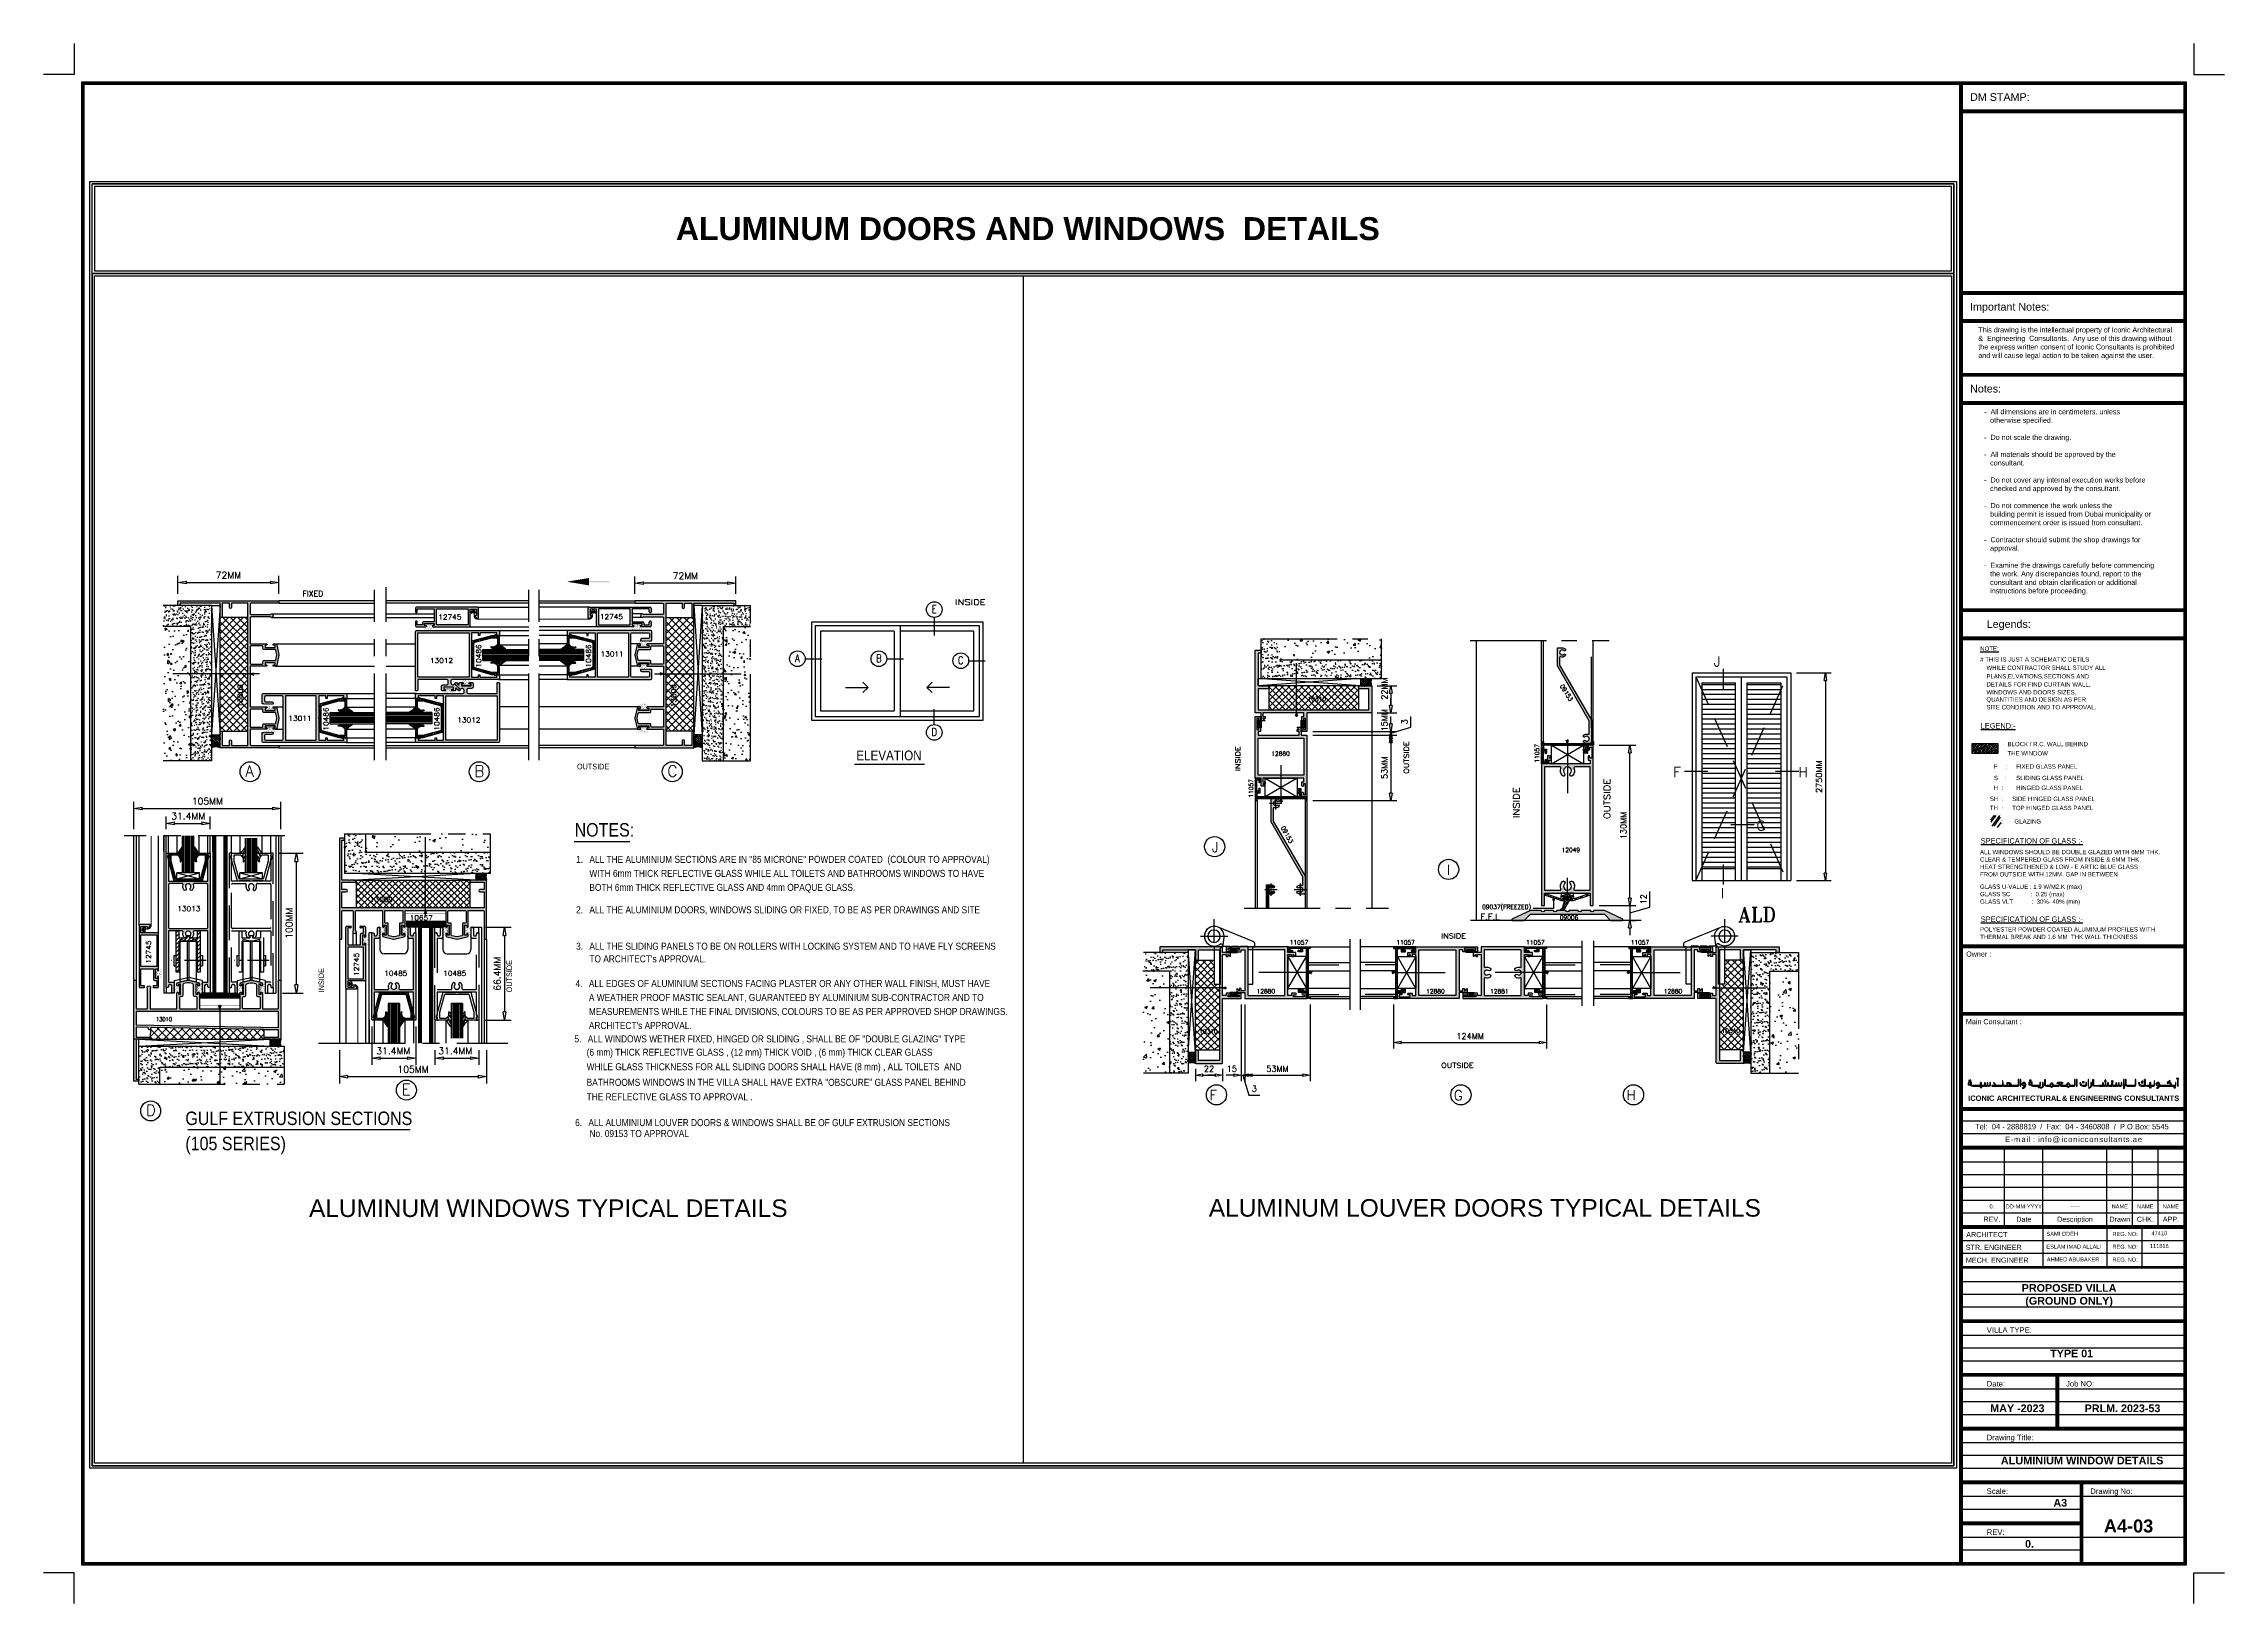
# Paper-space layout '03' of a CAD drawing. Header units: centimetres. Extents: x -37 to 4163, y -2 to 3003.
# The model-space entities are those that its viewports show. They can reach past a viewport. Long polylines and large blocks are cut down to what shows.
import ezdxf
from ezdxf.enums import TextEntityAlignment as Align

# ---------------------------------------------------------------- set-up
doc = ezdxf.new("R2010")
doc.units = ezdxf.units.CM
doc.header["$LTSCALE"] = 100
doc.header["$MEASUREMENT"] = 0
doc.header["$PDMODE"] = 1
for name, pattern in [('AUSGEZOGEN', [0]), ('CENTER', [2, 1.25, -0.25, 0.25, -0.25]), ('DASHED', [0.75, 0.5, -0.25]), ('HIDDEN', [0.375, 0.25, -0.125])]:
    doc.linetypes.add(name, pattern=pattern)
doc.layers.add('DEFPOINT', color=7, linetype='Continuous', plot=False)
for name, color, linetype in [('DM TITLE - A3$0$MTEXT-1', 2, 'Continuous'), ('DM TITLE - A3$0$MTEXT-2', 3, 'Continuous'), ('DM TITLE - A3$0$SHEET', 1, 'Continuous'), ('DM TITLE - A3$0$TITLE LOGO', 7, 'Continuous'), ('HANDRAIL', 161, 'Continuous'), ('HATCH', 8, 'Continuous'), ('MTEXT-2', 3, 'Continuous'), ('SCHEDULE LINES-01', 2, 'Continuous'), ('SCHEDULE LINES-02', 8, 'Continuous'), ('TEXT', 3, 'Continuous'), ('TEXT 2', 7, 'Continuous'), ('WALL', 7, 'Continuous'), ('WALL-01', 7, 'Continuous'), ('WINDOW', 1, 'Continuous')]:
    doc.layers.add(name, color=color, linetype=linetype)
doc.layers.get('0').freeze()
doc.styles.add('ALUM18', font='romans.shx', dxfattribs={"width": 0.8, "height": 18})
doc.styles.add('ART', font='arial.ttf')
doc.styles.add('ART-PS-2', font='arialbd.ttf', dxfattribs={"height": 20})
doc.styles.add('DM TITLE - A3$0$ART-PS-1', font='arial.ttf', dxfattribs={"height": 40})
doc.styles.add('DM TITLE - A3$0$ART-PS-2', font='arialbd.ttf', dxfattribs={"height": 20})
doc.styles.add('ROMANS', font='romans')
doc.styles.add('ROMANT', font='romant', dxfattribs={"width": 0.75, "height": 12})
doc.styles.add('WMF-Arial0', font='arialbd.ttf')
doc.dimstyles.new('ALUM18', dxfattribs={"dimtxt": 18, "dimasz": 25, "dimexe": 12, "dimexo": 12, "dimgap": 7, "dimtad": 1, "dimlfac": 0.2, "dimdsep": 46, "dimtxsty": 'ALUM18', "dimblk1": 'CLOSEDBLANK', "dimblk2": 'CLOSEDBLANK', "dimsah": 1, "dimcen": 2.5, "dimclrd": 1, "dimclre": 1, "dimclrt": 3, "dimadec": 0, "dimazin": 0, "dimtfac": 1, "dimtofl": 0, "dimtmove": 1, "dimatfit": 3, "dimldrblk": 'CLOSEDBLANK', "dimfxl": 1, "dimtolj": 1, "dimtzin": 0, "dimarcsym": 0})
pattern_1 = [(45, (69.4652, 20.5922), (-1.546796, 1.546796), [])]
pattern_2 = [(135, (873.066, 211.4534), (-1.767767, -1.767767), []), (225, (873.066, 211.4534), (1.767767, -1.767767), [])]
pattern_3 = [(45, (340.057, 133.0922), (-1.767767, 1.767767), []), (135, (340.057, 133.0922), (-1.767767, -1.767767), [])]
pattern_4 = [(45, (341.9404, 133.0922), (-1.767767, 1.767767), []), (135, (341.9404, 133.0922), (-1.767767, -1.767767), [])]
pattern_5 = [(45, (69.4652, 20.5922), (-1.767767, 1.767767), []), (135, (69.4652, 20.5922), (-1.767767, -1.767767), [])]
pattern_6 = [(45, (-781.244, 47.7526), (-1.767767, 1.767767), []), (135, (-781.244, 47.7526), (-1.767767, -1.767767), [])]
pattern_7 = [(315, (-2809.9846, 323.768), (2.6516504, 2.6516504), []), (45, (-2809.9846, 323.768), (-2.6516504, 2.6516504), [])]
pattern_8 = [(45, (-2526.3883, 987.2342), (-2.2097087, 2.2097087), []), (135, (-2526.3883, 987.2342), (-2.2097087, -2.2097087), [])]

# ---------------------------------------------------------------- blocks, each defined once
blk = doc.blocks.new('DM TITLE - A3$0$A$C0F014806')
at = {"color": 20}
for p, q in [((10278, 1288), (10268, 1274)), ((11850, 1337), (11875, 1313)), ((12346, 1389), (12301, 1389)), ((1426, 1035), (1413, 1000)), ((1513, 1215), (1509, 1183)), ((2284, 1190), (2297, 1163)), ((5416, 1026), (5356, 1000)), ((5398, 1062), (5359, 1035)), ((5459, 1000), (5416, 1026)), ((5453, 1051), (5467, 1035)), ((9111, 886), (9111, 873)), ((9111, 873), (9205, 873)), ((9116, 1035), (9116, 1000)), ((9205, 873), (9194, 895)), ((9209, 960), (9199, 947)), ((10180, 1213), (10180, 1201)), ((10180, 1201), (10274, 1201)), ((10274, 1201), (10263, 1222)), ((11939, 1035), (11248, 1035)), ((11703, 1189), (11728, 1164)), ((12153, 1035), (11974, 1035)), ((12301, 999), (12346, 999))]:
    blk.add_line(p, q, dxfattribs=at)
for points in [[(110, 1350), (75, 1350), (75, 1315), (110, 1315)], [(180, 1350), (145, 1350), (145, 1315), (180, 1315)], [(2073, 1304), (2038, 1304), (2038, 1269), (2073, 1269)], [(3657, 1350), (3622, 1350), (3622, 1315), (3657, 1315)], [(3727, 1350), (3692, 1350), (3692, 1315), (3727, 1315)], [(8056, 1306), (8021, 1306), (8021, 1271), (8056, 1271)], [(8092, 1372), (8057, 1372), (8057, 1337), (8092, 1337)], [(8126, 1306), (8091, 1306), (8091, 1271), (8126, 1271)], [(8462, 1306), (8427, 1306), (8427, 1271), (8462, 1271)], [(8532, 1306), (8497, 1306), (8497, 1271), (8532, 1271)], [(10968, 1306), (10933, 1306), (10933, 1271), (10968, 1271)], [(10968, 1306), (10933, 1306), (10933, 1271), (10968, 1271)], [(12346, 1389), (12301, 1389), (12301, 999), (12346, 999)], [(762, 950), (727, 950), (727, 915), (762, 915)], [(832, 950), (797, 950), (797, 915), (832, 915)], [(4177, 950), (4142, 950), (4142, 915), (4177, 915)], [(4247, 950), (4212, 950), (4212, 915), (4247, 915)], [(6768, 1254), (6733, 1254), (6733, 1219), (6768, 1219)], [(6838, 1254), (6803, 1254), (6803, 1219), (6838, 1219)], [(10691, 945), (10656, 945), (10656, 910), (10691, 910)], [(10691, 945), (10656, 945), (10656, 910), (10691, 910)], [(10761, 945), (10726, 945), (10726, 910), (10761, 910)], [(10761, 945), (10726, 945), (10726, 910), (10761, 910)], [(12125, 945), (12090, 945), (12090, 910), (12125, 910)], [(12125, 945), (12090, 945), (12090, 910), (12125, 910)], [(12195, 945), (12160, 945), (12160, 910), (12195, 910)], [(12195, 945), (12160, 945), (12160, 910), (12195, 910)]]:
    blk.add_lwpolyline(points, close=True, dxfattribs=at)
for points in [[(2105, 1000), (2936, 1000, 0.4116766), (3001, 1065), (3001, 1384), (2966, 1384), (2966, 1065, -0.4104933), (2936, 1035), (2575, 1035)], [(4845, 1000), (4582, 1000, -0.4116766), (4517, 1065), (4517, 1384), (4552, 1384), (4552, 1065, 0.4104933), (4582, 1035), (4832, 1035)], [(5981, 1000), (6240, 1000, 0.4116766), (6304, 1065), (6304, 1384), (6269, 1384), (6269, 1065, -0.4104933), (6239, 1035), (5994, 1035)], [(7740, 1000), (7409, 1000, -0.4116766), (7344, 1065), (7344, 1384), (7379, 1384), (7379, 1065, 0.4104933), (7409, 1035), (7740, 1035)], [(9348, 1000), (9798, 1000, 0.4116766), (9863, 1065), (9863, 1384), (9828, 1384), (9828, 1065, -0.4104933), (9798, 1035), (9348, 1035)], [(10407, 1065), (10407, 1384), (10372, 1384), (10372, 1065, -0.4104933), (10342, 1035), (10205, 1035)], [(10372, 1065), (10372, 1384), (10407, 1384), (10407, 1065, 0.4104933), (10437, 1035), (10574, 1035)], [(11974, 1035, 0.5214336), (11775, 1212), (11875, 1313)], [(180, 1236), (180, 1255), (215, 1255), (215, 1065, 0.4104933), (245, 1035), (692, 1035)], [(692, 1000), (244, 1000, -0.4116766), (180, 1065), (180, 1071)], [(793, 1065), (793, 1216), (758, 1216), (758, 1065, -0.4104933), (728, 1035), (280, 1035)], [(280, 1000), (728, 1000, 0.2061118), (775, 1020, 0.2061118)], [(758, 1065), (758, 1216), (793, 1216), (793, 1065, 0.4104933), (823, 1035), (827, 1035)], [(827, 1000), (823, 1000, -0.2061118), (775, 1020, -0.2061118)], [(1028, 1077), (1028, 1203), (993, 1203), (993, 1065, -0.4104933), (963, 1035), (827, 1035)], [(827, 1000), (964, 1000, 0.2423502), (1017, 1027, 0.2423502)], [(1563, 1000), (2010, 1000, 0.2061118), (2058, 1020, 0.2061118)], [(2075, 1065), (2075, 1216), (2040, 1216), (2040, 1065, -0.4104933), (2010, 1035), (1620, 1035)], [(2340, 1035), (2106, 1035, -0.4179437), (2075, 1065), (2075, 1216), (2040, 1216), (2040, 1065)], [(2109, 1000), (2105, 1000, -0.2061118), (2058, 1020, -0.2061118)], [(3389, 1032, -0.4099067), (3239, 870), (3217, 907, 0.4099349), (3344, 993, 0.5798526), (3338, 999, -0.2506946), (3249, 1013, -0.5298209), (3263, 1209, -0.5599927), (3389, 1135), (3389, 1032)], [(3389, 1032), (3389, 1135, 0.5599927), (3263, 1209, 0.5298209), (3249, 1013, 0.2506946), (3338, 999, -0.5798526), (3344, 993, -0.4099349), (3217, 907), (3239, 870, 0.1599061), (3329, 904, 0.1599061)], [(3726, 1236), (3726, 1255), (3761, 1255), (3761, 1065, 0.4104933), (3791, 1035), (4166, 1035)], [(4166, 1000), (3791, 1000, -0.4116766), (3726, 1065), (3726, 1071)], [(3827, 1000), (4202, 1000, 0.4116766), (4266, 1065), (4266, 1216), (4231, 1216), (4231, 1065, -0.4104933), (4201, 1035), (3827, 1035)], [(4399, 1077), (4399, 1027, -0.4489047), (4268, 910), (4265, 877)], [(4434, 1077), (4434, 1027, -0.4623418), (4265, 877, -0.3763802)], [(6769, 1000), (6712, 1002, -0.3538405), (6605, 1212), (6641, 1212)], [(6771, 1035), (6720, 1037, -0.3562232), (6641, 1212)], [(6773, 1000), (6910, 1000, 0.4116766), (6975, 1065), (6975, 1216), (6940, 1216), (6940, 1065, -0.4104933), (6910, 1035), (6771, 1035)], [(7224, 1077), (7224, 1027, -0.4489047), (7092, 910), (7090, 877)], [(7259, 1077), (7259, 1027, -0.4623418), (7090, 877, -0.3763802)], [(7942, 1077), (7942, 1203), (7907, 1203), (7907, 1065, -0.4104933), (7877, 1035), (7740, 1035)], [(7740, 1000), (7877, 1000, 0.2423502), (7930, 1027, 0.2423502)], [(8215, 1077), (8215, 1213), (8250, 1213), (8250, 1083, 0.3861728), (8295, 1035), (8417, 1035)], [(8417, 1000), (8280, 1000, -0.2423502), (8227, 1027, -0.2423502)], [(8497, 1065), (8497, 1216), (8462, 1216), (8462, 1065, -0.4104933), (8432, 1035), (8295, 1035)], [(8295, 1000), (8432, 1000, 0.2061118), (8479, 1020, 0.2061118)], [(8462, 1065), (8462, 1216), (8497, 1216), (8497, 1065, 0.4104933), (8527, 1035), (8663, 1035)], [(8663, 1000), (8526, 1000, -0.2061118), (8479, 1020, -0.2061118)], [(8732, 1077), (8732, 1203), (8697, 1203), (8697, 1065, -0.4104933), (8667, 1035), (8531, 1035)], [(8531, 1000), (8668, 1000, 0.2423502), (8721, 1027, 0.2423502)], [(9145, 891, -0.3157159), (9111, 886, -0.9313616)], [(9255, 1096), (9246, 1078, -0.2800635), (9175, 1035, 345.0566503)], [(9279, 1065), (9277, 1063, -0.2800635), (9175, 1000)], [(10205, 1000), (10146, 1002, -0.3538405), (10040, 1212), (10075, 1212)], [(10205, 1035), (10155, 1037, -0.3562232), (10075, 1212, -2.4638586)], [(10214, 1218, -0.3157159), (10180, 1213, -0.9313616)], [(10205, 1000), (10342, 1000, 0.2061118), (10390, 1020, 0.2061118)], [(10574, 1000), (10437, 1000, -0.2061118), (10390, 1020, -0.2061118)], [(10727, 1065), (10727, 1216), (10692, 1216), (10692, 1065, -0.4104933), (10662, 1035), (10525, 1035)], [(10525, 1000), (10662, 1000, 0.2061118), (10710, 1020, 0.2061118)], [(10692, 1065), (10692, 1216), (10727, 1216), (10727, 1065, 0.4104933), (10757, 1035), (10894, 1035)], [(10894, 1000), (10757, 1000, -0.2061118), (10710, 1020, -0.2061118)], [(10766, 1000), (10903, 1000, 0.4116766), (10968, 1065), (10968, 1216), (10933, 1216), (10933, 1065, -0.4104933), (10903, 1035), (10766, 1035)], [(12153, 1000), (11238, 1000, -0.0691059), (11237, 989, -0.3532208), (11097, 873), (11075, 909, 0.4099349), (11203, 995, 0.5798526), (11196, 1001, -0.2506946), (11108, 1015, -0.5298209), (11122, 1211, -0.5599927), (11248, 1137), (11248, 1035)], [(11939, 1035, 0.6339981), (11728, 1164)]]:
    blk.add_lwpolyline(points, format="xyb", dxfattribs=at)
for points in [[(3123, 998), (3123, 1384), (3088, 1384), (3088, 998), (3123, 998)], [(6426, 998), (6426, 1384), (6391, 1384), (6391, 998), (6426, 998)], [(7095, 998), (7095, 1384), (7060, 1384), (7060, 998), (7095, 998)], [(9178, 1076), (9178, 1384), (9143, 1384), (9143, 1076), (9178, 1076)], [(9290, 1097), (9290, 1384), (9255, 1384), (9255, 1096)], [(11703, 1189), (11850, 1337)], [(180, 1236), (179, 1237), (147, 1254), (121, 1257), (81, 1254), (57, 1224), (43, 1195), (37, 1168), (31, 1140), (39, 1106), (54, 1081), (89, 1069), (131, 1070), (166, 1071), (180, 1071)], [(180, 1190), (160, 1213), (138, 1225), (120, 1226), (96, 1225), (83, 1207), (71, 1185), (66, 1162), (62, 1140), (67, 1118), (74, 1106), (94, 1099), (130, 1100), (165, 1101), (180, 1101)], [(180, 1101), (180, 1190)], [(280, 1035), (713, 1035)], [(713, 1000), (280, 1000)], [(993, 1203), (1028, 1203), (1028, 1077)], [(1028, 1077), (1028, 1203), (993, 1203), (993, 1073)], [(1182, 1077), (1182, 1203), (1147, 1203), (1147, 1077)], [(1336, 1073), (1336, 1213), (1301, 1213), (1301, 1077)], [(1413, 1000), (2010, 1000)], [(1590, 1035), (1426, 1035)], [(1509, 1183), (1533, 1172), (1550, 1156), (1566, 1131), (1579, 1099), (1588, 1060), (1590, 1035)], [(1513, 1215), (1550, 1197), (1573, 1176), (1593, 1145), (1608, 1108), (1618, 1064), (1620, 1035)], [(1590, 1035), (1563, 1035)], [(2010, 1035), (1620, 1035)], [(2284, 1190), (2308, 1202), (2342, 1210), (2378, 1213), (2428, 1211), (2472, 1202), (2511, 1178), (2539, 1150), (2556, 1116), (2569, 1073), (2574, 1042), (2575, 1035)], [(2297, 1163), (2319, 1174), (2342, 1180)], [(2544, 1035), (2455, 1035)], [(2457, 1174), (2461, 1174), (2493, 1154), (2515, 1132), (2528, 1105), (2540, 1066), (2544, 1037), (2544, 1035)], [(3726, 1236), (3725, 1237), (3694, 1254), (3667, 1257), (3627, 1254), (3604, 1224), (3590, 1195), (3584, 1168), (3578, 1140), (3585, 1106), (3601, 1081), (3636, 1069), (3678, 1070), (3713, 1071), (3726, 1071)], [(3726, 1190), (3706, 1213), (3685, 1225), (3667, 1226), (3643, 1225), (3630, 1207), (3618, 1185), (3613, 1162), (3609, 1140), (3614, 1118), (3621, 1106), (3641, 1099), (3677, 1100), (3712, 1101), (3726, 1101)], [(3726, 1101), (3726, 1190)], [(3827, 1035), (4186, 1035)], [(4186, 1000), (3827, 1000)], [(4434, 1073), (4434, 1213), (4399, 1213), (4399, 1077)], [(4832, 1035), (4638, 1035)], [(4638, 1000), (4845, 1000)], [(5011, 1000), (5356, 1000)], [(5359, 1035), (5025, 1035)], [(5398, 1062), (5389, 1070), (5359, 1108), (5338, 1126), (5323, 1138), (5299, 1146), (5252, 1161), (5268, 1209), (5310, 1233), (5357, 1243), (5413, 1247), (5470, 1240), (5518, 1224), (5576, 1188), (5555, 1155), (5453, 1051)], [(5531, 1174), (5431, 1071), (5412, 1091), (5381, 1129), (5357, 1149), (5338, 1165), (5308, 1174), (5290, 1180), (5293, 1189), (5321, 1205), (5361, 1213), (5413, 1217), (5463, 1211), (5505, 1196), (5534, 1179), (5531, 1174)], [(5459, 1000), (5815, 1000)], [(5802, 1035), (5467, 1035)], [(6895, 1000), (6769, 1000)], [(6771, 1035), (6895, 1035)], [(7259, 1073), (7259, 1213), (7224, 1213), (7224, 1077)], [(7907, 1203), (7942, 1203), (7942, 1077)], [(7942, 1077), (7942, 1203), (7907, 1203), (7907, 1073)], [(8096, 1077), (8096, 1203), (8061, 1203), (8061, 1077)], [(8250, 1083), (8250, 1213), (8215, 1213), (8215, 1077)], [(8697, 1203), (8732, 1203), (8732, 1077)], [(8732, 1077), (8732, 1203), (8697, 1203), (8697, 1073)], [(8886, 1077), (8886, 1203), (8851, 1203), (8851, 1077)], [(9040, 1073), (9040, 1213), (9005, 1213), (9005, 1077)], [(9175, 1035), (9116, 1035)], [(9116, 1000), (9175, 1000)], [(9348, 1000), (9331, 1005), (9315, 1018), (9300, 1031), (9279, 1065)], [(9348, 1035), (9319, 1053), (9300, 1071), (9290, 1097)]]:
    blk.add_lwpolyline(points, dxfattribs=at)
for points in [[(12218, 1065), (12218, 1216), (12183, 1216), (12183, 1065, -0.4104933), (12153, 1035), (11974, 1035, 0.5214336), (11775, 1212), (11875, 1313), (11850, 1337), (11703, 1189), (11728, 1164, -0.6339981), (11939, 1035), (11248, 1035), (11248, 1137, 0.5599927), (11122, 1211, 0.5298209), (11108, 1015, 0.2506946), (11196, 1001, -0.5798526), (11203, 995, -0.4099349), (11075, 909), (11097, 873, 0.3532208), (11237, 989, 0.0691059), (11238, 1000), (12154, 1000, 0.4116766)], [(12380, 1474, -0.5123425), (12314, 1457, 0.3168383), (12246, 1439), (12257, 1428, -0.3638196), (12319, 1439, 0.3838783), (12392, 1464)], [(12392, 1464), (12380, 1474, -0.5123425), (12314, 1457, 0.3168383), (12246, 1439), (12257, 1428, -0.3638196), (12319, 1439, 0.3838783)], [(3352, 1135), (3352, 1035, 0.1592411), (3325, 1034, -0.2491908), (3272, 1043, -0.5259878), (3281, 1176, -0.5536177)], [(3352, 1035, 0.1592411), (3325, 1034, -0.2491908), (3272, 1043, -0.5259878), (3281, 1176, -0.5536177), (3352, 1135)], [(11210, 1137), (11210, 1037, 0.1592411), (11184, 1036, -0.2491908), (11131, 1045, -0.5259878), (11140, 1178, -0.5536177)], [(11210, 1037, 0.1592411), (11184, 1036, -0.2491908), (11131, 1045, -0.5259878), (11140, 1178, -0.5536177), (11210, 1137)]]:
    blk.add_lwpolyline(points, format="xyb", close=True, dxfattribs=at)
for centre, radius, start, end in [((10249, 1250), 47.3, 53.09424, 222.10276), ((10249, 1250), 30.9, 53.09424, 296.37665), ((1088, 1092), 96.4, 222.33669, 322.93891), ((1088, 1092), 61.4, 194.58124, 345.41876), ((1242, 1092), 96.4, 217.06109, 348.37363), ((1242, 1092), 61.4, 194.58124, 345.41876), ((8002, 1092), 96.4, 222.33669, 322.93891), ((8002, 1092), 61.4, 194.58124, 345.41876), ((8155, 1092), 96.4, 217.06109, 317.66331), ((8155, 1092), 61.4, 194.58124, 345.41876), ((8792, 1092), 96.4, 222.33669, 322.93891), ((8792, 1092), 61.4, 194.58124, 345.41876), ((8946, 1092), 96.4, 217.06109, 348.37363), ((8946, 1092), 61.4, 194.58124, 345.41876), ((9181, 923), 47.3, 53.09424, 222.10276), ((9181, 923), 30.9, 53.09424, 296.37665)]:
    blk.add_arc(centre, radius, start, end, dxfattribs=at)
for centre, major_axis, ratio in [((2397, 1106), (0, -71), 0.7854068), ((4928, 1060), (0, -81.6), 0.8436498), ((5898, 1060), (0, -81.6), 0.8436498)]:
    blk.add_ellipse(centre, major_axis=major_axis, ratio=ratio, dxfattribs=at)
for points, knots in [([(2342, 1180), (2341, 1178), (2339, 1177), (2334, 1171), (2331, 1167), (2326, 1159), (2323, 1155), (2317, 1142), (2315, 1134), (2312, 1117), (2311, 1109), (2312, 1092), (2314, 1083), (2319, 1067), (2322, 1059), (2330, 1046), (2334, 1041), (2339, 1036), (2339, 1035), (2340, 1035)], [3.8100186, 3.8100186, 3.8100186, 3.8100186, 3.881833, 3.881833, 4.0483318, 4.0483318, 4.2148305, 4.2148305, 4.4954519, 4.4954519, 4.7760732, 4.7760732, 5.0566946, 5.0566946, 5.3373159, 5.3373159, 5.5510902, 5.5510902, 5.5765545, 5.5765545, 5.5765545, 5.5765545]), ([(2455, 1035), (2457, 1036), (2458, 1038), (2463, 1044), (2466, 1048), (2473, 1059), (2476, 1067), (2481, 1082), (2482, 1090), (2483, 1106), (2483, 1114), (2481, 1129), (2479, 1137), (2473, 1152), (2469, 1159), (2463, 1169), (2460, 1172), (2457, 1174)], [6.9898166, 6.9898166, 6.9898166, 6.9898166, 7.0733229, 7.0733229, 7.2419229, 7.2419229, 7.5027135, 7.5027135, 7.7635042, 7.7635042, 8.0242949, 8.0242949, 8.2850855, 8.2850855, 8.5458762, 8.5458762, 8.6755501, 8.6755501, 8.6755501, 8.6755501]), ([(5025, 1035), (5025, 1036), (5025, 1038), (5027, 1048), (5028, 1058), (5027, 1077), (5025, 1086), (5020, 1104), (5016, 1113), (5008, 1127), (5003, 1134), (4993, 1145), (4988, 1150), (4977, 1158), (4971, 1161), (4960, 1166), (4955, 1168), (4943, 1171), (4936, 1172), (4924, 1172), (4918, 1171), (4906, 1169), (4900, 1167), (4889, 1163), (4883, 1160), (4873, 1153), (4868, 1149), (4860, 1141), (4855, 1136), (4848, 1126), (4845, 1121), (4839, 1110), (4837, 1104), (4832, 1089), (4831, 1079), (4829, 1060), (4830, 1050), (4831, 1039), (4832, 1037), (4832, 1035)], [7.6117543, 7.6117543, 7.6117543, 7.6117543, 7.6566559, 7.6566559, 7.920474, 7.920474, 8.1842921, 8.1842921, 8.4481102, 8.4481102, 8.6630457, 8.6630457, 8.8779812, 8.8779812, 9.0540087, 9.0540087, 9.2300361, 9.2300361, 9.4060636, 9.4060636, 9.582091, 9.582091, 9.7581185, 9.7581185, 9.9341459, 9.9341459, 10.1101734, 10.1101734, 10.2862008, 10.2862008, 10.4622283, 10.4622283, 10.6382557, 10.6382557, 10.9076221, 10.9076221, 11.1769884, 11.1769884, 11.2378015, 11.2378015, 11.2378015, 11.2378015]), ([(4845, 1000), (4848, 996), (4850, 992), (4857, 983), (4861, 978), (4872, 968), (4877, 964), (4890, 957), (4896, 954), (4908, 951), (4914, 950), (4922, 949), (4925, 949), (4928, 949), (4932, 949), (4936, 949), (4946, 950), (4952, 951), (4963, 955), (4968, 958), (4978, 963), (4983, 967), (4992, 974), (4996, 978), (5003, 987), (5007, 992), (5010, 998), (5011, 999), (5011, 1000)], [5.3081516, 5.3081516, 5.3081516, 5.3081516, 5.4325358, 5.4325358, 5.6324363, 5.6324363, 5.8323369, 5.8323369, 6.0322374, 6.0322374, 6.196266, 6.196266, 6.2831853, 6.2831853, 6.2831853, 6.396255, 6.396255, 6.5623521, 6.5623521, 6.7284493, 6.7284493, 6.8945464, 6.8945464, 7.0606435, 7.0606435, 7.2267406, 7.2267406, 7.2582165, 7.2582165, 7.2582165, 7.2582165]), ([(5994, 1035), (5995, 1036), (5995, 1038), (5997, 1048), (5997, 1058), (5996, 1077), (5995, 1086), (5989, 1104), (5986, 1113), (5977, 1127), (5973, 1134), (5963, 1145), (5958, 1150), (5946, 1158), (5941, 1161), (5930, 1166), (5924, 1168), (5912, 1171), (5906, 1172), (5894, 1172), (5888, 1171), (5876, 1169), (5870, 1167), (5858, 1163), (5853, 1160), (5843, 1153), (5838, 1149), (5829, 1141), (5825, 1136), (5818, 1126), (5815, 1121), (5809, 1110), (5807, 1104), (5802, 1089), (5800, 1079), (5799, 1060), (5799, 1050), (5801, 1039), (5801, 1037), (5802, 1035)], [7.6117543, 7.6117543, 7.6117543, 7.6117543, 7.6566559, 7.6566559, 7.920474, 7.920474, 8.1842921, 8.1842921, 8.4481102, 8.4481102, 8.6630457, 8.6630457, 8.8779812, 8.8779812, 9.0540087, 9.0540087, 9.2300361, 9.2300361, 9.4060636, 9.4060636, 9.582091, 9.582091, 9.7581185, 9.7581185, 9.9341459, 9.9341459, 10.1101734, 10.1101734, 10.2862008, 10.2862008, 10.4622283, 10.4622283, 10.6382557, 10.6382557, 10.9076221, 10.9076221, 11.1769884, 11.1769884, 11.2378015, 11.2378015, 11.2378015, 11.2378015]), ([(5815, 1000), (5817, 996), (5820, 992), (5826, 983), (5831, 978), (5841, 968), (5847, 964), (5859, 957), (5866, 954), (5878, 951), (5883, 950), (5892, 949), (5895, 949), (5898, 949), (5902, 949), (5906, 949), (5916, 950), (5921, 951), (5932, 955), (5937, 958), (5948, 963), (5952, 967), (5961, 974), (5965, 978), (5973, 987), (5976, 992), (5980, 998), (5981, 999), (5981, 1000)], [5.3081516, 5.3081516, 5.3081516, 5.3081516, 5.4325358, 5.4325358, 5.6324363, 5.6324363, 5.8323369, 5.8323369, 6.0322374, 6.0322374, 6.196266, 6.196266, 6.2831853, 6.2831853, 6.2831853, 6.396255, 6.396255, 6.5623521, 6.5623521, 6.7284493, 6.7284493, 6.8945464, 6.8945464, 7.0606435, 7.0606435, 7.2267406, 7.2267406, 7.2582165, 7.2582165, 7.2582165, 7.2582165])]:
    blk.add_open_spline(points, degree=3, knots=knots, dxfattribs=at)
at = {"layer": 'DM TITLE - A3$0$MTEXT-2', "color": 20, "style": 'DM TITLE - A3$0$ART-PS-2'}
for s, p in [('ICONIC', (801, 40)), ('ARCHITECTURAL ', (3645, 40)), ('& ENGINEERING ', (7352, 40)), ('CONSUL', (10109, 40)), ('T', (11128, 40)), ('ANTS', (11807, 40))]:
    blk.add_text(s, height=315, dxfattribs=at).set_placement(p, align=Align.BOTTOM_CENTER)
blk = doc.blocks.new('DM TITLE - A3')
at = {"color": 20}
blk.add_line((3687.3, 1019.8), (4114, 1019.8), dxfattribs=at)
at = {"layer": 'Defpoints', "color": 250}
for points in [[(3687.3, 997.1), (4114, 997.1)], [(3687.3, 972.4), (4114, 972.4)], [(3687.3, 687.7), (4114, 687.7)], [(3687.3, 663.1), (4114, 663.1)], [(3687.3, 638.4), (4114, 638.4)], [(3687.3, 584.2), (4114, 584.2)], [(3687.3, 559.6), (4114, 559.6)], [(3687.3, 534.9), (4114, 534.9)], [(3687.3, 480.7), (3867.6, 480.7)], [(3872.5, 480.7), (4114, 480.7)], [(3687.3, 456.1), (3867.6, 456.1)], [(3687.3, 431.4), (3867.6, 431.4)], [(3872.5, 456.1), (4114, 456.1)], [(3872.5, 431.4), (4114, 431.4)], [(3687.3, 377.2), (4114, 377.2)], [(3687.3, 352.6), (4114, 352.6)], [(3687.3, 328), (4114, 328)], [(3687.3, 273.8), (3914.4, 273.8)], [(3919.3, 273.8), (4114, 273.8)], [(3687.3, 249.1), (3914.4, 249.1)], [(3687.3, 194.9), (3914.4, 194.9)], [(3687.3, 170.3), (3914.4, 170.3)], [(3919.3, 194.9), (4114, 194.9)]]:
    blk.add_lwpolyline(points, dxfattribs=at)
at = {"layer": 'DM TITLE - A3$0$SHEET'}
for p, q in [((3682.4, 2993.7), (3682.4, 145.6)), ((3687.3, 2993.7), (3687.3, 145.6)), ((3769, 795), (3769, 942.9)), ((3842.9, 795), (3842.9, 942.9)), ((3966.1, 795), (3966.1, 942.9)), ((4015.4, 795), (4015.4, 942.9)), ((4064.7, 795), (4064.7, 942.9)), ((3867.6, 510.3), (3867.6, 406.8)), ((3872.5, 510.3), (3872.5, 406.8))]:
    blk.add_line(p, q, dxfattribs=at)
for points in [[(51.4, 3072), (51.4, 3012.8), (-7.8, 3012.8)], [(4133.1, 3072), (4133.1, 3012.8), (4192.2, 3012.8)], [(3687.3, 2944.4), (4114, 2944.4)], [(3687.3, 2939.5), (4114, 2939.5)], [(3687.3, 2594.5), (4114, 2594.5)], [(3687.3, 2589.6), (4114, 2589.6)], [(3687.3, 2540.3), (4114, 2540.3)], [(3687.3, 2535.4), (4114, 2535.4)], [(3687.3, 2436.8), (4114, 2436.8)], [(3687.3, 2431.9), (4114, 2431.9)], [(3687.3, 2382.6), (4114, 2382.6)], [(3687.3, 2377.7), (4114, 2377.7)], [(3687.3, 1983.5), (4114, 1983.5)], [(3687.3, 1978.5), (4114, 1978.5)], [(3687.3, 1929.3), (4114, 1929.3)], [(3687.3, 1924.3), (4114, 1924.3)], [(3687.3, 1336), (4114, 1336)], [(3687.3, 1331.1), (4114, 1331.1)], [(3687.3, 1205.9), (4114, 1205.9)], [(3687.3, 1200.9), (4114, 1200.9)], [(3687.3, 1022.3), (4114, 1022.3)], [(3687.3, 1017.4), (4114, 1017.4)], [(3687.3, 947.8), (4114, 947.8)], [(3687.3, 942.9), (4114, 942.9)], [(3687.3, 918.2), (4114, 918.2)], [(3687.3, 893.6), (4114, 893.6)], [(3687.3, 868.9), (4114, 868.9)], [(3687.3, 844.3), (4114, 844.3)], [(3687.3, 819.7), (4114, 819.7)], [(3687.3, 795), (4114, 795)], [(3687.3, 791.2), (4114, 791.2)], [(3687.3, 790.1), (4114, 790.1)], [(3687.3, 766.5), (4114, 766.5)], [(3687.3, 741.9), (4114, 741.9)], [(3687.3, 613.8), (4114, 613.8)], [(3687.3, 608.9), (4114, 608.9)], [(3687.3, 510.3), (4114, 510.3)], [(3687.3, 505.4), (4114, 505.4)], [(3687.3, 406.8), (4114, 406.8)], [(3687.3, 401.9), (4114, 401.9)], [(3687.3, 303.3), (4114, 303.3)], [(3687.3, 298.4), (4114, 298.4)], [(3914.4, 298.4), (3914.4, 145.6)], [(3919.3, 298.4), (3919.3, 145.6)], [(3687.3, 224.5), (3914.4, 224.5)], [(3687.3, 219.5), (3914.4, 219.5)], [(51.4, 67.3), (51.4, 126.5), (-7.8, 126.5)], [(4133.1, 67.3), (4133.1, 126.5), (4192.2, 126.5)]]:
    blk.add_lwpolyline(points, dxfattribs=at)
for points in [[(65.6, 2998.6), (4118.9, 2998.6), (4118.9, 140.7), (65.6, 140.7)], [(70.5, 2993.7), (4114, 2993.7), (4114, 145.6), (70.5, 145.6)]]:
    blk.add_lwpolyline(points, close=True, dxfattribs=at)
at = {"layer": 'DM TITLE - A3$0$SHEET', "const_width": 4.93}
blk.add_lwpolyline([(68.1, 2996.2), (4116.4, 2996.2), (4116.4, 143.2), (68.1, 143.2)], close=True, dxfattribs=at)
for points in [[(3684.9, 2993.7), (3684.9, 145.6)], [(3687.3, 2941.9), (4114, 2941.9)], [(3687.3, 2592.1), (4114, 2592.1)], [(3687.3, 2537.9), (4114, 2537.9)], [(3687.3, 2434.4), (4114, 2434.4)], [(3687.3, 2380.2), (4114, 2380.2)], [(3687.3, 1981), (4114, 1981)], [(3687.3, 1926.8), (4114, 1926.8)], [(3687.3, 1333.6), (4114, 1333.6)], [(3687.3, 1203.4), (4114, 1203.4)], [(3687.3, 1019.8), (4114, 1019.8)], [(3687.3, 945.3), (4114, 945.3)], [(3687.3, 792.6), (4114, 792.6)], [(3687.3, 714.8), (4114, 714.8)], [(3687.3, 611.3), (4114, 611.3)], [(3687.3, 507.8), (4114, 507.8)], [(3870, 510.3), (3870, 406.8)], [(3687.3, 404.3), (4114, 404.3)], [(3687.3, 300.9), (4114, 300.9)], [(3916.8, 298.4), (3916.8, 145.6)], [(3687.3, 222), (3914.4, 222)]]:
    blk.add_lwpolyline(points, dxfattribs=at)
at = {"layer": 'DM TITLE - A3$0$TITLE LOGO', "color": 1}
for p, q in [((3842.9, 791.2), (3842.9, 714.8)), ((3966.1, 791.2), (3966.1, 714.8)), ((4033, 791.2), (4033, 712.3))]:
    blk.add_line(p, q, dxfattribs=at)
at = {"layer": 'DM TITLE - A3$0$TITLE LOGO', "color": 20, "xscale": 0.03283918365200329, "yscale": 0.03283918365200329, "zscale": 0.03283918365200329}
blk.add_blockref('DM TITLE - A3$0$A$C0F014806', (3697.8, 1030.9), dxfattribs=at)
at = {"layer": 'DM TITLE - A3$0$MTEXT-1', "color": 3, "style": 'DM TITLE - A3$0$ART-PS-1'}
for s, height, p in [('DM STAMP:', 14.78, (3702.5, 2969.1)), ('Important Notes:', 14.784, (3702.5, 2565)), ('Notes:', 14.78, (3702.5, 2407.3)), ('Legends:', 14.78, (3734.5, 1953.9))]:
    blk.add_text(s, height=height, dxfattribs=at).set_placement(p, align=Align.MIDDLE_LEFT)
for s, height, p in [('Owner :', 9.86, (3719.1, 1318.2)), ('Main Consultant :', 9.856, (3748, 1188)), ('REV.', 9.86, (3744.4, 807.3)), ('Date', 9.86, (3806, 807.3)), ('Description', 9.856, (3904.5, 807.3)), ('Drawn', 9.86, (3990.8, 807.3)), ('CHK.', 9.86, (4040, 807.3)), ('APP.', 9.86, (4089.3, 807.3))]:
    blk.add_text(s, height=height, dxfattribs=at).set_placement(p, align=Align.MIDDLE_CENTER)
at = {"layer": 'DM TITLE - A3$0$MTEXT-1', "style": 'DM TITLE - A3$0$ART-PS-1'}
for s, p in [('VILLA TYPE:', (3734.5, 585.5)), ('Date:', (3734.5, 482)), ('Job NO:', (3887.3, 482)), ('Drawing Title:', (3734.5, 378.5)), ('Scale:', (3734.5, 275)), ('Drawing No:', (3934.1, 275)), ('REV:', (3734.5, 196.2))]:
    blk.add_text(s, height=10.56, dxfattribs=at).set_placement(p, align=Align.BOTTOM_LEFT)
at = {"layer": 'DM TITLE - A3$0$MTEXT-1', "char_height": 10.56, "width": 419.78, "attachment_point": 4, "style": 'DM TITLE - A3$0$ART-PS-1'}
for s, insert in [('{\\W0.98;Tel:  04 - 2888819  /  Fax:  \\Q1.2;04 - 3460808  /  \\Q0;P.O.Box: 5545 }', (3712.2, 985.7)), ('{\\fArial|b0|i0|c0|p34;\\W0.98;\\T1.2;E-mail : info@iconicconsultants.ae}', (3769.7, 960.2))]:
    blk.add_mtext(s, dxfattribs=dict(at, insert=insert))
at = {"layer": 'DM TITLE - A3$0$MTEXT-2', "color": 2, "style": 'DM TITLE - A3$0$ART-PS-1'}
for s, p in [('0.', (3744.4, 832)), ('DD-MM-YYYY', (3806, 832)), ('-----', (3904.5, 832)), ('NAME', (3990.8, 832)), ('NAME', (4040, 832)), ('NAME', (4089.3, 832)), ('111816', (4066.9, 755.8)), ('47410', (4066.9, 780.5))]:
    blk.add_text(s, height=7.74, dxfattribs=at).set_placement(p, align=Align.MIDDLE_CENTER)
at = {"layer": 'DM TITLE - A3$0$MTEXT-2', "style": 'DM TITLE - A3$0$ART-PS-1'}
for s, height, p in [('STR. ENGINEER', 9.916, (3748, 753.2)), ('ARCHITECT', 9.92, (3734.7, 777.8)), ('REG. NO:', 7.74, (4001, 778.9)), ('REG. NO:', 7.74, (4001, 754.3)), ('MECH. ENGINEER', 9.916, (3754.7, 728.5)), ('REG. NO:', 7.74, (4001, 729.6))]:
    blk.add_text(s, height=height, dxfattribs=at).set_placement(p, align=Align.MIDDLE_CENTER)
at = {"layer": 'DM TITLE - A3$0$MTEXT-2', "color": 2, "style": 'DM TITLE - A3$0$ART-PS-1'}
for s, height, p in [('SAMI ODEH', 7.74, (3849.6, 775.4)), ('ESLAM IMAD ALLALI', 7.744, (3849.4, 750.8)), ('AHMED ABUBAKER', 7.744, (3850.3, 726.2))]:
    blk.add_text(s, height=height, dxfattribs=at).set_placement(p)
at = {"layer": 'DM TITLE - A3$0$MTEXT-2', "style": 'DM TITLE - A3$0$ART-PS-2'}
for s, height, p in [('PROPOSED VILLA', 14.784, (3893.2, 663.1)), ('(GROUND ONLY)', 14.784, (3893.2, 638.4)), ('TYPE 01', 14.78, (3898.1, 537)), ('MAY -2023', 14.78, (3793.6, 431.4)), (' PRLM. 2023-53', 14.784, (3993.2, 431.4)), ('A3', 14.78, (3876.2, 249.4)), ('0.', 14.78, (3817, 170.3))]:
    blk.add_text(s, height=height, dxfattribs=at).set_placement(p, align=Align.BOTTOM_CENTER)
at = {"layer": 'DM TITLE - A3$0$MTEXT-2', "attachment_point": 1, "style": 'DM TITLE - A3$0$ART-PS-1'}
for s, insert, char_height, width in [('This drawing is the intellectual property of Iconic Architectural &  Engineering  Consultants.  Any use of this drawing without the express written consent of Iconic Consultants is prohibited and will cause legal action to be taken^Iagainst the user.', (3718.3, 2525.5), 9.8559, 378.346), ('-  All dimensions are in centimeters. unless\\P   otherwise specified.\\P\\P-  Do not scale the drawing.\\P\\P-  All materials should be approved by the\\P   consultant. \\P\\P-  Do not cover any internal execution works before \\P   checked and approved by the consultant. \\P\\P-  Do not commence the work unless the  \\P   building permit is issued from Dubai municipality or\\P   commencement order is issued from consultant. \\P\\P-  Contractor should submit the shop drawings for\\P   approval. \\P\\P-  Examine the drawings carefully before commencing\\P   the work. Any discrepancies found, report to the\\P   consultant and obtain clarification or additional\\P   instructions before proceeding.', (3729.6, 2367.8), 9.856, 366.898)]:
    blk.add_mtext(s, dxfattribs=dict(at, insert=insert, char_height=char_height, width=width))
blk = doc.blocks.new('1W1W1W')
at = {"layer": 'SCHEDULE LINES-01'}
blk.add_line((-40864.8, 3726.6, 0), (-40864.8, 3545.5), dxfattribs=at)
for points in [[(-40875.4, 982.1, 0), (-40875.4, 3737.3, 0), (-36879.5, 3737.3, 0), (-36879.5, 982.1, 0)], [(-40875.4, 982.1, 0), (-40875.4, 3737.3, 0), (-36879.5, 3737.3, 0), (-36879.5, 982.1, 0)], [(-40875.4, 982.1, 0), (-40875.4, 3737.3, 0), (-36879.5, 3737.3, 0), (-36879.5, 982.1, 0)], [(-40864.8, 992.8, 0), (-40864.8, 3534.8, 0), (-36890.2, 3534.8, 0), (-36890.2, 992.8, 0)], [(-40864.8, 992.8, 0), (-40864.8, 3534.8, 0), (-36890.2, 3534.8, 0), (-36890.2, 992.8, 0)], [(-40864.8, 992.8, 0), (-40864.8, 3534.8, 0), (-36890.2, 3534.8, 0), (-36890.2, 992.8, 0)]]:
    blk.add_polyline3d(points, close=True, dxfattribs=at)
blk.add_polyline3d([(-40864.8, 3545.5, 0), (-36890.2, 3545.5, 0), (-36890.2, 3726.6, 0), (-40864.8, 3726.6, 0)], dxfattribs=at)
blk.add_polyline3d([(-40864.8, 3545.5, 0), (-36890.2, 3545.5, 0), (-36890.2, 3726.6, 0), (-40864.8, 3726.6, 0)], dxfattribs=at)
blk.add_polyline3d([(-40864.8, 3545.5, 0), (-36890.2, 3545.5, 0), (-36890.2, 3726.6, 0), (-40864.8, 3726.6, 0)], dxfattribs=at)
at = {"layer": 'SCHEDULE LINES-02', "elevation": 0}
blk.add_lwpolyline([(-40870.1, 3731.9), (-36884.8, 3731.9), (-36884.8, 3540.2), (-36884.8, 987.4), (-40870.1, 987.4), (-40870.1, 3540.2), (-40870.1, 3731.9), (-36884.8, 3731.9), (-36884.8, 3540.2), (-36884.8, 987.4), (-40870.1, 987.4), (-40870.1, 3540.2), (-40870.1, 987.4), (-36884.8, 987.4), (-36884.8, 3540.2), (-36884.8, 3731.9)], close=True, dxfattribs=at)
at = {"layer": 'SCHEDULE LINES-02'}
blk.add_polyline3d([(-36884.8, 3540.2, 0), (-40870.1, 3540.2, 0)], close=True, dxfattribs=at)
blk.add_polyline3d([(-36884.8, 3540.2, 0), (-40870.1, 3540.2, 0)], close=True, dxfattribs=at)
blk.add_polyline3d([(-36884.8, 3540.2, 0), (-40870.1, 3540.2, 0)], close=True, dxfattribs=at)
blk = doc.blocks.new('_CLOSEDBLANK')
at = {"color": 0, "linetype": 'ByBlock'}
for p, q in [((-1, 0.17), (0, 0)), ((-1, 0.17), (-1, -0.17)), ((0, 0), (-1, -0.17))]:
    blk.add_line(p, q, dxfattribs=at)
blk = doc.blocks.new('*D34')
at = {"color": 1, "lineweight": -2, "transparency": 16777216}
for p, q in [((644.6, 406.7), (690.3, 406.7)), ((678.3, 391.7), (678.3, 255.7)), ((642, 240.7), (690.3, 240.7))]:
    blk.add_line(p, q, dxfattribs=at)
at = {"layer": 'DEFPOINT', "color": 0, "transparency": 16777216}
for p in [(632.6, 406.7, -500), (630, 240.7, -500), (678.3, 240.7)]:
    blk.add_point(p, dxfattribs=at)
at = {"color": 1, "lineweight": -2, "transparency": 16777216, "xscale": 15, "yscale": 15, "zscale": 15}
for p, rotation in [((678.3, 406.7), 90), ((678.3, 240.7), 270)]:
    blk.add_blockref('_CLOSEDBLANK', p, dxfattribs=dict(at, rotation=rotation))
at = {"color": 3, "transparency": 16777216, "insert": (665.3, 323.7), "char_height": 12, "attachment_point": 5, "rotation": 90, "style": 'ROMANS'}
blk.add_mtext('\\A1;66.4MM', dxfattribs=at)
blk = doc.blocks.new('10486')
at = {"color": 7}
blk.add_lwpolyline([(19.6, -14, 0.414214), (20, -13.6), (20, -6.8, 0.414214), (19.2, -6), (18.5, -6, 0.414214), (18, -6.5), (18, -6.9, 0.414214), (18.5, -7.4), (18.6, -7.4), (18.6, -11.9, -0.414214), (18.1, -12.4), (14.6, -12.4), (2.4, -9.1, -0.339454), (1.7, -8.1), (1.7, 8.1, -0.339454), (2.4, 9.1), (14.6, 12.4), (18.1, 12.4, -0.414214), (18.6, 11.9), (18.6, 7.4), (18.5, 7.4, 0.414214), (18, 6.9), (18, 6.5, 0.414214), (18.5, 6), (19.2, 6, 0.414214), (20, 6.8), (20, 13.6, 0.414214), (19.6, 14), (19, 14), (17.8, 13.8), (17.8, 14.7), (16.3, 14.3), (16.3, 13.8), (14.4, 13.8), (0, 9.9), (0, 8.4), (0.2, 8.4), (0.2, 1), (0, 1), (0, -1), (0.2, -1), (0.2, -8.4), (0, -8.4), (0, -9.9), (14.4, -13.8), (16.3, -13.8), (16.3, -14.3), (17.8, -14.7), (17.8, -13.8), (19, -14)], format="xyb", close=True, dxfattribs=at)
blk = doc.blocks.new('*D35')
at = {"color": 1, "lineweight": -2, "transparency": 16777216}
for p, q in [((17, 581.6), (17, 630.4)), ((279.5, 581.6), (279.5, 630.4)), ((32, 618.4), (264.5, 618.4))]:
    blk.add_line(p, q, dxfattribs=at)
at = {"layer": 'DEFPOINT', "color": 0, "transparency": 16777216}
for p in [(279.5, 618.4), (17, 569.6), (279.5, 569.6)]:
    blk.add_point(p, dxfattribs=at)
at = {"color": 1, "lineweight": -2, "transparency": 16777216, "xscale": 15, "yscale": 15, "zscale": 15, "rotation": 180}
blk.add_blockref('_CLOSEDBLANK', (17, 618.4), dxfattribs=at)
at = {"color": 1, "lineweight": -2, "transparency": 16777216, "xscale": 15, "yscale": 15, "zscale": 15}
blk.add_blockref('_CLOSEDBLANK', (279.5, 618.4), dxfattribs=at)
at = {"color": 3, "transparency": 16777216, "insert": (148.3, 631.4), "char_height": 12, "attachment_point": 5, "style": 'ROMANS'}
blk.add_mtext('\\A1;105MM', dxfattribs=at)
blk = doc.blocks.new('*D36')
at = {"color": 1, "lineweight": -2, "transparency": 16777216}
for p, q in [((95.8, 1001.2), (95.8, 1033.5)), ((110.8, 1021.5), (260.8, 1021.5)), ((275.8, 1001.2), (275.8, 1033.5))]:
    blk.add_line(p, q, dxfattribs=at)
at = {"layer": 'DEFPOINT', "color": 0, "transparency": 16777216}
for p in [(275.8, 1021.5), (95.8, 989.2), (275.8, 989.2)]:
    blk.add_point(p, dxfattribs=at)
at = {"color": 1, "lineweight": -2, "transparency": 16777216, "xscale": 15, "yscale": 15, "zscale": 15, "rotation": 180}
blk.add_blockref('_CLOSEDBLANK', (95.8, 1021.5), dxfattribs=at)
at = {"color": 1, "lineweight": -2, "transparency": 16777216, "xscale": 15, "yscale": 15, "zscale": 15}
blk.add_blockref('_CLOSEDBLANK', (275.8, 1021.5), dxfattribs=at)
at = {"color": 3, "transparency": 16777216, "insert": (185.8, 1034.5), "char_height": 12, "width": 21.987, "attachment_point": 5, "style": 'ROMANS'}
blk.add_mtext('\\A1;72MM', dxfattribs=at)
blk = doc.blocks.new('*D37')
at = {"color": 1, "lineweight": -2, "transparency": 16777216}
for p, q in [((74.8, 581.6), (74.8, 603.9)), ((89.8, 591.9), (138.3, 591.9)), ((153.3, 581.6), (153.3, 603.9))]:
    blk.add_line(p, q, dxfattribs=at)
at = {"layer": 'DEFPOINT', "color": 0, "transparency": 16777216}
for p in [(153.3, 591.9), (74.8, 569.6), (153.3, 569.6)]:
    blk.add_point(p, dxfattribs=at)
at = {"color": 1, "lineweight": -2, "transparency": 16777216, "xscale": 15, "yscale": 15, "zscale": 15, "rotation": 180}
blk.add_blockref('_CLOSEDBLANK', (74.8, 591.9), dxfattribs=at)
at = {"color": 1, "lineweight": -2, "transparency": 16777216, "xscale": 15, "yscale": 15, "zscale": 15}
blk.add_blockref('_CLOSEDBLANK', (153.3, 591.9), dxfattribs=at)
at = {"color": 3, "transparency": 16777216, "insert": (114, 604.9), "char_height": 12, "attachment_point": 5, "style": 'ROMANS'}
blk.add_mtext('\\A1;31.4MM', dxfattribs=at)
blk = doc.blocks.new('*D38')
at = {"color": 1, "lineweight": -2, "transparency": 16777216}
for p, q in [((554.1, 187.5), (554.1, 160.9)), ((569.1, 172.9), (617.6, 172.9)), ((632.6, 187.5), (632.6, 160.9))]:
    blk.add_line(p, q, dxfattribs=at)
at = {"layer": 'DEFPOINT', "color": 0, "transparency": 16777216}
for p in [(554.1, 199.5), (632.6, 199.5), (632.6, 172.9)]:
    blk.add_point(p, dxfattribs=at)
at = {"color": 1, "lineweight": -2, "transparency": 16777216, "xscale": 15, "yscale": 15, "zscale": 15, "rotation": 180}
blk.add_blockref('_CLOSEDBLANK', (554.1, 172.9), dxfattribs=at)
at = {"color": 1, "lineweight": -2, "transparency": 16777216, "xscale": 15, "yscale": 15, "zscale": 15}
blk.add_blockref('_CLOSEDBLANK', (632.6, 172.9), dxfattribs=at)
at = {"color": 3, "transparency": 16777216, "insert": (590.5, 185.9), "char_height": 12, "attachment_point": 5, "style": 'ROMANS'}
blk.add_mtext('\\A1;31.4MM', dxfattribs=at)
blk = doc.blocks.new('*D39')
at = {"color": 1, "lineweight": -2, "transparency": 16777216}
for p, q in [((441.6, 229.7), (441.6, 160.9)), ((520.1, 229.7), (520.1, 160.9)), ((456.6, 172.9), (505.1, 172.9))]:
    blk.add_line(p, q, dxfattribs=at)
at = {"layer": 'DEFPOINT', "color": 0, "transparency": 16777216}
for p in [(441.6, 241.7), (520.1, 241.7), (520.1, 172.9)]:
    blk.add_point(p, dxfattribs=at)
at = {"color": 1, "lineweight": -2, "transparency": 16777216, "xscale": 15, "yscale": 15, "zscale": 15, "rotation": 180}
blk.add_blockref('_CLOSEDBLANK', (441.6, 172.9), dxfattribs=at)
at = {"color": 1, "lineweight": -2, "transparency": 16777216, "xscale": 15, "yscale": 15, "zscale": 15}
blk.add_blockref('_CLOSEDBLANK', (520.1, 172.9), dxfattribs=at)
at = {"color": 3, "transparency": 16777216, "insert": (480, 185.9), "char_height": 12, "attachment_point": 5, "style": 'ROMANS'}
blk.add_mtext('\\A1;31.4MM', dxfattribs=at)
blk = doc.blocks.new('*D40')
at = {"color": 1, "lineweight": -2, "transparency": 16777216}
for p, q in [((383.8, 187.5), (383.8, 128)), ((646.3, 187.5), (646.3, 128)), ((398.8, 140), (631.3, 140))]:
    blk.add_line(p, q, dxfattribs=at)
at = {"layer": 'DEFPOINT', "color": 0, "transparency": 16777216}
for p in [(383.8, 199.5), (646.3, 199.5), (646.3, 140)]:
    blk.add_point(p, dxfattribs=at)
at = {"color": 1, "lineweight": -2, "transparency": 16777216, "xscale": 15, "yscale": 15, "zscale": 15, "rotation": 180}
blk.add_blockref('_CLOSEDBLANK', (383.8, 140), dxfattribs=at)
at = {"color": 1, "lineweight": -2, "transparency": 16777216, "xscale": 15, "yscale": 15, "zscale": 15}
blk.add_blockref('_CLOSEDBLANK', (646.3, 140), dxfattribs=at)
at = {"color": 3, "transparency": 16777216, "insert": (515.1, 153), "char_height": 12, "attachment_point": 5, "style": 'ROMANS'}
blk.add_mtext('\\A1;105MM', dxfattribs=at)
blk = doc.blocks.new('ARO')
at = {"color": 1, "linetype": 'CENTER'}
blk.add_line((0, -3.1), (0, 40.2), dxfattribs=at)
at = {"color": 1, "linetype": 'Continuous'}
for q in [(-0.9, -2.6), (0.9, -2.6)]:
    blk.add_line((0, 0), q, dxfattribs=at)
blk = doc.blocks.new('*D41')
at = {"color": 1, "lineweight": -2, "transparency": 16777216}
for p, q in [((910.9, 1001.2), (910.9, 1032.5)), ((1075.9, 1020.5), (925.9, 1020.5)), ((1090.9, 1001.2), (1090.9, 1032.5))]:
    blk.add_line(p, q, dxfattribs=at)
at = {"layer": 'DEFPOINT', "color": 0, "transparency": 16777216}
for p in [(910.9, 1020.5), (910.9, 989.2), (1090.9, 989.2)]:
    blk.add_point(p, dxfattribs=at)
at = {"color": 1, "lineweight": -2, "transparency": 16777216, "xscale": 15, "yscale": 15, "zscale": 15, "rotation": 180}
blk.add_blockref('_CLOSEDBLANK', (910.9, 1020.5), dxfattribs=at)
at = {"color": 1, "lineweight": -2, "transparency": 16777216, "xscale": 15, "yscale": 15, "zscale": 15}
blk.add_blockref('_CLOSEDBLANK', (1090.9, 1020.5), dxfattribs=at)
at = {"color": 3, "transparency": 16777216, "insert": (1000.9, 1033.5), "char_height": 12, "attachment_point": 5, "style": 'ROMANS'}
blk.add_mtext('\\A1;72MM', dxfattribs=at)
blk = doc.blocks.new('*D33')
at = {"color": 1, "lineweight": -2, "transparency": 16777216}
for p, q in [((276.8, 538.8), (318.9, 538.8)), ((306.9, 303.8), (306.9, 523.8)), ((282.3, 288.8), (318.9, 288.8))]:
    blk.add_line(p, q, dxfattribs=at)
at = {"layer": 'DEFPOINT', "color": 0, "transparency": 16777216}
for p in [(264.8, 538.8), (306.9, 538.8), (270.3, 288.8)]:
    blk.add_point(p, dxfattribs=at)
at = {"color": 1, "lineweight": -2, "transparency": 16777216, "xscale": 15, "yscale": 15, "zscale": 15}
for p, rotation in [((306.9, 538.8), 90), ((306.9, 288.8), 270)]:
    blk.add_blockref('_CLOSEDBLANK', p, dxfattribs=dict(at, rotation=rotation))
at = {"color": 3, "transparency": 16777216, "insert": (293.9, 413.8), "char_height": 12, "attachment_point": 5, "rotation": 90, "style": 'ROMANS'}
blk.add_mtext('\\A1;100MM', dxfattribs=at)
blk = doc.blocks.new('*D49')
at = {"color": 1, "lineweight": -2, "transparency": 16777216}
for p, q in [((197.9, 203.7), (197.9, 48.3)), ((205.4, 203.7), (205.4, 48.3)), ((182.9, 60.3), (167.9, 60.3)), ((197.9, 60.3), (205.4, 60.3)), ((201.7, 60.3), (213.8, 19.8)), ((220.4, 60.3), (235.4, 60.3)), ((213.8, 19.8), (235.8, 19.8))]:
    blk.add_line(p, q, dxfattribs=at)
at = {"layer": 'DEFPOINT', "color": 0, "transparency": 16777216}
for p in [(197.9, 215.7), (205.4, 215.7), (205.4, 60.3)]:
    blk.add_point(p, dxfattribs=at)
at = {"color": 1, "lineweight": -2, "transparency": 16777216, "xscale": 15, "yscale": 15, "zscale": 15}
blk.add_blockref('_CLOSEDBLANK', (197.9, 60.3), dxfattribs=at)
at = {"color": 1, "lineweight": -2, "transparency": 16777216, "xscale": 15, "yscale": 15, "zscale": 15, "rotation": 180}
blk.add_blockref('_CLOSEDBLANK', (205.4, 60.3), dxfattribs=at)
at = {"color": 3, "transparency": 16777216, "insert": (224.8, 32.8), "char_height": 12, "attachment_point": 5, "style": 'ROMANS'}
blk.add_mtext('\\A1;3', dxfattribs=at)
blk = doc.blocks.new('*D50')
at = {"color": 1, "lineweight": -2, "transparency": 16777216}
for p, q in [((197.9, 203.7), (197.9, 48.3)), ((145.4, 60.3), (130.4, 60.3)), ((160.4, 73.4), (160.4, 48.3)), ((212.9, 60.3), (227.9, 60.3))]:
    blk.add_line(p, q, dxfattribs=at)
at = {"layer": 'DEFPOINT', "color": 0, "transparency": 16777216}
for p in [(197.9, 215.7), (160.4, 85.4), (197.9, 60.3)]:
    blk.add_point(p, dxfattribs=at)
at = {"color": 1, "lineweight": -2, "transparency": 16777216, "xscale": 15, "yscale": 15, "zscale": 15}
blk.add_blockref('_CLOSEDBLANK', (160.4, 60.3), dxfattribs=at)
at = {"color": 1, "lineweight": -2, "transparency": 16777216, "xscale": 15, "yscale": 15, "zscale": 15, "rotation": 180}
blk.add_blockref('_CLOSEDBLANK', (197.9, 60.3), dxfattribs=at)
at = {"color": 3, "transparency": 16777216, "insert": (179.2, 73.3), "char_height": 12, "attachment_point": 5, "style": 'ROMANS'}
blk.add_mtext('\\A1;15', dxfattribs=at)
blk = doc.blocks.new('*D51')
at = {"color": 1, "lineweight": -2, "transparency": 16777216}
for p, q in [((105.4, 73.4), (105.4, 48.3)), ((120.4, 60.3), (145.4, 60.3)), ((160.4, 73.4), (160.4, 48.3))]:
    blk.add_line(p, q, dxfattribs=at)
at = {"layer": 'DEFPOINT', "color": 0, "transparency": 16777216}
for p in [(105.4, 85.4), (160.4, 85.4), (160.4, 60.3)]:
    blk.add_point(p, dxfattribs=at)
at = {"color": 1, "lineweight": -2, "transparency": 16777216, "xscale": 15, "yscale": 15, "zscale": 15, "rotation": 180}
blk.add_blockref('_CLOSEDBLANK', (105.4, 60.3), dxfattribs=at)
at = {"color": 1, "lineweight": -2, "transparency": 16777216, "xscale": 15, "yscale": 15, "zscale": 15}
blk.add_blockref('_CLOSEDBLANK', (160.4, 60.3), dxfattribs=at)
at = {"color": 3, "transparency": 16777216, "insert": (132.9, 73.3), "char_height": 12, "attachment_point": 5, "style": 'ROMANS'}
blk.add_mtext('\\A1;22', dxfattribs=at)
blk = doc.blocks.new('SE6')
h = blk.add_hatch()
h.set_pattern_fill('U', color=11, scale=1.2, angle=45, style=0, double=1, pattern_type=0)
h.set_pattern_definition([(45, (267.852, 0.2828), (-0.848528, 0.848528), []), (135, (267.852, 0.2828), (-0.848528, -0.848528), [])])
edge = h.paths.add_edge_path()
edge.add_ellipse((-0.5, -0.1), major_axis=(0, -3.18), ratio=0.943916, start_angle=0, end_angle=360)
at = {"color": 21}
for centre, start, end in [((-0.5, -8), 112.02, 112.6199), ((-0.5, -8.6), 110.7261, 112.6199), ((-0.5, -9.2), 108.7163, 112.6199), ((-0.5, -9.8), 105.8582, 112.6199), ((-0.5, -10.4), 101.6893, 112.6199), ((-0.5, -11), 67.3801, 112.6199), ((-0.5, -11.6), 67.3801, 112.6199), ((-0.5, -12.2), 67.3801, 112.6199), ((-0.5, -12.8), 67.3801, 112.6199), ((-0.5, -13.4), 67.3801, 112.6199), ((-0.5, -10.4), 67.3801, 78.3107), ((-0.5, -9.8), 67.3801, 74.1418), ((-0.5, -9.2), 67.3801, 71.2837), ((-0.5, -8.6), 67.3801, 69.2739), ((-0.5, -8), 67.3801, 67.98)]:
    blk.add_arc(centre, 7.8, start, end, dxfattribs=at)
blk.add_ellipse((-0.5, -0.1), major_axis=(0, -3.18), ratio=0.943916)
blk = doc.blocks.new('11057')
blk.add_lwpolyline([(19.6, 0.2), (19.6, 6.7), (16.4, 6.7), (18.1, 4.7), (16.4, 4.7), (16.4, 3.2), (18.1, 3.2), (18.1, 0.2), (-16.1, 0.2), (-16.1, 3.4), (-13.6, 3.4), (-13.6, 6.5, 1), (-14.7, 6.5), (-14.7, 4.8), (-16.2, 4.8), (-16.2, 9.3), (-16.2, 13.8), (-14.7, 13.8), (-14.7, 12, 1), (-13.6, 12), (-13.6, 15.2), (-17.6, 15.2), (-17.6, -2.8), (-16.1, -2.8), (-16.1, -1.3), (22.9, -1.3), (22.9, -2.8), (24.4, -2.8), (24.4, 0.2)], format="xyb", close=True)
blk = doc.blocks.new('*D52')
at = {"color": 1, "lineweight": -2, "transparency": 16777216}
for p, q in [((205.4, 203.7), (205.4, 48.3)), ((337.9, 203.7), (337.9, 48.3)), ((220.4, 60.3), (322.9, 60.3))]:
    blk.add_line(p, q, dxfattribs=at)
at = {"layer": 'DEFPOINT', "color": 0, "transparency": 16777216}
for p in [(205.4, 215.7), (337.9, 215.7), (337.9, 60.3)]:
    blk.add_point(p, dxfattribs=at)
at = {"color": 1, "lineweight": -2, "transparency": 16777216, "xscale": 15, "yscale": 15, "zscale": 15, "rotation": 180}
blk.add_blockref('_CLOSEDBLANK', (205.4, 60.3), dxfattribs=at)
at = {"color": 1, "lineweight": -2, "transparency": 16777216, "xscale": 15, "yscale": 15, "zscale": 15}
blk.add_blockref('_CLOSEDBLANK', (337.9, 60.3), dxfattribs=at)
at = {"color": 3, "transparency": 16777216, "insert": (271.7, 73.3), "char_height": 12, "attachment_point": 5, "style": 'ROMANS'}
blk.add_mtext('\\A1;53MM', dxfattribs=at)
blk = doc.blocks.new('*D53')
at = {"color": 1, "lineweight": -2, "transparency": 16777216}
for p, q in [((507.2, 203.7), (507.2, 114.4)), ((817.2, 203.7), (817.2, 114.4)), ((522.2, 126.4), (802.2, 126.4))]:
    blk.add_line(p, q, dxfattribs=at)
at = {"layer": 'DEFPOINT', "color": 0, "transparency": 16777216}
for p in [(507.2, 215.7), (817.2, 215.7), (817.2, 126.4)]:
    blk.add_point(p, dxfattribs=at)
at = {"color": 1, "lineweight": -2, "transparency": 16777216, "xscale": 15, "yscale": 15, "zscale": 15, "rotation": 180}
blk.add_blockref('_CLOSEDBLANK', (507.2, 126.4), dxfattribs=at)
at = {"color": 1, "lineweight": -2, "transparency": 16777216, "xscale": 15, "yscale": 15, "zscale": 15}
blk.add_blockref('_CLOSEDBLANK', (817.2, 126.4), dxfattribs=at)
at = {"color": 3, "transparency": 16777216, "insert": (662.2, 139.4), "char_height": 12, "attachment_point": 5, "style": 'ROMANS'}
blk.add_mtext('\\A1;124MM', dxfattribs=at)
blk = doc.blocks.new('*D42')
at = {"color": 1, "lineweight": -2, "transparency": 16777216}
for p, q in [((1324, 875.7), (1394.3, 875.7)), ((1382.3, 860.7), (1382.3, 470.1)), ((1324, 455.1), (1394.3, 455.1))]:
    blk.add_line(p, q, dxfattribs=at)
at = {"layer": 'DEFPOINT', "color": 0, "transparency": 16777216}
for p in [(1312, 875.7), (1312, 455.1), (1382.3, 455.1)]:
    blk.add_point(p, dxfattribs=at)
at = {"color": 1, "lineweight": -2, "transparency": 16777216, "xscale": 15, "yscale": 15, "zscale": 15}
for p, rotation in [((1382.3, 875.7), 90), ((1382.3, 455.1), 270)]:
    blk.add_blockref('_CLOSEDBLANK', p, dxfattribs=dict(at, rotation=rotation))
at = {"color": 3, "transparency": 16777216, "insert": (1369.3, 665.4), "char_height": 12, "attachment_point": 5, "rotation": 90, "style": 'ROMANS'}
blk.add_mtext('\\A1;2750MM', dxfattribs=at)
blk = doc.blocks.new('*D43')
at = {"color": 1, "lineweight": -2, "transparency": 16777216}
for p, q in [((473.8, 849.8), (513.6, 849.8)), ((501.6, 834.8), (501.6, 809.8)), ((473.8, 794.8), (513.6, 794.8))]:
    blk.add_line(p, q, dxfattribs=at)
at = {"layer": 'DEFPOINT', "color": 0, "transparency": 16777216}
for p in [(461.8, 849.8), (461.8, 794.8), (501.6, 794.8)]:
    blk.add_point(p, dxfattribs=at)
at = {"color": 1, "lineweight": -2, "transparency": 16777216, "xscale": 15, "yscale": 15, "zscale": 15}
for p, rotation in [((501.6, 849.8), 90), ((501.6, 794.8), 270)]:
    blk.add_blockref('_CLOSEDBLANK', p, dxfattribs=dict(at, rotation=rotation))
at = {"color": 3, "transparency": 16777216, "insert": (488.6, 844.1), "char_height": 12, "attachment_point": 5, "rotation": 90, "style": 'ROMANS'}
blk.add_mtext('\\A1;22MM', dxfattribs=at)
blk = doc.blocks.new('*D44')
at = {"color": 1, "lineweight": -2, "transparency": 16777216}
for p, q in [((343.5, 749.8), (513.6, 749.8)), ((501.6, 734.8), (501.6, 632.3)), ((343.5, 617.3), (513.6, 617.3))]:
    blk.add_line(p, q, dxfattribs=at)
at = {"layer": 'DEFPOINT', "color": 0, "transparency": 16777216}
for p in [(331.5, 749.8), (331.5, 617.3), (501.6, 617.3)]:
    blk.add_point(p, dxfattribs=at)
at = {"color": 1, "lineweight": -2, "transparency": 16777216, "xscale": 15, "yscale": 15, "zscale": 15}
for p, rotation in [((501.6, 749.8), 90), ((501.6, 617.3), 270)]:
    blk.add_blockref('_CLOSEDBLANK', p, dxfattribs=dict(at, rotation=rotation))
at = {"color": 3, "transparency": 16777216, "insert": (488.6, 683.5), "char_height": 12, "attachment_point": 5, "rotation": 90, "style": 'ROMANS'}
blk.add_mtext('\\A1;53MM', dxfattribs=at)
blk = doc.blocks.new('*D45')
at = {"color": 1, "lineweight": -2, "transparency": 16777216}
for p, q in [((343.5, 757.3), (513.6, 757.3)), ((501.6, 772.3), (501.6, 787.3)), ((501.6, 753.5), (542.1, 765.7)), ((501.6, 757.3), (501.6, 749.8)), ((542.1, 765.7), (542.1, 787.7)), ((343.5, 749.8), (513.6, 749.8)), ((501.6, 734.8), (501.6, 719.8))]:
    blk.add_line(p, q, dxfattribs=at)
at = {"layer": 'DEFPOINT', "color": 0, "transparency": 16777216}
for p in [(331.5, 757.3), (331.5, 749.8), (501.6, 749.8)]:
    blk.add_point(p, dxfattribs=at)
at = {"color": 1, "lineweight": -2, "transparency": 16777216, "xscale": 15, "yscale": 15, "zscale": 15}
for p, rotation in [((501.6, 757.3), 270), ((501.6, 749.8), 90)]:
    blk.add_blockref('_CLOSEDBLANK', p, dxfattribs=dict(at, rotation=rotation))
at = {"color": 3, "transparency": 16777216, "insert": (529.1, 776.7), "char_height": 12, "attachment_point": 5, "rotation": 90, "style": 'ROMANS'}
blk.add_mtext('\\A1;3', dxfattribs=at)
blk = doc.blocks.new('*D46')
at = {"color": 1, "lineweight": -2, "transparency": 16777216}
for p, q in [((501.6, 809.8), (501.6, 824.8)), ((343.5, 757.3), (513.6, 757.3)), ((473.8, 794.8), (513.6, 794.8)), ((501.6, 742.3), (501.6, 727.3))]:
    blk.add_line(p, q, dxfattribs=at)
at = {"layer": 'DEFPOINT', "color": 0, "transparency": 16777216}
for p in [(331.5, 757.3), (461.8, 794.8), (501.6, 757.3)]:
    blk.add_point(p, dxfattribs=at)
at = {"color": 1, "lineweight": -2, "transparency": 16777216, "xscale": 15, "yscale": 15, "zscale": 15}
for p, rotation in [((501.6, 794.8), 270), ((501.6, 757.3), 90)]:
    blk.add_blockref('_CLOSEDBLANK', p, dxfattribs=dict(at, rotation=rotation))
at = {"color": 3, "transparency": 16777216, "insert": (488.6, 779.8), "char_height": 12, "attachment_point": 5, "rotation": 90, "style": 'ROMANS'}
blk.add_mtext('\\A1;15MM', dxfattribs=at)
blk = doc.blocks.new('09006')
blk.add_lwpolyline([(1.4, -0.5, -0.317837), (0, -1.5, -0.317837), (-1.4, -0.5), (-8.6, -0.5, -0.707107), (-11.4, -0.5), (-18.6, -0.5, -0.707107), (-21.4, -0.5), (-30, -0.5), (-45, -7.5), (-45, -8.5), (-35, -8.5), (-30, -3.5), (0, -3.5), (30, -3.5), (35, -8.5), (45, -8.5), (45, -7.5), (30, -0.5), (21.4, -0.5, -0.707107), (18.6, -0.5), (11.4, -0.5, -0.707107), (8.6, -0.5)], format="xyb", close=True)
blk = doc.blocks.new('*D47')
at = {"color": 1, "lineweight": -2, "transparency": 16777216}
for p, q in [((923.9, 404.1), (998, 404.1)), ((986, 419.1), (986, 434.1)), ((986, 404.1), (986, 374.1)), ((986, 389.1), (1026.5, 401.2)), ((1026.5, 401.2), (1026.5, 432.9)), ((986, 374.1), (998, 374.1)), ((986, 359.1), (986, 344.1))]:
    blk.add_line(p, q, dxfattribs=at)
at = {"layer": 'DEFPOINT', "color": 0, "transparency": 16777216}
for p in [(911.9, 404.1), (974, 374.1), (986, 374.1)]:
    blk.add_point(p, dxfattribs=at)
at = {"color": 1, "lineweight": -2, "transparency": 16777216, "xscale": 15, "yscale": 15, "zscale": 15}
for p, rotation in [((986, 404.1), 270), ((986, 374.1), 90)]:
    blk.add_blockref('_CLOSEDBLANK', p, dxfattribs=dict(at, rotation=rotation))
at = {"color": 3, "transparency": 16777216, "insert": (1013.5, 417.1), "char_height": 12, "attachment_point": 5, "rotation": 90, "style": 'ROMANS'}
blk.add_mtext('\\A1;12', dxfattribs=at)
blk = doc.blocks.new('*D48')
at = {"color": 1, "lineweight": -2, "transparency": 16777216}
for p, q in [((923.9, 729.1), (998, 729.1)), ((986, 419.1), (986, 714.1)), ((923.9, 404.1), (998, 404.1))]:
    blk.add_line(p, q, dxfattribs=at)
at = {"layer": 'DEFPOINT', "color": 0, "transparency": 16777216}
for p in [(911.9, 729.1), (986, 729.1), (911.9, 404.1)]:
    blk.add_point(p, dxfattribs=at)
at = {"color": 1, "lineweight": -2, "transparency": 16777216, "xscale": 15, "yscale": 15, "zscale": 15}
for p, rotation in [((986, 729.1), 90), ((986, 404.1), 270)]:
    blk.add_blockref('_CLOSEDBLANK', p, dxfattribs=dict(at, rotation=rotation))
at = {"color": 3, "transparency": 16777216, "insert": (973, 566.6), "char_height": 12, "attachment_point": 5, "rotation": 90, "style": 'ROMANS'}
blk.add_mtext('\\A1;130MM', dxfattribs=at)
blk = doc.blocks.new('12049')
for points in [[(0, 0), (4.2, 0), (4.2, -3.1, -1), (2.9, -3.1), (2.9, -1.5), (1.3, -1.5), (1.3, -6), (1.3, -10.5), (2.9, -10.5), (2.9, -8.9, -1), (4.2, -8.9), (4.2, -12), (2.5, -12), (2.5, -15), (35.7, -15), (35.7, -12), (34, -12), (34, -10.5), (35.7, -10.5), (34, -8.5), (37.2, -8.5), (37.2, -15), (42, -15), (42, -130), (39.5, -130), (39.5, -120), (2.5, -120), (2.5, -130), (0, -130)], [(26.3, -116.5, 0.295332), (25.1, -110.4, 1), (23.3, -112.1, -2.33269), (18.7, -112.1, 1), (16.9, -110.4, 0.295332), (15.7, -116.5, -0.532957), (15.1, -117.5), (2.5, -117.5), (2.5, -17.5), (15.1, -17.5, -0.532957), (15.7, -18.5, 0.295332), (16.9, -24.6, 1), (18.7, -22.9, -2.33269), (23.3, -22.9, 1), (25.1, -24.6, 0.295332), (26.3, -18.5, -0.532957), (26.9, -17.5), (39.5, -17.5), (39.5, -117.5), (26.9, -117.5, -0.532957)]]:
    blk.add_lwpolyline(points, format="xyb", close=True)
blk = doc.blocks.new('A$C53B12845')
h = blk.add_hatch()
h.set_pattern_fill('AR-SAND', color=256, scale=5, angle=45, style=0, double=1)
h.set_pattern_definition([(82.5, (2544.32, 1650.513), (-7.035066, 6.589636), [0, -7.6, 0, -8.5, 0, -8.125]), (52.5, (2544.32, 1650.513), (-3.72069, 16.2349), [0, -4.1, 0, -6.85, 0, -2.625]), (12.5, (2539.971, 1646.164), (10.990146, 11.030162), [0, -2.5, 0, -9, 0, -11.75]), (2.5, (2539.971, 1646.164), (7.52521, 13.731314), [0, -1.25, 0, -5.9, 0, -6.75])])
h.paths.add_polyline_path([(155.784, 980.408), (69.465, 980.408), (69.465, 942.908), (118.284, 942.908), (118.284, 858.451), (155.784, 858.451)])
h.paths.add_polyline_path([(155.784, 858.451), (118.284, 858.451), (118.284, 703.5), (155.784, 703.5)])
h = blk.add_hatch(color=256)
edge = h.paths.add_edge_path(flags=16)
edge.add_line((224.534, 907.158), (224.534, 877.158))
edge.add_arc((225.784, 877.158), 1.25, 180, 270)
edge.add_line((225.784, 875.908), (246.034, 875.908))
edge.add_arc((246.034, 877.158), 1.25, 270, 360)
edge.add_line((247.284, 877.158), (247.284, 880.908))
edge.add_arc((248.534, 880.908), 1.25, 90, 180, ccw=False)
edge.add_line((248.534, 882.158), (268.854, 882.158))
edge.add_arc((268.854, 883.408), 1.25, 270, 348)
edge.add_line((270.077, 883.148), (271.909, 891.768))
edge.add_arc((270.075, 892.158), 1.875, 348, 372)
edge.add_line((271.909, 892.548), (270.077, 901.168))
edge.add_arc((268.854, 900.908), 1.25, 12, 90)
edge.add_line((268.854, 902.158), (248.534, 902.158))
edge.add_arc((248.534, 903.408), 1.25, 180, 270, ccw=False)
edge.add_line((247.284, 903.408), (247.284, 907.158))
edge.add_arc((246.034, 907.158), 1.25, 0, 90)
edge.add_line((246.034, 908.408), (225.784, 908.408))
edge.add_arc((225.784, 907.158), 1.25, 90, 180)
edge = h.paths.add_edge_path()
edge.add_arc((262.659, 962.408), 3.125, -137.156357, 137.156357, ccw=False)
edge.add_line((260.368, 960.283), (226.409, 960.283))
edge.add_arc((226.409, 958.408), 1.875, 90, 180)
edge.add_line((224.534, 958.408), (224.534, 912.158))
edge.add_line((224.534, 912.158), (253.534, 912.158))
edge.add_arc((253.534, 910.908), 1.25, -90, 90, ccw=False)
edge.add_line((253.534, 909.658), (251.034, 909.658))
edge.add_line((251.034, 909.658), (251.034, 905.908))
edge.add_line((251.034, 905.908), (269.034, 905.908))
edge.add_line((269.034, 905.908), (269.034, 909.658))
edge.add_line((269.034, 909.658), (266.534, 909.658))
edge.add_arc((266.534, 910.908), 1.25, 90, 270, ccw=False)
edge.add_line((266.534, 912.158), (269.55, 912.158))
edge.add_arc((269.55, 909.658), 2.5, 12, 90, ccw=False)
edge.add_line((271.996, 910.178), (275.743, 892.548))
edge.add_arc((273.909, 892.158), 1.875, 0, 12, ccw=False)
edge.add_arc((273.909, 892.158), 1.875, -12, 0, ccw=False)
edge.add_line((275.743, 891.768), (271.996, 874.138))
edge.add_arc((269.55, 874.658), 2.5, 270, 348, ccw=False)
edge.add_line((269.55, 872.158), (266.534, 872.158))
edge.add_arc((266.534, 873.408), 1.25, 90, 270, ccw=False)
edge.add_line((266.534, 874.658), (269.034, 874.658))
edge.add_line((269.034, 874.658), (269.034, 878.408))
edge.add_line((269.034, 878.408), (251.034, 878.408))
edge.add_line((251.034, 878.408), (251.034, 874.658))
edge.add_line((251.034, 874.658), (253.534, 874.658))
edge.add_arc((253.534, 873.408), 1.25, -90, 90, ccw=False)
edge.add_line((253.534, 872.158), (224.534, 872.158))
edge.add_line((224.534, 872.158), (224.534, 799.658))
edge.add_line((224.534, 799.658), (253.534, 799.658))
edge.add_arc((253.534, 798.408), 1.25, -90, 90, ccw=False)
edge.add_line((253.534, 797.158), (251.034, 797.158))
edge.add_line((251.034, 797.158), (251.034, 793.408))
edge.add_line((251.034, 793.408), (269.034, 793.408))
edge.add_line((269.034, 793.408), (269.034, 797.158))
edge.add_line((269.034, 797.158), (266.534, 797.158))
edge.add_arc((266.534, 798.408), 1.25, 90, 270, ccw=False)
edge.add_line((266.534, 799.658), (269.55, 799.658))
edge.add_arc((269.55, 797.158), 2.5, 12, 90, ccw=False)
edge.add_line((271.996, 797.678), (275.743, 780.048))
edge.add_arc((273.909, 779.658), 1.875, 0, 12, ccw=False)
edge.add_arc((273.909, 779.658), 1.875, -12, 0, ccw=False)
edge.add_line((275.743, 779.268), (271.996, 761.638))
edge.add_arc((269.55, 762.158), 2.5, 270, 348, ccw=False)
edge.add_line((269.55, 759.658), (266.534, 759.658))
edge.add_arc((266.534, 760.908), 1.25, 90, 270, ccw=False)
edge.add_line((266.534, 762.158), (269.034, 762.158))
edge.add_line((269.034, 762.158), (269.034, 765.908))
edge.add_line((269.034, 765.908), (251.034, 765.908))
edge.add_line((251.034, 765.908), (251.034, 762.158))
edge.add_line((251.034, 762.158), (253.534, 762.158))
edge.add_arc((253.534, 760.908), 1.25, -90, 90, ccw=False)
edge.add_line((253.534, 759.658), (224.534, 759.658))
edge.add_line((224.534, 759.658), (224.534, 732.783))
edge.add_arc((226.409, 732.783), 1.875, 180, 270)
edge.add_line((226.409, 730.908), (275.784, 730.908))
edge.add_line((275.784, 730.908), (275.784, 726.658))
edge.add_line((275.784, 726.658), (170.784, 726.658))
edge.add_line((170.784, 726.658), (170.784, 743.408))
edge.add_line((170.784, 743.408), (171.534, 744.158))
edge.add_line((171.534, 744.158), (170.784, 744.908))
edge.add_line((170.784, 744.908), (170.784, 754.783))
edge.add_arc((172.659, 754.783), 1.875, 0, 180, ccw=False)
edge.add_line((174.534, 754.783), (174.534, 730.908))
edge.add_line((174.534, 730.908), (187.535, 730.908))
edge.add_line((187.535, 730.908), (187.535, 738.908))
edge.add_arc((189.41, 738.908), 1.875, 0, 180, ccw=False)
edge.add_line((191.285, 738.908), (191.285, 730.908))
edge.add_line((191.285, 730.908), (220.284, 730.908))
edge.add_line((220.284, 730.908), (220.284, 984.908))
edge.add_line((220.284, 984.908), (191.284, 984.908))
edge.add_line((191.284, 984.908), (191.284, 976.908))
edge.add_arc((189.409, 976.908), 1.875, -180, 0, ccw=False)
edge.add_line((187.534, 976.908), (187.534, 984.908))
edge.add_line((187.534, 984.908), (174.534, 984.908))
edge.add_line((174.534, 984.908), (174.534, 961.033))
edge.add_arc((172.659, 961.033), 1.875, -180, 0, ccw=False)
edge.add_line((170.784, 961.033), (170.784, 970.908))
edge.add_line((170.784, 970.908), (171.534, 971.658))
edge.add_line((171.534, 971.658), (170.784, 972.408))
edge.add_line((170.784, 972.408), (170.784, 984.908))
edge.add_line((170.784, 984.908), (99.534, 984.908))
edge.add_line((99.534, 984.908), (99.534, 980.408))
edge.add_line((99.534, 980.408), (95.784, 980.408))
edge.add_line((95.784, 980.408), (95.784, 989.158))
edge.add_line((95.784, 989.158), (275.784, 989.158))
edge.add_line((275.784, 989.158), (275.784, 984.908))
edge.add_line((275.784, 984.908), (226.409, 984.908))
edge.add_arc((226.409, 983.033), 1.875, 90, 180)
edge.add_line((224.534, 983.033), (224.534, 966.408))
edge.add_arc((226.409, 966.408), 1.875, 180, 270)
edge.add_line((226.409, 964.533), (260.368, 964.533))
edge = h.paths.add_edge_path(flags=16)
edge.add_line((224.534, 794.658), (224.534, 764.658))
edge.add_arc((225.784, 764.658), 1.25, 180, 270)
edge.add_line((225.784, 763.408), (246.034, 763.408))
edge.add_arc((246.034, 764.658), 1.25, 270, 360)
edge.add_line((247.284, 764.658), (247.284, 768.408))
edge.add_arc((248.534, 768.408), 1.25, 90, 180, ccw=False)
edge.add_line((248.534, 769.658), (268.854, 769.658))
edge.add_arc((268.854, 770.908), 1.25, 270, 348)
edge.add_line((270.077, 770.648), (271.909, 779.268))
edge.add_arc((270.075, 779.658), 1.875, 348, 372)
edge.add_line((271.909, 780.048), (270.077, 788.668))
edge.add_arc((268.854, 788.408), 1.25, 12, 90)
edge.add_line((268.854, 789.658), (248.534, 789.658))
edge.add_arc((248.534, 790.908), 1.25, 180, 270, ccw=False)
edge.add_line((247.284, 790.908), (247.284, 794.658))
edge.add_arc((246.034, 794.658), 1.25, 0, 90)
edge.add_line((246.034, 795.908), (225.784, 795.908))
edge.add_arc((225.784, 794.658), 1.25, 90, 180)
h = blk.add_hatch(color=256)
h.paths.add_polyline_path([(629.884, 977.783), (521.134, 977.783, 0.41421356), (519.259, 975.908), (519.259, 969.533, 1.07692069), (522.509, 969.533), (522.509, 974.408), (553.009, 974.408), (553.009, 951.658), (534.009, 951.658, 0.41421356), (532.134, 949.783), (532.134, 946.158), (522.509, 946.158), (522.509, 951.033, 1.0769275), (519.259, 951.033), (519.259, 944.658, 0.41421356), (521.134, 942.783), (538.009, 942.783, 0.22474394), (538.783, 943.149), (538.966, 943.494, 0.50308285), (538.009, 944.783), (535.509, 944.783), (535.509, 948.283), (553.009, 948.283), (553.009, 944.783), (550.509, 944.783, 1), (550.509, 942.783), (615.134, 942.783, 0.41421356), (617.009, 944.658), (617.009, 974.283), (628.259, 974.283), (628.259, 963.033), (625.804, 963.033, 0.45685025), (630.134, 958.033), (631.759, 958.033), (631.759, 975.908, 0.41421356)])
h.paths.add_polyline_path([(613.259, 974.408), (613.259, 946.158), (556.759, 946.158), (556.759, 974.408)], flags=16)
h.paths.add_polyline_path([(566.824, 948.579), (606.491, 948.579), (606.491, 963.579), (566.824, 963.579)], flags=8)
h = blk.add_hatch(color=256)
h.paths.add_polyline_path([(939.774, 975.908, 0.41421356), (937.899, 977.783), (829.149, 977.783, 0.41421356), (827.274, 975.908), (827.274, 958.033), (828.899, 958.033, 0.45685025), (833.229, 963.033), (830.774, 963.033), (830.774, 974.283), (842.024, 974.283), (842.024, 944.658, 0.41421356), (843.899, 942.783), (908.524, 942.783, 1), (908.524, 944.783), (906.024, 944.783), (906.024, 948.283), (923.524, 948.283), (923.524, 944.783), (921.024, 944.783), (921.024, 944.783, 0.50308279), (920.067, 943.494), (920.251, 943.149, 0.22474394), (921.024, 942.783), (937.899, 942.783, 0.41421356), (939.774, 944.658), (939.774, 951.274, 0.92856762), (936.524, 951.274), (936.524, 946.158), (926.899, 946.158), (926.899, 949.783, 0.41421356), (925.024, 951.658), (906.024, 951.658), (906.024, 974.408), (936.524, 974.408), (936.524, 969.292, 0.92857349), (939.774, 969.292)])
h.paths.add_polyline_path([(902.274, 974.408), (845.774, 974.408), (845.774, 946.158), (902.274, 946.158)], flags=16)
h.paths.add_polyline_path([(857.114, 948.579), (896.78, 948.579), (896.78, 963.579), (857.114, 963.579)], flags=8)
h = blk.add_hatch(color=256)
edge = h.paths.add_edge_path()
edge.add_arc((923.976, 962.408), 3.125, 42.843643, 317.156357)
edge.add_line((926.267, 960.283), (960.226, 960.283))
edge.add_arc((960.226, 958.408), 1.875, 0, 90, ccw=False)
edge.add_line((962.101, 958.408), (962.101, 912.158))
edge.add_line((962.101, 912.158), (933.101, 912.158))
edge.add_arc((933.101, 910.908), 1.25, 90, 270)
edge.add_line((933.101, 909.658), (935.601, 909.658))
edge.add_line((935.601, 909.658), (935.601, 905.908))
edge.add_line((935.601, 905.908), (917.601, 905.908))
edge.add_line((917.601, 905.908), (917.601, 909.658))
edge.add_line((917.601, 909.658), (920.101, 909.658))
edge.add_arc((920.101, 910.908), 1.25, 270, 450)
edge.add_line((920.101, 912.158), (917.085, 912.158))
edge.add_arc((917.085, 909.658), 2.5, 90, 168)
edge.add_line((914.639, 910.178), (910.892, 892.548))
edge.add_arc((912.726, 892.158), 1.875, 168, 180)
edge.add_arc((912.726, 892.158), 1.875, 180, 192)
edge.add_line((910.892, 891.768), (914.639, 874.138))
edge.add_arc((917.085, 874.658), 2.5, 192, 270)
edge.add_line((917.085, 872.158), (920.101, 872.158))
edge.add_arc((920.101, 873.408), 1.25, 270, 450)
edge.add_line((920.101, 874.658), (917.601, 874.658))
edge.add_line((917.601, 874.658), (917.601, 878.408))
edge.add_line((917.601, 878.408), (935.601, 878.408))
edge.add_line((935.601, 878.408), (935.601, 874.658))
edge.add_line((935.601, 874.658), (933.101, 874.658))
edge.add_arc((933.101, 873.408), 1.25, 90, 270)
edge.add_line((933.101, 872.158), (962.101, 872.158))
edge.add_line((962.101, 872.158), (962.101, 799.658))
edge.add_line((962.101, 799.658), (933.101, 799.658))
edge.add_arc((933.101, 798.408), 1.25, 90, 270)
edge.add_line((933.101, 797.158), (935.601, 797.158))
edge.add_line((935.601, 797.158), (935.601, 793.408))
edge.add_line((935.601, 793.408), (917.601, 793.408))
edge.add_line((917.601, 793.408), (917.601, 797.158))
edge.add_line((917.601, 797.158), (920.101, 797.158))
edge.add_arc((920.101, 798.408), 1.25, 270, 450)
edge.add_line((920.101, 799.658), (917.085, 799.658))
edge.add_arc((917.085, 797.158), 2.5, 90, 168)
edge.add_line((914.639, 797.678), (910.892, 780.048))
edge.add_arc((912.726, 779.658), 1.875, 168, 180)
edge.add_arc((912.726, 779.658), 1.875, 180, 192)
edge.add_line((910.892, 779.268), (914.639, 761.638))
edge.add_arc((917.085, 762.158), 2.5, 192, 270)
edge.add_line((917.085, 759.658), (920.101, 759.658))
edge.add_arc((920.101, 760.908), 1.25, 270, 450)
edge.add_line((920.101, 762.158), (917.601, 762.158))
edge.add_line((917.601, 762.158), (917.601, 765.908))
edge.add_line((917.601, 765.908), (935.601, 765.908))
edge.add_line((935.601, 765.908), (935.601, 762.158))
edge.add_line((935.601, 762.158), (933.101, 762.158))
edge.add_arc((933.101, 760.908), 1.25, 90, 270)
edge.add_line((933.101, 759.658), (962.101, 759.658))
edge.add_line((962.101, 759.658), (962.101, 732.783))
edge.add_arc((960.226, 732.783), 1.875, -90, 0, ccw=False)
edge.add_line((960.226, 730.908), (910.851, 730.908))
edge.add_line((910.851, 730.908), (910.851, 726.658))
edge.add_line((910.851, 726.658), (1015.851, 726.658))
edge.add_line((1015.851, 726.658), (1015.851, 743.408))
edge.add_line((1015.851, 743.408), (1015.101, 744.158))
edge.add_line((1015.101, 744.158), (1015.851, 744.908))
edge.add_line((1015.851, 744.908), (1015.851, 754.783))
edge.add_arc((1013.976, 754.783), 1.875, 0, 180)
edge.add_line((1012.101, 754.783), (1012.101, 730.908))
edge.add_line((1012.101, 730.908), (999.1, 730.908))
edge.add_line((999.1, 730.908), (999.1, 738.908))
edge.add_arc((997.225, 738.908), 1.875, 0, 180)
edge.add_line((995.35, 738.908), (995.35, 730.908))
edge.add_line((995.35, 730.908), (966.351, 730.908))
edge.add_line((966.351, 730.908), (966.351, 984.908))
edge.add_line((966.351, 984.908), (995.351, 984.908))
edge.add_line((995.351, 984.908), (995.351, 976.908))
edge.add_arc((997.226, 976.908), 1.875, 180, 360)
edge.add_line((999.101, 976.908), (999.101, 984.908))
edge.add_line((999.101, 984.908), (1012.101, 984.908))
edge.add_line((1012.101, 984.908), (1012.101, 961.033))
edge.add_arc((1013.976, 961.033), 1.875, 180, 360)
edge.add_line((1015.851, 961.033), (1015.851, 970.908))
edge.add_line((1015.851, 970.908), (1015.101, 971.658))
edge.add_line((1015.101, 971.658), (1015.851, 972.408))
edge.add_line((1015.851, 972.408), (1015.851, 984.908))
edge.add_line((1015.851, 984.908), (1087.101, 984.908))
edge.add_line((1087.101, 984.908), (1087.101, 980.408))
edge.add_line((1087.101, 980.408), (1090.851, 980.408))
edge.add_line((1090.851, 980.408), (1090.851, 989.158))
edge.add_line((1090.851, 989.158), (910.851, 989.158))
edge.add_line((910.851, 989.158), (910.851, 984.908))
edge.add_line((910.851, 984.908), (960.226, 984.908))
edge.add_arc((960.226, 983.033), 1.875, 0, 90, ccw=False)
edge.add_line((962.101, 983.033), (962.101, 966.408))
edge.add_arc((960.226, 966.408), 1.875, -90, 0, ccw=False)
edge.add_line((960.226, 964.533), (926.267, 964.533))
edge = h.paths.add_edge_path(flags=16)
edge.add_line((962.101, 907.158), (962.101, 877.158))
edge.add_arc((960.851, 877.158), 1.25, -90, 0, ccw=False)
edge.add_line((960.851, 875.908), (940.601, 875.908))
edge.add_arc((940.601, 877.158), 1.25, 180, 270, ccw=False)
edge.add_line((939.351, 877.158), (939.351, 880.908))
edge.add_arc((938.101, 880.908), 1.25, 0, 90)
edge.add_line((938.101, 882.158), (917.781, 882.158))
edge.add_arc((917.781, 883.408), 1.25, 192, 270, ccw=False)
edge.add_line((916.558, 883.148), (914.726, 891.768))
edge.add_arc((916.56, 892.158), 1.875, 168, 192, ccw=False)
edge.add_line((914.726, 892.548), (916.558, 901.168))
edge.add_arc((917.781, 900.908), 1.25, 90, 168, ccw=False)
edge.add_line((917.781, 902.158), (938.101, 902.158))
edge.add_arc((938.101, 903.408), 1.25, 270, 360)
edge.add_line((939.351, 903.408), (939.351, 907.158))
edge.add_arc((940.601, 907.158), 1.25, 90, 180, ccw=False)
edge.add_line((940.601, 908.408), (960.851, 908.408))
edge.add_arc((960.851, 907.158), 1.25, 0, 90, ccw=False)
edge = h.paths.add_edge_path(flags=16)
edge.add_line((962.101, 794.658), (962.101, 764.658))
edge.add_arc((960.851, 764.658), 1.25, -90, 0, ccw=False)
edge.add_line((960.851, 763.408), (940.601, 763.408))
edge.add_arc((940.601, 764.658), 1.25, 180, 270, ccw=False)
edge.add_line((939.351, 764.658), (939.351, 768.408))
edge.add_arc((938.101, 768.408), 1.25, 0, 90)
edge.add_line((938.101, 769.658), (917.781, 769.658))
edge.add_arc((917.781, 770.908), 1.25, 192, 270, ccw=False)
edge.add_line((916.558, 770.648), (914.726, 779.268))
edge.add_arc((916.56, 779.658), 1.875, 168, 192, ccw=False)
edge.add_line((914.726, 780.048), (916.558, 788.668))
edge.add_arc((917.781, 788.408), 1.25, 90, 168, ccw=False)
edge.add_line((917.781, 789.658), (938.101, 789.658))
edge.add_arc((938.101, 790.908), 1.25, 270, 360)
edge.add_line((939.351, 790.908), (939.351, 794.658))
edge.add_arc((940.601, 794.658), 1.25, 90, 180, ccw=False)
edge.add_line((940.601, 795.908), (960.851, 795.908))
edge.add_arc((960.851, 794.658), 1.25, 0, 90, ccw=False)
h = blk.add_hatch()
h.set_pattern_fill('AR-SAND', color=256, scale=5, angle=45, style=0, double=1)
h.set_pattern_definition([(97.5, (-1357.685, 1650.513), (7.035066, 6.589636), [0, -7.6, 0, -8.5, 0, -8.125]), (127.5, (-1357.685, 1650.513), (3.72069, 16.2349), [0, -4.1, 0, -6.85, 0, -2.625]), (167.5, (-1353.336, 1646.164), (-10.990146, 11.030162), [0, -2.5, 0, -9, 0, -11.75]), (177.5, (-1353.336, 1646.164), (-7.52521, 13.731314), [0, -1.25, 0, -5.9, 0, -6.75])])
h.paths.add_polyline_path([(1030.851, 980.408), (1117.17, 980.408), (1117.17, 942.908), (1068.351, 942.908), (1068.351, 858.451), (1030.851, 858.451)])
h.paths.add_polyline_path([(1030.851, 858.451), (1068.351, 858.451), (1068.351, 703.5), (1030.851, 703.5)])
h = blk.add_hatch()
h.set_pattern_fill('AR-CONC', color=256, scale=5, angle=45, style=0, double=1)
h.set_pattern_definition([(95, (2544.32, 1650.513), (27.5776, 23.14035), [3.75, -41.25]), (40, (2544.32, 1650.513), (-31.4996, 21.6884), [3, -33]), (145.4514, (2546.618, 1652.44), (-3.92197, 44.82876), [3.187, -35.0571]), (91.1842, (2537.25, 1657.584), (43.58465, 31.8807), [5.625, -61.875]), (141.6356, (2540.88, 1660.24), (-1.395, 67.4856), [4.7805, -52.5857]), (36.1842, (2537.25, 1657.584), (-1.395, 67.4856), [4.5, -49.5]), (66, (2542.552, 1659.35), (35.33858, 6.86912), [3.75, -41.25]), (11, (2542.552, 1659.35), (-17.03543, 34.2404), [3, -33]), (116.4514, (2545.497, 1659.924), (18.3032, 41.10953), [3.187, -35.0571]), (82.5, (2544.32, 1650.513), (-11.33966, 12.19949), [0, -32.6, 0, -33.5, 0, -33.125]), (52.5, (2544.32, 1650.513), (-4.64365, 23.24547), [0, -19.1, 0, -31.85, 0, -12.625]), (12.5, (2536.436, 1642.628), (19.67091, 18.07604), [0, -12.5, 0, -39, 0, -51.75]), (2.5, (2532.9, 1639.093), (17.0795, 24.158), [0, -16.25, 0, -25.9, 0, -36.75])])
h.paths.add_polyline_path([(69.465, 858.451), (118.284, 858.451), (118.284, 942.908), (69.465, 942.908)])
h.paths.add_polyline_path([(69.465, 703.5), (118.284, 703.5), (118.284, 858.451), (69.465, 858.451)])
h = blk.add_hatch()
h.set_pattern_fill('ANSI37', color=4, scale=75, style=0, double=1)
h.set_pattern_definition([(45, (69.465, 20.592), (-6.62913, 6.62913), []), (135, (69.465, 20.592), (-6.62913, -6.62913), [])])
h.paths.add_polyline_path([(170.784, 858.451), (170.784, 756.658), (220.284, 756.658), (220.284, 858.451)])
h.paths.add_polyline_path([(170.784, 858.451), (220.284, 858.451), (220.284, 959.158), (170.784, 959.158)])
h.paths.add_polyline_path([(213.334, 799.647), (213.334, 845.272), (200.209, 845.272), (200.209, 799.647)], flags=24)
h = blk.add_hatch(color=256)
h.paths.add_polyline_path([(615.009, 852.658), (523.509, 852.658), (523.509, 931.658), (615.009, 931.658)], flags=16)
edge = h.paths.add_edge_path()
edge.add_line((521.134, 935.908), (668.009, 935.908))
edge.add_arc((668.009, 934.658), 1.25, 0, 90, ccw=False)
edge.add_line((669.259, 934.658), (669.259, 928.408))
edge.add_arc((668.009, 928.408), 1.25, -90, 0, ccw=False)
edge.add_line((668.009, 927.158), (664.259, 927.158))
edge.add_line((664.259, 927.158), (664.259, 931.658))
edge.add_line((664.259, 931.658), (634.259, 931.658))
edge.add_line((634.259, 931.658), (634.259, 927.158))
edge.add_line((634.259, 927.158), (631.759, 927.158))
edge.add_line((631.759, 927.158), (631.759, 931.658))
edge.add_line((631.759, 931.658), (619.259, 931.658))
edge.add_line((619.259, 931.658), (619.259, 892.908))
edge.add_line((619.259, 892.908), (618.509, 892.158))
edge.add_line((618.509, 892.158), (619.259, 891.408))
edge.add_line((619.259, 891.408), (619.259, 852.658))
edge.add_line((619.259, 852.658), (631.759, 852.658))
edge.add_line((631.759, 852.658), (631.759, 857.158))
edge.add_line((631.759, 857.158), (634.259, 857.158))
edge.add_line((634.259, 857.158), (634.259, 852.658))
edge.add_line((634.259, 852.658), (664.259, 852.658))
edge.add_line((664.259, 852.658), (664.259, 857.158))
edge.add_line((664.259, 857.158), (668.009, 857.158))
edge.add_arc((668.009, 855.908), 1.25, 0, 90, ccw=False)
edge.add_line((669.259, 855.908), (669.259, 849.658))
edge.add_arc((668.009, 849.658), 1.25, -90, 0, ccw=False)
edge.add_line((668.009, 848.408), (584.759, 848.408))
edge.add_arc((584.759, 845.908), 2.5, 90, 180)
edge.add_line((582.259, 845.908), (582.259, 842.87))
edge.add_arc((585.972, 842.87), 3.712, 180, 315)
edge.add_line((588.597, 840.245), (589.259, 840.908))
edge.add_line((589.259, 840.908), (598.509, 831.658))
edge.add_line((598.509, 831.658), (598.509, 829.86))
edge.add_arc((597.057, 829.86), 1.452, -135, 0, ccw=False)
edge.add_line((596.031, 828.833), (592.076, 832.788))
edge.add_arc((591.634, 832.346), 0.625, 45, 180)
edge.add_line((591.009, 832.346), (591.009, 829.658))
edge.add_arc((589.759, 829.658), 1.25, 270, 360, ccw=False)
edge.add_line((589.759, 828.408), (584.709, 828.408))
edge.add_arc((584.709, 829.608), 1.2, 180, 270, ccw=False)
edge.add_line((583.509, 829.608), (583.509, 829.708))
edge.add_arc((584.709, 829.708), 1.2, 90, 180, ccw=False)
edge.add_line((584.709, 830.908), (587.259, 830.908))
edge.add_line((587.259, 830.908), (587.259, 834.658))
edge.add_line((587.259, 834.658), (569.759, 834.658))
edge.add_line((569.759, 834.658), (569.759, 830.908))
edge.add_line((569.759, 830.908), (572.309, 830.908))
edge.add_arc((572.309, 829.708), 1.2, 0, 90, ccw=False)
edge.add_line((573.509, 829.708), (573.509, 829.608))
edge.add_arc((572.309, 829.608), 1.2, 270, 360, ccw=False)
edge.add_line((572.309, 828.408), (567.884, 828.408))
edge.add_arc((567.884, 830.283), 1.875, 180, 270, ccw=False)
edge.add_line((566.009, 830.283), (566.009, 836.658))
edge.add_arc((568.509, 836.658), 2.5, 90, 180, ccw=False)
edge.add_line((568.509, 839.158), (575.259, 839.158))
edge.add_arc((575.259, 841.658), 2.5, 270, 360)
edge.add_line((577.759, 841.658), (577.759, 845.908))
edge.add_arc((575.259, 845.908), 2.5, 0, 90)
edge.add_line((575.259, 848.408), (523.509, 848.408))
edge.add_line((523.509, 848.408), (523.509, 829.658))
edge.add_arc((522.259, 829.658), 1.25, -90, 0, ccw=False)
edge.add_line((522.259, 828.408), (520.509, 828.408))
edge.add_arc((520.509, 829.658), 1.25, 180, 270, ccw=False)
edge.add_line((519.259, 829.658), (519.259, 934.033))
edge.add_arc((521.134, 934.033), 1.875, 90, 180, ccw=False)
h = blk.add_hatch()
h.set_pattern_fill('U', color=120, scale=2.5, angle=-45, style=0, double=1, pattern_type=0)
h.set_pattern_definition([(315, (-761.9738, 2747.0472), (1.767767, 1.767767), []), (45, (-761.9738, 2747.0472), (-1.767767, 1.767767), [])])
edge = h.paths.add_edge_path()
edge.add_arc((622.634, 968.658), 1.875, -90, 270)
h = blk.add_hatch(color=256)
h.paths.add_polyline_path([(844.101, 931.658), (899.101, 931.658), (899.101, 852.658), (844.101, 852.658)], flags=16)
edge = h.paths.add_edge_path()
edge.add_arc((940.226, 918.408), 0.625, 270, 360)
edge.add_line((940.851, 918.408), (940.851, 934.033))
edge.add_arc((938.976, 934.033), 1.875, 0, 90)
edge.add_line((938.976, 935.908), (791.101, 935.908))
edge.add_arc((791.101, 934.658), 1.25, 90, 180)
edge.add_line((789.851, 934.658), (789.851, 928.408))
edge.add_arc((791.101, 928.408), 1.25, 180, 270)
edge.add_line((791.101, 927.158), (794.851, 927.158))
edge.add_line((794.851, 927.158), (794.851, 931.658))
edge.add_line((794.851, 931.658), (824.851, 931.658))
edge.add_line((824.851, 931.658), (824.851, 927.158))
edge.add_line((824.851, 927.158), (827.351, 927.158))
edge.add_line((827.351, 927.158), (827.351, 931.658))
edge.add_line((827.351, 931.658), (839.851, 931.658))
edge.add_line((839.851, 931.658), (839.851, 892.908))
edge.add_line((839.851, 892.908), (840.601, 892.158))
edge.add_line((840.601, 892.158), (839.851, 891.408))
edge.add_line((839.851, 891.408), (839.851, 852.658))
edge.add_line((839.851, 852.658), (827.351, 852.658))
edge.add_line((827.351, 852.658), (827.351, 857.158))
edge.add_line((827.351, 857.158), (824.851, 857.158))
edge.add_line((824.851, 857.158), (824.851, 852.658))
edge.add_line((824.851, 852.658), (794.851, 852.658))
edge.add_line((794.851, 852.658), (794.851, 857.158))
edge.add_line((794.851, 857.158), (791.101, 857.158))
edge.add_arc((791.101, 855.908), 1.25, 90, 180)
edge.add_line((789.851, 855.908), (789.851, 849.658))
edge.add_arc((791.101, 849.658), 1.25, 180, 270)
edge.add_line((791.101, 848.408), (938.976, 848.408))
edge.add_arc((938.976, 850.283), 1.875, 270, 360)
edge.add_line((940.851, 850.283), (940.851, 865.908))
edge.add_arc((940.226, 865.908), 0.625, 0, 90)
edge.add_line((940.226, 866.533), (938.351, 866.533))
edge.add_line((938.351, 866.533), (937.726, 867.158))
edge.add_line((937.726, 867.158), (937.101, 866.533))
edge.add_line((937.101, 866.533), (936.476, 867.158))
edge.add_line((936.476, 867.158), (935.851, 866.533))
edge.add_line((935.851, 866.533), (935.226, 867.158))
edge.add_line((935.226, 867.158), (934.601, 866.533))
edge.add_line((934.601, 866.533), (933.976, 867.158))
edge.add_line((933.976, 867.158), (933.351, 866.533))
edge.add_line((933.351, 866.533), (932.726, 867.158))
edge.add_line((932.726, 867.158), (932.101, 866.533))
edge.add_line((932.101, 866.533), (931.476, 867.158))
edge.add_line((931.476, 867.158), (930.851, 866.533))
edge.add_line((930.851, 866.533), (930.226, 867.158))
edge.add_line((930.226, 867.158), (929.601, 866.533))
edge.add_line((929.601, 866.533), (928.976, 867.158))
edge.add_line((928.976, 867.158), (928.351, 866.533))
edge.add_line((928.351, 866.533), (927.726, 867.158))
edge.add_line((927.726, 867.158), (927.101, 866.533))
edge.add_line((927.101, 866.533), (926.476, 867.158))
edge.add_line((926.476, 867.158), (925.851, 866.533))
edge.add_line((925.851, 866.533), (925.226, 867.158))
edge.add_line((925.226, 867.158), (924.601, 866.533))
edge.add_line((924.601, 866.533), (923.976, 867.158))
edge.add_line((923.976, 867.158), (923.351, 866.533))
edge.add_line((923.351, 866.533), (922.726, 867.158))
edge.add_line((922.726, 867.158), (922.101, 866.533))
edge.add_line((922.101, 866.533), (921.476, 867.158))
edge.add_line((921.476, 867.158), (920.851, 866.533))
edge.add_line((920.851, 866.533), (920.851, 865.408))
edge.add_arc((923.351, 865.408), 2.5, 180, 270)
edge.add_line((923.351, 862.908), (934.726, 862.908))
edge.add_arc((934.726, 861.033), 1.875, 0, 90, ccw=False)
edge.add_line((936.601, 861.033), (936.601, 854.533))
edge.add_arc((934.726, 854.533), 1.875, -90, 0, ccw=False)
edge.add_line((934.726, 852.658), (905.226, 852.658))
edge.add_arc((905.226, 854.533), 1.875, 180, 270, ccw=False)
edge.add_line((903.351, 854.533), (903.351, 929.783))
edge.add_arc((905.226, 929.783), 1.875, 90, 180, ccw=False)
edge.add_line((905.226, 931.658), (934.726, 931.658))
edge.add_arc((934.726, 929.783), 1.875, 0, 90, ccw=False)
edge.add_line((936.601, 929.783), (936.601, 923.283))
edge.add_arc((934.726, 923.283), 1.875, -90, 0, ccw=False)
edge.add_line((934.726, 921.408), (923.351, 921.408))
edge.add_arc((923.351, 918.908), 2.5, 90, 180)
edge.add_line((920.851, 918.908), (920.851, 917.783))
edge.add_line((920.851, 917.783), (921.476, 917.158))
edge.add_line((921.476, 917.158), (922.101, 917.783))
edge.add_line((922.101, 917.783), (922.726, 917.158))
edge.add_line((922.726, 917.158), (923.351, 917.783))
edge.add_line((923.351, 917.783), (923.976, 917.158))
edge.add_line((923.976, 917.158), (924.601, 917.783))
edge.add_line((924.601, 917.783), (925.226, 917.158))
edge.add_line((925.226, 917.158), (925.851, 917.783))
edge.add_line((925.851, 917.783), (926.476, 917.158))
edge.add_line((926.476, 917.158), (927.101, 917.783))
edge.add_line((927.101, 917.783), (927.726, 917.158))
edge.add_line((927.726, 917.158), (928.351, 917.783))
edge.add_line((928.351, 917.783), (928.976, 917.158))
edge.add_line((928.976, 917.158), (929.601, 917.783))
edge.add_line((929.601, 917.783), (930.226, 917.158))
edge.add_line((930.226, 917.158), (930.851, 917.783))
edge.add_line((930.851, 917.783), (931.476, 917.158))
edge.add_line((931.476, 917.158), (932.101, 917.783))
edge.add_line((932.101, 917.783), (932.726, 917.158))
edge.add_line((932.726, 917.158), (933.351, 917.783))
edge.add_line((933.351, 917.783), (933.976, 917.158))
edge.add_line((933.976, 917.158), (934.601, 917.783))
edge.add_line((934.601, 917.783), (935.226, 917.158))
edge.add_line((935.226, 917.158), (935.851, 917.783))
edge.add_line((935.851, 917.783), (936.476, 917.158))
edge.add_line((936.476, 917.158), (937.101, 917.783))
edge.add_line((937.101, 917.783), (937.726, 917.158))
edge.add_line((937.726, 917.158), (938.351, 917.783))
edge.add_line((938.351, 917.783), (940.226, 917.783))
h = blk.add_hatch()
h.set_pattern_fill('U', color=120, scale=2.5, angle=45, style=0, double=1, pattern_type=0)
h.set_pattern_definition([(225, (2221.0073, 2747.0472), (-1.767767, 1.767767), []), (135, (2221.0073, 2747.0472), (1.767767, 1.767767), [])])
edge = h.paths.add_edge_path()
edge.add_ellipse((836.399, 968.658), major_axis=(1.326, 1.326), ratio=1, start_angle=-135, end_angle=225, ccw=False)
h = blk.add_hatch()
h.set_pattern_fill('ANSI37', color=4, scale=75, style=0, double=1)
h.set_pattern_definition([(135, (1117.17, 20.592), (6.62913, 6.62913), []), (45, (1117.17, 20.592), (6.62913, -6.62913), [])])
h.paths.add_polyline_path([(966.351, 858.451), (966.351, 756.658), (1015.851, 756.658), (1015.851, 858.451)])
h.paths.add_polyline_path([(1015.851, 959.158), (966.351, 959.158), (966.351, 858.451), (1015.851, 858.451)])
h.paths.add_polyline_path([(986.426, 799.647), (986.426, 845.272), (973.301, 845.272), (973.301, 799.647)], flags=24)
h = blk.add_hatch()
h.set_pattern_fill('AR-CONC', color=256, scale=5, angle=45, style=0, double=1)
h.set_pattern_definition([(85, (-1357.685, 1650.513), (-27.5776, 23.14035), [3.75, -41.25]), (140, (-1357.685, 1650.513), (31.4996, 21.6884), [3, -33]), (34.5486, (-1359.983, 1652.44), (3.92197, 44.82876), [3.187, -35.0571]), (88.8158, (-1350.614, 1657.584), (-43.58465, 31.8807), [5.625, -61.875]), (38.3644, (-1354.246, 1660.24), (1.395, 67.4856), [4.7805, -52.5857]), (143.8158, (-1350.614, 1657.584), (1.395, 67.4856), [4.5, -49.5]), (114, (-1355.917, 1659.35), (-35.33858, 6.86912), [3.75, -41.25]), (169, (-1355.917, 1659.35), (17.03543, 34.2404), [3, -33]), (63.5486, (-1358.862, 1659.924), (-18.3032, 41.10953), [3.187, -35.0571]), (97.5, (-1357.685, 1650.513), (11.33966, 12.19949), [0, -32.6, 0, -33.5, 0, -33.125]), (127.5, (-1357.685, 1650.513), (4.64365, 23.24547), [0, -19.1, 0, -31.85, 0, -12.625]), (167.5, (-1349.801, 1642.628), (-19.67091, 18.07604), [0, -12.5, 0, -39, 0, -51.75]), (177.5, (-1346.265, 1639.093), (-17.0795, 24.158), [0, -16.25, 0, -25.9, 0, -36.75])])
h.paths.add_polyline_path([(1117.17, 858.451), (1068.351, 858.451), (1068.351, 942.908), (1117.17, 942.908)])
h.paths.add_polyline_path([(1117.17, 703.5), (1068.351, 703.5), (1068.351, 858.451), (1117.17, 858.451)])
h = blk.add_hatch()
h.set_pattern_fill('ANSI31', color=10, scale=17.5, style=0)
h.set_pattern_definition([(45, (341.9404, 133.0922), (-1.546796, 1.546796), [])])
edge = h.paths.add_edge_path()
edge.add_arc((668.259, 858.158), 1, 270, 360)
edge.add_line((669.259, 858.158), (669.259, 875.283))
edge.add_arc((667.384, 875.283), 1.875, 0, 90)
edge.add_line((667.384, 877.158), (665.509, 877.158))
edge.add_arc((665.509, 875.908), 1.25, 90, 180)
edge.add_line((664.259, 875.908), (664.259, 874.908))
edge.add_arc((665.509, 874.908), 1.25, 180, 270)
edge.add_line((665.509, 873.658), (665.759, 873.658))
edge.add_line((665.759, 873.658), (665.759, 862.533))
edge.add_arc((664.509, 862.533), 1.25, -90, 0, ccw=False)
edge.add_line((664.509, 861.283), (655.747, 861.283))
edge.add_line((655.747, 861.283), (625.237, 869.458))
edge.add_arc((625.884, 871.873), 2.5, 180, 255, ccw=False)
edge.add_line((623.384, 871.873), (623.384, 912.443))
edge.add_arc((625.884, 912.443), 2.5, 105, 180, ccw=False)
edge.add_line((625.237, 914.858), (655.747, 923.033))
edge.add_line((655.747, 923.033), (664.509, 923.033))
edge.add_arc((664.509, 921.783), 1.25, 0, 90, ccw=False)
edge.add_line((665.759, 921.783), (665.759, 910.658))
edge.add_line((665.759, 910.658), (665.509, 910.658))
edge.add_arc((665.509, 909.408), 1.25, 90, 180)
edge.add_line((664.259, 909.408), (664.259, 908.408))
edge.add_arc((665.509, 908.408), 1.25, 180, 270)
edge.add_line((665.509, 907.158), (667.384, 907.158))
edge.add_arc((667.384, 909.033), 1.875, 270, 360)
edge.add_line((669.259, 909.033), (669.259, 926.158))
edge.add_arc((668.259, 926.158), 1, 0, 90)
edge.add_line((668.259, 927.158), (666.759, 927.158))
edge.add_line((666.759, 927.158), (663.759, 926.533))
edge.add_line((663.759, 926.533), (663.759, 928.803))
edge.add_line((663.759, 928.803), (660.009, 927.799))
edge.add_line((660.009, 927.799), (660.009, 926.533))
edge.add_line((660.009, 926.533), (655.287, 926.533))
edge.add_line((655.287, 926.533), (619.259, 916.88))
edge.add_line((619.259, 916.88), (619.259, 913.13))
edge.add_line((619.259, 913.13), (619.884, 913.13))
edge.add_line((619.884, 913.13), (619.884, 894.658))
edge.add_line((619.884, 894.658), (619.259, 894.658))
edge.add_line((619.259, 894.658), (619.259, 889.658))
edge.add_line((619.259, 889.658), (619.884, 889.658))
edge.add_line((619.884, 889.658), (619.884, 871.187))
edge.add_line((619.884, 871.187), (619.259, 871.187))
edge.add_line((619.259, 871.187), (619.259, 867.437))
edge.add_line((619.259, 867.437), (655.287, 857.783))
edge.add_line((655.287, 857.783), (660.009, 857.783))
edge.add_line((660.009, 857.783), (660.009, 856.518))
edge.add_line((660.009, 856.518), (663.759, 855.513))
edge.add_line((663.759, 855.513), (663.759, 857.783))
edge.add_line((663.759, 857.783), (666.759, 857.158))
edge.add_line((666.759, 857.158), (668.259, 857.158))
h = blk.add_hatch()
h.set_pattern_fill('U', color=30, scale=2.5, angle=45, style=0, double=1, pattern_type=0)
h.set_pattern_definition(pattern_4)
edge = h.paths.add_edge_path()
edge.add_line((669.46, 907.598), (669.391, 907.297))
edge.add_line((669.391, 907.297), (669.125, 907.158))
edge.add_line((669.125, 907.158), (663.769, 907.158))
edge.add_line((663.769, 907.158), (663.456, 907.47))
edge.add_line((663.456, 907.47), (663.456, 908.291))
edge.add_line((663.456, 908.291), (663.26, 908.627))
edge.add_line((663.26, 908.627), (662.74, 908.465))
edge.add_line((662.74, 908.465), (662.682, 908.419))
edge.add_line((662.682, 908.419), (661.815, 907.655))
edge.add_line((661.815, 907.655), (661.745, 907.598))
edge.add_line((661.745, 907.598), (660.994, 907.228))
edge.add_line((660.994, 907.228), (660.959, 907.204))
edge.add_line((660.959, 907.204), (659.93, 906.858))
edge.add_line((659.93, 906.858), (658.82, 906.603))
edge.add_line((658.82, 906.603), (658.322, 906.499))
edge.add_line((658.322, 906.499), (657.444, 906.464))
edge.add_line((657.444, 906.464), (656.576, 906.464))
edge.add_line((656.576, 906.464), (655.143, 906.673))
edge.add_line((655.143, 906.673), (655.038, 906.684))
edge.add_line((655.038, 906.684), (654.368, 906.719))
edge.add_line((654.368, 906.719), (653.963, 906.545))
edge.add_line((653.963, 906.545), (653.859, 906.302))
edge.add_line((653.859, 906.302), (653.892, 905.963))
edge.add_arc((654.223, 905.995), 0.333, 185.480896, 215.286749)
edge.add_line((653.951, 905.803), (656.206, 904.283))
edge.add_line((656.206, 904.283), (656.727, 903.705))
edge.add_line((656.727, 903.705), (657.328, 903.115))
edge.add_line((657.328, 903.115), (657.409, 903.069))
edge.add_line((657.409, 903.069), (658.773, 902.34))
edge.add_line((658.773, 902.34), (659.399, 902.163))
edge.add_arc((659.435, 902.293), 0.135, 254.197486, 270)
edge.add_line((659.435, 902.158), (662.985, 902.158))
edge.add_arc((662.985, 902.293), 0.135, 270, 392.574057)
edge.add_line((663.098, 902.366), (662.878, 902.71))
edge.add_line((662.878, 902.71), (662.242, 902.884))
edge.add_line((662.242, 902.884), (661.699, 903.022))
edge.add_line((661.699, 903.022), (661.144, 903.196))
edge.add_line((661.144, 903.196), (660.658, 903.52))
edge.add_line((660.658, 903.52), (660.311, 903.774))
edge.add_line((660.311, 903.774), (659.826, 904.549))
edge.add_line((659.826, 904.549), (659.733, 905.046))
edge.add_line((659.733, 905.046), (659.988, 905.208))
edge.add_line((659.988, 905.208), (661.329, 905.208))
edge.add_line((661.329, 905.208), (661.93, 905.069))
edge.add_line((661.93, 905.069), (662.624, 904.676))
edge.add_line((662.624, 904.676), (663.433, 903.855))
edge.add_line((663.433, 903.855), (663.861, 903.381))
edge.add_line((663.861, 903.381), (664.59, 902.837))
edge.add_line((664.59, 902.837), (665.052, 902.571))
edge.add_line((665.052, 902.571), (668.292, 902.306))
edge.add_line((668.292, 902.306), (669.329, 902.159))
edge.add_arc((669.348, 902.293), 0.135, 261.982907, 270)
edge.add_line((669.348, 902.158), (671.319, 902.158))
edge.add_arc((671.319, 902.293), 0.135, 270, 306.869898)
edge.add_line((671.4, 902.185), (671.761, 902.456))
edge.add_line((671.761, 902.456), (671.565, 902.884))
edge.add_line((671.565, 902.884), (670.293, 903.127))
edge.add_line((670.293, 903.127), (669.634, 903.335))
edge.add_line((669.634, 903.335), (669.079, 903.763))
edge.add_line((669.079, 903.763), (668.616, 904.352))
edge.add_line((668.616, 904.352), (668.327, 904.919))
edge.add_line((668.327, 904.919), (668.142, 905.543))
edge.add_line((668.142, 905.543), (668.616, 905.728))
edge.add_line((668.616, 905.728), (669.24, 905.624))
edge.add_line((669.24, 905.624), (671.056, 905.162))
edge.add_line((671.056, 905.162), (671.9, 904.803))
edge.add_line((671.9, 904.803), (673.172, 904.052))
edge.add_line((673.172, 904.052), (674.201, 903.45))
edge.add_line((674.201, 903.45), (675.213, 903.08))
edge.add_arc((675.306, 903.334), 0.27, 249.928474, 259.202131)
edge.add_line((675.255, 903.069), (679.968, 902.17))
edge.add_arc((680.094, 902.833), 0.675, 259.202131, 340.502139)
edge.add_arc((680.476, 902.698), 0.27, 340.502139, 427.109448)
edge.add_line((680.581, 902.947), (679.717, 903.312))
edge.add_line((679.717, 903.312), (672.814, 908.114))
edge.add_line((672.814, 908.114), (672.305, 908.974))
edge.add_line((672.305, 908.974), (671.16, 910.084))
edge.add_line((671.16, 910.084), (670.189, 910.326))
edge.add_line((670.189, 910.326), (669.495, 910.315))
edge.add_line((669.495, 910.315), (669.252, 910.211))
edge.add_line((669.252, 910.211), (669.16, 909.876))
edge.add_line((669.16, 909.876), (669.46, 907.598))
h = blk.add_hatch()
h.set_pattern_fill('U', color=30, scale=2.5, angle=45, style=0, double=1, pattern_type=0)
h.set_pattern_definition(pattern_3)
edge = h.paths.add_edge_path()
edge.add_line((789.65, 907.598), (789.719, 907.297))
edge.add_line((789.719, 907.297), (789.985, 907.158))
edge.add_line((789.985, 907.158), (795.342, 907.158))
edge.add_line((795.342, 907.158), (795.654, 907.47))
edge.add_line((795.654, 907.47), (795.654, 908.291))
edge.add_line((795.654, 908.291), (795.85, 908.627))
edge.add_line((795.85, 908.627), (796.371, 908.465))
edge.add_line((796.371, 908.465), (796.429, 908.419))
edge.add_line((796.429, 908.419), (797.296, 907.655))
edge.add_line((797.296, 907.655), (797.365, 907.598))
edge.add_line((797.365, 907.598), (798.117, 907.228))
edge.add_line((798.117, 907.228), (798.151, 907.204))
edge.add_line((798.151, 907.204), (799.181, 906.858))
edge.add_line((799.181, 906.858), (800.291, 906.603))
edge.add_line((800.291, 906.603), (800.788, 906.499))
edge.add_line((800.788, 906.499), (801.667, 906.464))
edge.add_line((801.667, 906.464), (802.534, 906.464))
edge.add_line((802.534, 906.464), (803.968, 906.673))
edge.add_line((803.968, 906.673), (804.072, 906.684))
edge.add_line((804.072, 906.684), (804.742, 906.719))
edge.add_line((804.742, 906.719), (805.147, 906.545))
edge.add_line((805.147, 906.545), (805.251, 906.302))
edge.add_line((805.251, 906.302), (805.219, 905.963))
edge.add_arc((804.887, 905.995), 0.333, 324.713251, 354.519104, ccw=False)
edge.add_line((805.159, 905.803), (802.904, 904.283))
edge.add_line((802.904, 904.283), (802.384, 903.705))
edge.add_line((802.384, 903.705), (801.782, 903.115))
edge.add_line((801.782, 903.115), (801.701, 903.069))
edge.add_line((801.701, 903.069), (800.337, 902.34))
edge.add_line((800.337, 902.34), (799.712, 902.163))
edge.add_arc((799.675, 902.293), 0.135, 270, 285.802514, ccw=False)
edge.add_line((799.675, 902.158), (796.126, 902.158))
edge.add_arc((796.126, 902.293), 0.135, 147.425943, 270, ccw=False)
edge.add_line((796.012, 902.366), (796.232, 902.71))
edge.add_line((796.232, 902.71), (796.868, 902.884))
edge.add_line((796.868, 902.884), (797.411, 903.022))
edge.add_line((797.411, 903.022), (797.966, 903.196))
edge.add_line((797.966, 903.196), (798.452, 903.52))
edge.add_line((798.452, 903.52), (798.799, 903.774))
edge.add_line((798.799, 903.774), (799.285, 904.549))
edge.add_line((799.285, 904.549), (799.377, 905.046))
edge.add_line((799.377, 905.046), (799.123, 905.208))
edge.add_line((799.123, 905.208), (797.781, 905.208))
edge.add_line((797.781, 905.208), (797.18, 905.069))
edge.add_line((797.18, 905.069), (796.486, 904.676))
edge.add_line((796.486, 904.676), (795.677, 903.855))
edge.add_line((795.677, 903.855), (795.249, 903.381))
edge.add_line((795.249, 903.381), (794.521, 902.837))
edge.add_line((794.521, 902.837), (794.058, 902.571))
edge.add_line((794.058, 902.571), (790.818, 902.306))
edge.add_line((790.818, 902.306), (789.781, 902.159))
edge.add_arc((789.762, 902.293), 0.135, 270, 278.017093, ccw=False)
edge.add_line((789.762, 902.158), (787.791, 902.158))
edge.add_arc((787.791, 902.293), 0.135, 233.130102, 270, ccw=False)
edge.add_line((787.71, 902.185), (787.349, 902.456))
edge.add_line((787.349, 902.456), (787.546, 902.884))
edge.add_line((787.546, 902.884), (788.818, 903.127))
edge.add_line((788.818, 903.127), (789.477, 903.335))
edge.add_line((789.477, 903.335), (790.032, 903.763))
edge.add_line((790.032, 903.763), (790.494, 904.352))
edge.add_line((790.494, 904.352), (790.783, 904.919))
edge.add_line((790.783, 904.919), (790.968, 905.543))
edge.add_line((790.968, 905.543), (790.494, 905.728))
edge.add_line((790.494, 905.728), (789.87, 905.624))
edge.add_line((789.87, 905.624), (788.054, 905.162))
edge.add_line((788.054, 905.162), (787.21, 904.803))
edge.add_line((787.21, 904.803), (785.938, 904.052))
edge.add_line((785.938, 904.052), (784.909, 903.45))
edge.add_line((784.909, 903.45), (783.897, 903.08))
edge.add_arc((783.804, 903.334), 0.27, 280.797869, 290.071526, ccw=False)
edge.add_line((783.855, 903.069), (779.143, 902.17))
edge.add_arc((779.016, 902.833), 0.675, 199.497861, 280.797869, ccw=False)
edge.add_arc((778.634, 902.698), 0.27, 112.890552, 199.497861, ccw=False)
edge.add_line((778.529, 902.947), (779.393, 903.312))
edge.add_line((779.393, 903.312), (786.297, 908.114))
edge.add_line((786.297, 908.114), (786.806, 908.974))
edge.add_line((786.806, 908.974), (787.95, 910.084))
edge.add_line((787.95, 910.084), (788.922, 910.326))
edge.add_line((788.922, 910.326), (789.615, 910.315))
edge.add_line((789.615, 910.315), (789.858, 910.211))
edge.add_line((789.858, 910.211), (789.951, 909.876))
edge.add_line((789.951, 909.876), (789.65, 907.598))
h = blk.add_hatch()
h.set_pattern_fill('ANSI31', color=10, scale=17.5, style=0)
h.set_pattern_definition([(45, (340.057, 133.0922), (-1.546796, 1.546796), [])])
edge = h.paths.add_edge_path()
edge.add_arc((790.851, 926.158), 1, 90, 180)
edge.add_line((789.851, 926.158), (789.851, 909.033))
edge.add_arc((791.726, 909.033), 1.875, 180, 270)
edge.add_line((791.726, 907.158), (793.601, 907.158))
edge.add_arc((793.601, 908.408), 1.25, 270, 360)
edge.add_line((794.851, 908.408), (794.851, 909.408))
edge.add_arc((793.601, 909.408), 1.25, 0, 90)
edge.add_line((793.601, 910.658), (793.351, 910.658))
edge.add_line((793.351, 910.658), (793.351, 921.783))
edge.add_arc((794.601, 921.783), 1.25, 90, 180, ccw=False)
edge.add_line((794.601, 923.033), (803.363, 923.033))
edge.add_line((803.363, 923.033), (833.873, 914.858))
edge.add_arc((833.226, 912.443), 2.5, 0, 75, ccw=False)
edge.add_line((835.726, 912.443), (835.726, 871.873))
edge.add_arc((833.226, 871.873), 2.5, -75, 0, ccw=False)
edge.add_line((833.873, 869.458), (803.363, 861.283))
edge.add_line((803.363, 861.283), (794.601, 861.283))
edge.add_arc((794.601, 862.533), 1.25, 180, 270, ccw=False)
edge.add_line((793.351, 862.533), (793.351, 873.658))
edge.add_line((793.351, 873.658), (793.601, 873.658))
edge.add_arc((793.601, 874.908), 1.25, 270, 360)
edge.add_line((794.851, 874.908), (794.851, 875.908))
edge.add_arc((793.601, 875.908), 1.25, 0, 90)
edge.add_line((793.601, 877.158), (791.726, 877.158))
edge.add_arc((791.726, 875.283), 1.875, 90, 180)
edge.add_line((789.851, 875.283), (789.851, 858.158))
edge.add_arc((790.851, 858.158), 1, 180, 270)
edge.add_line((790.851, 857.158), (792.351, 857.158))
edge.add_line((792.351, 857.158), (795.351, 857.783))
edge.add_line((795.351, 857.783), (795.351, 855.513))
edge.add_line((795.351, 855.513), (799.101, 856.518))
edge.add_line((799.101, 856.518), (799.101, 857.783))
edge.add_line((799.101, 857.783), (803.824, 857.783))
edge.add_line((803.824, 857.783), (839.851, 867.437))
edge.add_line((839.851, 867.437), (839.851, 871.187))
edge.add_line((839.851, 871.187), (839.226, 871.187))
edge.add_line((839.226, 871.187), (839.226, 889.658))
edge.add_line((839.226, 889.658), (839.851, 889.658))
edge.add_line((839.851, 889.658), (839.851, 894.658))
edge.add_line((839.851, 894.658), (839.226, 894.658))
edge.add_line((839.226, 894.658), (839.226, 913.13))
edge.add_line((839.226, 913.13), (839.851, 913.13))
edge.add_line((839.851, 913.13), (839.851, 916.88))
edge.add_line((839.851, 916.88), (803.824, 926.533))
edge.add_line((803.824, 926.533), (799.101, 926.533))
edge.add_line((799.101, 926.533), (799.101, 927.799))
edge.add_line((799.101, 927.799), (795.351, 928.803))
edge.add_line((795.351, 928.803), (795.351, 926.533))
edge.add_line((795.351, 926.533), (792.351, 927.158))
edge.add_line((792.351, 927.158), (790.851, 927.158))
h = blk.add_hatch()
h.set_pattern_fill('U', color=30, scale=2.5, angle=45, style=0, double=1, pattern_type=0)
h.set_pattern_definition(pattern_4)
edge = h.paths.add_edge_path()
edge.add_line((669.46, 876.719), (669.391, 877.019))
edge.add_line((669.391, 877.019), (669.125, 877.158))
edge.add_line((669.125, 877.158), (663.769, 877.158))
edge.add_line((663.769, 877.158), (663.456, 876.846))
edge.add_line((663.456, 876.846), (663.456, 876.025))
edge.add_line((663.456, 876.025), (663.26, 875.69))
edge.add_line((663.26, 875.69), (662.74, 875.852))
edge.add_line((662.74, 875.852), (662.682, 875.898))
edge.add_line((662.682, 875.898), (661.815, 876.661))
edge.add_line((661.815, 876.661), (661.745, 876.719))
edge.add_line((661.745, 876.719), (660.994, 877.089))
edge.add_line((660.994, 877.089), (660.959, 877.112))
edge.add_line((660.959, 877.112), (659.93, 877.459))
edge.add_line((659.93, 877.459), (658.82, 877.713))
edge.add_line((658.82, 877.713), (658.322, 877.817))
edge.add_line((658.322, 877.817), (657.444, 877.852))
edge.add_line((657.444, 877.852), (656.576, 877.852))
edge.add_line((656.576, 877.852), (655.143, 877.644))
edge.add_line((655.143, 877.644), (655.038, 877.632))
edge.add_line((655.038, 877.632), (654.368, 877.598))
edge.add_line((654.368, 877.598), (653.963, 877.771))
edge.add_line((653.963, 877.771), (653.859, 878.014))
edge.add_line((653.859, 878.014), (653.892, 878.353))
edge.add_arc((654.223, 878.321), 0.333, 144.713251, 174.519104, ccw=False)
edge.add_line((653.951, 878.514), (656.206, 880.033))
edge.add_line((656.206, 880.033), (656.727, 880.612))
edge.add_line((656.727, 880.612), (657.328, 881.201))
edge.add_line((657.328, 881.201), (657.409, 881.248))
edge.add_line((657.409, 881.248), (658.773, 881.976))
edge.add_line((658.773, 881.976), (659.399, 882.153))
edge.add_arc((659.435, 882.023), 0.135, 90, 105.802514, ccw=False)
edge.add_line((659.435, 882.158), (662.985, 882.158))
edge.add_arc((662.985, 882.023), 0.135, -32.574057, 90, ccw=False)
edge.add_line((663.098, 881.95), (662.878, 881.606))
edge.add_line((662.878, 881.606), (662.242, 881.433))
edge.add_line((662.242, 881.433), (661.699, 881.294))
edge.add_line((661.699, 881.294), (661.144, 881.12))
edge.add_line((661.144, 881.12), (660.658, 880.797))
edge.add_line((660.658, 880.797), (660.311, 880.542))
edge.add_line((660.311, 880.542), (659.826, 879.768))
edge.add_line((659.826, 879.768), (659.733, 879.27))
edge.add_line((659.733, 879.27), (659.988, 879.108))
edge.add_line((659.988, 879.108), (661.329, 879.108))
edge.add_line((661.329, 879.108), (661.93, 879.247))
edge.add_line((661.93, 879.247), (662.624, 879.64))
edge.add_line((662.624, 879.64), (663.433, 880.461))
edge.add_line((663.433, 880.461), (663.861, 880.935))
edge.add_line((663.861, 880.935), (664.59, 881.479))
edge.add_line((664.59, 881.479), (665.052, 881.745))
edge.add_line((665.052, 881.745), (668.292, 882.011))
edge.add_line((668.292, 882.011), (669.329, 882.157))
edge.add_arc((669.348, 882.023), 0.135, 90, 98.017093, ccw=False)
edge.add_line((669.348, 882.158), (671.319, 882.158))
edge.add_arc((671.319, 882.023), 0.135, 53.130102, 90, ccw=False)
edge.add_line((671.4, 882.131), (671.761, 881.86))
edge.add_line((671.761, 881.86), (671.565, 881.433))
edge.add_line((671.565, 881.433), (670.293, 881.19))
edge.add_line((670.293, 881.19), (669.634, 880.982))
edge.add_line((669.634, 880.982), (669.079, 880.554))
edge.add_line((669.079, 880.554), (668.616, 879.964))
edge.add_line((668.616, 879.964), (668.327, 879.397))
edge.add_line((668.327, 879.397), (668.142, 878.773))
edge.add_line((668.142, 878.773), (668.616, 878.588))
edge.add_line((668.616, 878.588), (669.24, 878.692))
edge.add_line((669.24, 878.692), (671.056, 879.155))
edge.add_line((671.056, 879.155), (671.9, 879.513))
edge.add_line((671.9, 879.513), (673.172, 880.265))
edge.add_line((673.172, 880.265), (674.201, 880.866))
edge.add_line((674.201, 880.866), (675.213, 881.236))
edge.add_arc((675.306, 880.982), 0.27, 100.797869, 110.071526, ccw=False)
edge.add_line((675.255, 881.248), (679.968, 882.146))
edge.add_arc((680.094, 881.483), 0.675, 19.497861, 100.797869, ccw=False)
edge.add_arc((680.476, 881.618), 0.27, -67.109448, 19.497861, ccw=False)
edge.add_line((680.581, 881.37), (679.717, 881.005))
edge.add_line((679.717, 881.005), (672.814, 876.203))
edge.add_line((672.814, 876.203), (672.305, 875.343))
edge.add_line((672.305, 875.343), (671.16, 874.233))
edge.add_line((671.16, 874.233), (670.189, 873.99))
edge.add_line((670.189, 873.99), (669.495, 874.001))
edge.add_line((669.495, 874.001), (669.252, 874.105))
edge.add_line((669.252, 874.105), (669.16, 874.441))
edge.add_line((669.16, 874.441), (669.46, 876.719))
h = blk.add_hatch()
h.set_pattern_fill('U', color=30, scale=2.5, angle=45, style=0, double=1, pattern_type=0)
h.set_pattern_definition(pattern_3)
edge = h.paths.add_edge_path()
edge.add_line((789.65, 876.719), (789.719, 877.019))
edge.add_line((789.719, 877.019), (789.985, 877.158))
edge.add_line((789.985, 877.158), (795.342, 877.158))
edge.add_line((795.342, 877.158), (795.654, 876.846))
edge.add_line((795.654, 876.846), (795.654, 876.025))
edge.add_line((795.654, 876.025), (795.85, 875.69))
edge.add_line((795.85, 875.69), (796.371, 875.852))
edge.add_line((796.371, 875.852), (796.429, 875.898))
edge.add_line((796.429, 875.898), (797.296, 876.661))
edge.add_line((797.296, 876.661), (797.365, 876.719))
edge.add_line((797.365, 876.719), (798.117, 877.089))
edge.add_line((798.117, 877.089), (798.151, 877.112))
edge.add_line((798.151, 877.112), (799.181, 877.459))
edge.add_line((799.181, 877.459), (800.291, 877.713))
edge.add_line((800.291, 877.713), (800.788, 877.817))
edge.add_line((800.788, 877.817), (801.667, 877.852))
edge.add_line((801.667, 877.852), (802.534, 877.852))
edge.add_line((802.534, 877.852), (803.968, 877.644))
edge.add_line((803.968, 877.644), (804.072, 877.632))
edge.add_line((804.072, 877.632), (804.742, 877.598))
edge.add_line((804.742, 877.598), (805.147, 877.771))
edge.add_line((805.147, 877.771), (805.251, 878.014))
edge.add_line((805.251, 878.014), (805.219, 878.353))
edge.add_arc((804.887, 878.321), 0.333, 5.480896, 35.286749)
edge.add_line((805.159, 878.514), (802.904, 880.033))
edge.add_line((802.904, 880.033), (802.384, 880.612))
edge.add_line((802.384, 880.612), (801.782, 881.201))
edge.add_line((801.782, 881.201), (801.701, 881.248))
edge.add_line((801.701, 881.248), (800.337, 881.976))
edge.add_line((800.337, 881.976), (799.712, 882.153))
edge.add_arc((799.675, 882.023), 0.135, 74.197486, 90)
edge.add_line((799.675, 882.158), (796.126, 882.158))
edge.add_arc((796.126, 882.023), 0.135, 90, 212.574057)
edge.add_line((796.012, 881.95), (796.232, 881.606))
edge.add_line((796.232, 881.606), (796.868, 881.433))
edge.add_line((796.868, 881.433), (797.411, 881.294))
edge.add_line((797.411, 881.294), (797.966, 881.12))
edge.add_line((797.966, 881.12), (798.452, 880.797))
edge.add_line((798.452, 880.797), (798.799, 880.542))
edge.add_line((798.799, 880.542), (799.285, 879.768))
edge.add_line((799.285, 879.768), (799.377, 879.27))
edge.add_line((799.377, 879.27), (799.123, 879.108))
edge.add_line((799.123, 879.108), (797.781, 879.108))
edge.add_line((797.781, 879.108), (797.18, 879.247))
edge.add_line((797.18, 879.247), (796.486, 879.64))
edge.add_line((796.486, 879.64), (795.677, 880.461))
edge.add_line((795.677, 880.461), (795.249, 880.935))
edge.add_line((795.249, 880.935), (794.521, 881.479))
edge.add_line((794.521, 881.479), (794.058, 881.745))
edge.add_line((794.058, 881.745), (790.818, 882.011))
edge.add_line((790.818, 882.011), (789.781, 882.157))
edge.add_arc((789.762, 882.023), 0.135, 81.982907, 90)
edge.add_line((789.762, 882.158), (787.791, 882.158))
edge.add_arc((787.791, 882.023), 0.135, 90, 126.869898)
edge.add_line((787.71, 882.131), (787.349, 881.86))
edge.add_line((787.349, 881.86), (787.546, 881.433))
edge.add_line((787.546, 881.433), (788.818, 881.19))
edge.add_line((788.818, 881.19), (789.477, 880.982))
edge.add_line((789.477, 880.982), (790.032, 880.554))
edge.add_line((790.032, 880.554), (790.494, 879.964))
edge.add_line((790.494, 879.964), (790.783, 879.397))
edge.add_line((790.783, 879.397), (790.968, 878.773))
edge.add_line((790.968, 878.773), (790.494, 878.588))
edge.add_line((790.494, 878.588), (789.87, 878.692))
edge.add_line((789.87, 878.692), (788.054, 879.155))
edge.add_line((788.054, 879.155), (787.21, 879.513))
edge.add_line((787.21, 879.513), (785.938, 880.265))
edge.add_line((785.938, 880.265), (784.909, 880.866))
edge.add_line((784.909, 880.866), (783.897, 881.236))
edge.add_arc((783.804, 880.982), 0.27, 69.928474, 79.202131)
edge.add_line((783.855, 881.248), (779.143, 882.146))
edge.add_arc((779.016, 881.483), 0.675, 79.202131, 160.502139)
edge.add_arc((778.634, 881.618), 0.27, 160.502139, 247.109448)
edge.add_line((778.529, 881.37), (779.393, 881.005))
edge.add_line((779.393, 881.005), (786.297, 876.203))
edge.add_line((786.297, 876.203), (786.806, 875.343))
edge.add_line((786.806, 875.343), (787.95, 874.233))
edge.add_line((787.95, 874.233), (788.922, 873.99))
edge.add_line((788.922, 873.99), (789.615, 874.001))
edge.add_line((789.615, 874.001), (789.858, 874.105))
edge.add_line((789.858, 874.105), (789.951, 874.441))
edge.add_line((789.951, 874.441), (789.65, 876.719))
h = blk.add_hatch(color=256)
edge = h.paths.add_edge_path()
edge.add_arc((246.409, 805.908), 0.625, 180, 270, ccw=False)
edge.add_line((245.784, 805.908), (245.784, 821.533))
edge.add_arc((247.659, 821.533), 1.875, 90, 180, ccw=False)
edge.add_line((247.659, 823.408), (395.534, 823.408))
edge.add_arc((395.534, 822.158), 1.25, 0, 90, ccw=False)
edge.add_line((396.784, 822.158), (396.784, 815.908))
edge.add_arc((395.534, 815.908), 1.25, -90, 0, ccw=False)
edge.add_line((395.534, 814.658), (391.784, 814.658))
edge.add_line((391.784, 814.658), (391.784, 819.158))
edge.add_line((391.784, 819.158), (361.784, 819.158))
edge.add_line((361.784, 819.158), (361.784, 814.658))
edge.add_line((361.784, 814.658), (359.284, 814.658))
edge.add_line((359.284, 814.658), (359.284, 819.158))
edge.add_line((359.284, 819.158), (346.784, 819.158))
edge.add_line((346.784, 819.158), (346.784, 780.408))
edge.add_line((346.784, 780.408), (346.034, 779.658))
edge.add_line((346.034, 779.658), (346.784, 778.908))
edge.add_line((346.784, 778.908), (346.784, 740.158))
edge.add_line((346.784, 740.158), (359.284, 740.158))
edge.add_line((359.284, 740.158), (359.284, 744.658))
edge.add_line((359.284, 744.658), (361.784, 744.658))
edge.add_line((361.784, 744.658), (361.784, 740.158))
edge.add_line((361.784, 740.158), (391.784, 740.158))
edge.add_line((391.784, 740.158), (391.784, 744.658))
edge.add_line((391.784, 744.658), (395.534, 744.658))
edge.add_arc((395.534, 743.408), 1.25, 0, 90, ccw=False)
edge.add_line((396.784, 743.408), (396.784, 737.158))
edge.add_arc((395.534, 737.158), 1.25, -90, 0, ccw=False)
edge.add_line((395.534, 735.908), (247.659, 735.908))
edge.add_arc((247.659, 737.783), 1.875, 180, 270, ccw=False)
edge.add_line((245.784, 737.783), (245.784, 753.408))
edge.add_arc((246.409, 753.408), 0.625, 90, 180, ccw=False)
edge.add_line((246.409, 754.033), (248.284, 754.033))
edge.add_line((248.284, 754.033), (248.909, 754.658))
edge.add_line((248.909, 754.658), (249.534, 754.033))
edge.add_line((249.534, 754.033), (250.159, 754.658))
edge.add_line((250.159, 754.658), (250.784, 754.033))
edge.add_line((250.784, 754.033), (251.409, 754.658))
edge.add_line((251.409, 754.658), (252.034, 754.033))
edge.add_line((252.034, 754.033), (252.659, 754.658))
edge.add_line((252.659, 754.658), (253.284, 754.033))
edge.add_line((253.284, 754.033), (253.909, 754.658))
edge.add_line((253.909, 754.658), (254.534, 754.033))
edge.add_line((254.534, 754.033), (255.159, 754.658))
edge.add_line((255.159, 754.658), (255.784, 754.033))
edge.add_line((255.784, 754.033), (256.409, 754.658))
edge.add_line((256.409, 754.658), (257.034, 754.033))
edge.add_line((257.034, 754.033), (257.659, 754.658))
edge.add_line((257.659, 754.658), (258.284, 754.033))
edge.add_line((258.284, 754.033), (258.909, 754.658))
edge.add_line((258.909, 754.658), (259.534, 754.033))
edge.add_line((259.534, 754.033), (260.159, 754.658))
edge.add_line((260.159, 754.658), (260.784, 754.033))
edge.add_line((260.784, 754.033), (261.409, 754.658))
edge.add_line((261.409, 754.658), (262.034, 754.033))
edge.add_line((262.034, 754.033), (262.659, 754.658))
edge.add_line((262.659, 754.658), (263.284, 754.033))
edge.add_line((263.284, 754.033), (263.909, 754.658))
edge.add_line((263.909, 754.658), (264.534, 754.033))
edge.add_line((264.534, 754.033), (265.159, 754.658))
edge.add_line((265.159, 754.658), (265.784, 754.033))
edge.add_line((265.784, 754.033), (265.784, 752.908))
edge.add_arc((263.284, 752.908), 2.5, -90, 0, ccw=False)
edge.add_line((263.284, 750.408), (251.909, 750.408))
edge.add_arc((251.909, 748.533), 1.875, 90, 180)
edge.add_line((250.034, 748.533), (250.034, 742.033))
edge.add_arc((251.909, 742.033), 1.875, 180, 270)
edge.add_line((251.909, 740.158), (281.409, 740.158))
edge.add_arc((281.409, 742.033), 1.875, 270, 360)
edge.add_line((283.284, 742.033), (283.284, 817.283))
edge.add_arc((281.409, 817.283), 1.875, 0, 90)
edge.add_line((281.409, 819.158), (251.909, 819.158))
edge.add_arc((251.909, 817.283), 1.875, 90, 180)
edge.add_line((250.034, 817.283), (250.034, 810.783))
edge.add_arc((251.909, 810.783), 1.875, 180, 270)
edge.add_line((251.909, 808.908), (263.284, 808.908))
edge.add_arc((263.284, 806.408), 2.5, 0, 90, ccw=False)
edge.add_line((265.784, 806.408), (265.784, 805.283))
edge.add_line((265.784, 805.283), (265.159, 804.658))
edge.add_line((265.159, 804.658), (264.534, 805.283))
edge.add_line((264.534, 805.283), (263.909, 804.658))
edge.add_line((263.909, 804.658), (263.284, 805.283))
edge.add_line((263.284, 805.283), (262.659, 804.658))
edge.add_line((262.659, 804.658), (262.034, 805.283))
edge.add_line((262.034, 805.283), (261.409, 804.658))
edge.add_line((261.409, 804.658), (260.784, 805.283))
edge.add_line((260.784, 805.283), (260.159, 804.658))
edge.add_line((260.159, 804.658), (259.534, 805.283))
edge.add_line((259.534, 805.283), (258.909, 804.658))
edge.add_line((258.909, 804.658), (258.284, 805.283))
edge.add_line((258.284, 805.283), (257.659, 804.658))
edge.add_line((257.659, 804.658), (257.034, 805.283))
edge.add_line((257.034, 805.283), (256.409, 804.658))
edge.add_line((256.409, 804.658), (255.784, 805.283))
edge.add_line((255.784, 805.283), (255.159, 804.658))
edge.add_line((255.159, 804.658), (254.534, 805.283))
edge.add_line((254.534, 805.283), (253.909, 804.658))
edge.add_line((253.909, 804.658), (253.284, 805.283))
edge.add_line((253.284, 805.283), (252.659, 804.658))
edge.add_line((252.659, 804.658), (252.034, 805.283))
edge.add_line((252.034, 805.283), (251.409, 804.658))
edge.add_line((251.409, 804.658), (250.784, 805.283))
edge.add_line((250.784, 805.283), (250.159, 804.658))
edge.add_line((250.159, 804.658), (249.534, 805.283))
edge.add_line((249.534, 805.283), (248.909, 804.658))
edge.add_line((248.909, 804.658), (248.284, 805.283))
edge.add_line((248.284, 805.283), (246.409, 805.283))
h.paths.add_polyline_path([(342.534, 819.158), (287.534, 819.158), (287.534, 740.158), (342.534, 740.158)], flags=16)
h = blk.add_hatch(color=256)
h.paths.add_polyline_path([(573.509, 819.158), (665.009, 819.158), (665.009, 740.158), (573.509, 740.158)], flags=16)
edge = h.paths.add_edge_path()
edge.add_line((667.384, 735.908), (520.509, 735.908))
edge.add_arc((520.509, 737.158), 1.25, 180, 270, ccw=False)
edge.add_line((519.259, 737.158), (519.259, 743.408))
edge.add_arc((520.509, 743.408), 1.25, 90, 180, ccw=False)
edge.add_line((520.509, 744.658), (524.259, 744.658))
edge.add_line((524.259, 744.658), (524.259, 740.158))
edge.add_line((524.259, 740.158), (554.259, 740.158))
edge.add_line((554.259, 740.158), (554.259, 744.658))
edge.add_line((554.259, 744.658), (556.759, 744.658))
edge.add_line((556.759, 744.658), (556.759, 740.158))
edge.add_line((556.759, 740.158), (569.259, 740.158))
edge.add_line((569.259, 740.158), (569.259, 778.908))
edge.add_line((569.259, 778.908), (570.009, 779.658))
edge.add_line((570.009, 779.658), (569.259, 780.408))
edge.add_line((569.259, 780.408), (569.259, 819.158))
edge.add_line((569.259, 819.158), (556.759, 819.158))
edge.add_line((556.759, 819.158), (556.759, 814.658))
edge.add_line((556.759, 814.658), (554.259, 814.658))
edge.add_line((554.259, 814.658), (554.259, 819.158))
edge.add_line((554.259, 819.158), (524.259, 819.158))
edge.add_line((524.259, 819.158), (524.259, 814.658))
edge.add_line((524.259, 814.658), (520.509, 814.658))
edge.add_arc((520.509, 815.908), 1.25, 180, 270, ccw=False)
edge.add_line((519.259, 815.908), (519.259, 822.158))
edge.add_arc((520.509, 822.158), 1.25, 90, 180, ccw=False)
edge.add_line((520.509, 823.408), (603.759, 823.408))
edge.add_arc((603.759, 825.908), 2.5, 270, 360)
edge.add_line((606.259, 825.908), (606.259, 828.946))
edge.add_arc((602.547, 828.946), 3.712, 0, 135)
edge.add_line((599.922, 831.571), (599.259, 830.908))
edge.add_line((599.259, 830.908), (590.009, 840.158))
edge.add_line((590.009, 840.158), (590.009, 841.956))
edge.add_arc((591.461, 841.956), 1.452, 45, 180, ccw=False)
edge.add_line((592.488, 842.983), (596.442, 839.028))
edge.add_arc((596.884, 839.47), 0.625, 225, 360)
edge.add_line((597.509, 839.47), (597.509, 842.158))
edge.add_arc((598.759, 842.158), 1.25, 90, 180, ccw=False)
edge.add_line((598.759, 843.408), (603.809, 843.408))
edge.add_arc((603.809, 842.208), 1.2, 0, 90, ccw=False)
edge.add_line((605.009, 842.208), (605.009, 842.108))
edge.add_arc((603.809, 842.108), 1.2, 270, 360, ccw=False)
edge.add_line((603.809, 840.908), (601.259, 840.908))
edge.add_line((601.259, 840.908), (601.259, 837.158))
edge.add_line((601.259, 837.158), (618.759, 837.158))
edge.add_line((618.759, 837.158), (618.759, 840.908))
edge.add_line((618.759, 840.908), (616.209, 840.908))
edge.add_arc((616.209, 842.108), 1.2, 180, 270, ccw=False)
edge.add_line((615.009, 842.108), (615.009, 842.208))
edge.add_arc((616.209, 842.208), 1.2, 90, 180, ccw=False)
edge.add_line((616.209, 843.408), (620.634, 843.408))
edge.add_arc((620.634, 841.533), 1.875, 0, 90, ccw=False)
edge.add_line((622.509, 841.533), (622.509, 835.158))
edge.add_arc((620.009, 835.158), 2.5, -90, 0, ccw=False)
edge.add_line((620.009, 832.658), (613.259, 832.658))
edge.add_arc((613.259, 830.158), 2.5, 90, 180)
edge.add_line((610.759, 830.158), (610.759, 825.908))
edge.add_arc((613.259, 825.908), 2.5, 180, 270)
edge.add_line((613.259, 823.408), (665.009, 823.408))
edge.add_line((665.009, 823.408), (665.009, 842.158))
edge.add_arc((666.259, 842.158), 1.25, 90, 180, ccw=False)
edge.add_line((666.259, 843.408), (668.009, 843.408))
edge.add_arc((668.009, 842.158), 1.25, 0, 90, ccw=False)
edge.add_line((669.259, 842.158), (669.259, 737.783))
edge.add_arc((667.384, 737.783), 1.875, -90, 0, ccw=False)
h = blk.add_hatch()
h.set_pattern_fill('ANSI31', color=10, scale=17.5, style=0)
h.set_pattern_definition(pattern_1)
edge = h.paths.add_edge_path()
edge.add_arc((395.784, 745.658), 1, 270, 360)
edge.add_line((396.784, 745.658), (396.784, 762.783))
edge.add_arc((394.909, 762.783), 1.875, 0, 90)
edge.add_line((394.909, 764.658), (393.034, 764.658))
edge.add_arc((393.034, 763.408), 1.25, 90, 180)
edge.add_line((391.784, 763.408), (391.784, 762.408))
edge.add_arc((393.034, 762.408), 1.25, 180, 270)
edge.add_line((393.034, 761.158), (393.284, 761.158))
edge.add_line((393.284, 761.158), (393.284, 750.033))
edge.add_arc((392.034, 750.033), 1.25, -90, 0, ccw=False)
edge.add_line((392.034, 748.783), (383.272, 748.783))
edge.add_line((383.272, 748.783), (352.762, 756.958))
edge.add_arc((353.409, 759.373), 2.5, 180, 255, ccw=False)
edge.add_line((350.909, 759.373), (350.909, 799.943))
edge.add_arc((353.409, 799.943), 2.5, 105, 180, ccw=False)
edge.add_line((352.762, 802.358), (383.272, 810.533))
edge.add_line((383.272, 810.533), (392.034, 810.533))
edge.add_arc((392.034, 809.283), 1.25, 0, 90, ccw=False)
edge.add_line((393.284, 809.283), (393.284, 798.158))
edge.add_line((393.284, 798.158), (393.034, 798.158))
edge.add_arc((393.034, 796.908), 1.25, 90, 180)
edge.add_line((391.784, 796.908), (391.784, 795.908))
edge.add_arc((393.034, 795.908), 1.25, 180, 270)
edge.add_line((393.034, 794.658), (394.909, 794.658))
edge.add_arc((394.909, 796.533), 1.875, 270, 360)
edge.add_line((396.784, 796.533), (396.784, 813.658))
edge.add_arc((395.784, 813.658), 1, 0, 90)
edge.add_line((395.784, 814.658), (394.284, 814.658))
edge.add_line((394.284, 814.658), (391.284, 814.033))
edge.add_line((391.284, 814.033), (391.284, 816.303))
edge.add_line((391.284, 816.303), (387.534, 815.299))
edge.add_line((387.534, 815.299), (387.534, 814.033))
edge.add_line((387.534, 814.033), (382.811, 814.033))
edge.add_line((382.811, 814.033), (346.784, 804.38))
edge.add_line((346.784, 804.38), (346.784, 800.63))
edge.add_line((346.784, 800.63), (347.409, 800.63))
edge.add_line((347.409, 800.63), (347.409, 782.158))
edge.add_line((347.409, 782.158), (346.784, 782.158))
edge.add_line((346.784, 782.158), (346.784, 777.158))
edge.add_line((346.784, 777.158), (347.409, 777.158))
edge.add_line((347.409, 777.158), (347.409, 758.687))
edge.add_line((347.409, 758.687), (346.784, 758.687))
edge.add_line((346.784, 758.687), (346.784, 754.937))
edge.add_line((346.784, 754.937), (382.811, 745.283))
edge.add_line((382.811, 745.283), (387.534, 745.283))
edge.add_line((387.534, 745.283), (387.534, 744.018))
edge.add_line((387.534, 744.018), (391.284, 743.013))
edge.add_line((391.284, 743.013), (391.284, 745.283))
edge.add_line((391.284, 745.283), (394.284, 744.658))
edge.add_line((394.284, 744.658), (395.784, 744.658))
h = blk.add_hatch()
h.set_pattern_fill('U', color=30, scale=2.5, angle=45, style=0, double=1, pattern_type=0)
h.set_pattern_definition(pattern_5)
edge = h.paths.add_edge_path()
edge.add_line((396.985, 795.098), (396.916, 794.797))
edge.add_line((396.916, 794.797), (396.65, 794.658))
edge.add_line((396.65, 794.658), (391.293, 794.658))
edge.add_line((391.293, 794.658), (390.981, 794.97))
edge.add_line((390.981, 794.97), (390.981, 795.791))
edge.add_line((390.981, 795.791), (390.785, 796.127))
edge.add_line((390.785, 796.127), (390.264, 795.965))
edge.add_line((390.264, 795.965), (390.207, 795.919))
edge.add_line((390.207, 795.919), (389.339, 795.155))
edge.add_line((389.339, 795.155), (389.27, 795.098))
edge.add_line((389.27, 795.098), (388.518, 794.728))
edge.add_line((388.518, 794.728), (388.484, 794.704))
edge.add_line((388.484, 794.704), (387.454, 794.358))
edge.add_line((387.454, 794.358), (386.344, 794.103))
edge.add_line((386.344, 794.103), (385.847, 793.999))
edge.add_line((385.847, 793.999), (384.968, 793.964))
edge.add_line((384.968, 793.964), (384.101, 793.964))
edge.add_line((384.101, 793.964), (382.667, 794.173))
edge.add_line((382.667, 794.173), (382.563, 794.184))
edge.add_line((382.563, 794.184), (381.893, 794.219))
edge.add_line((381.893, 794.219), (381.488, 794.045))
edge.add_line((381.488, 794.045), (381.384, 793.802))
edge.add_line((381.384, 793.802), (381.416, 793.463))
edge.add_arc((381.748, 793.495), 0.333, 185.480896, 215.286749)
edge.add_line((381.476, 793.303), (383.731, 791.783))
edge.add_line((383.731, 791.783), (384.251, 791.205))
edge.add_line((384.251, 791.205), (384.853, 790.615))
edge.add_line((384.853, 790.615), (384.934, 790.569))
edge.add_line((384.934, 790.569), (386.298, 789.84))
edge.add_line((386.298, 789.84), (386.923, 789.663))
edge.add_arc((386.96, 789.793), 0.135, 254.197486, 270)
edge.add_line((386.96, 789.658), (390.509, 789.658))
edge.add_arc((390.509, 789.793), 0.135, 270, 392.574057)
edge.add_line((390.623, 789.866), (390.403, 790.21))
edge.add_line((390.403, 790.21), (389.767, 790.384))
edge.add_line((389.767, 790.384), (389.224, 790.522))
edge.add_line((389.224, 790.522), (388.669, 790.696))
edge.add_line((388.669, 790.696), (388.183, 791.02))
edge.add_line((388.183, 791.02), (387.836, 791.274))
edge.add_line((387.836, 791.274), (387.35, 792.049))
edge.add_line((387.35, 792.049), (387.258, 792.546))
edge.add_line((387.258, 792.546), (387.512, 792.708))
edge.add_line((387.512, 792.708), (388.854, 792.708))
edge.add_line((388.854, 792.708), (389.455, 792.569))
edge.add_line((389.455, 792.569), (390.149, 792.176))
edge.add_line((390.149, 792.176), (390.958, 791.355))
edge.add_line((390.958, 791.355), (391.386, 790.881))
edge.add_line((391.386, 790.881), (392.114, 790.337))
edge.add_line((392.114, 790.337), (392.577, 790.071))
edge.add_line((392.577, 790.071), (395.817, 789.806))
edge.add_line((395.817, 789.806), (396.854, 789.659))
edge.add_arc((396.873, 789.793), 0.135, 261.982907, 270)
edge.add_line((396.873, 789.658), (398.844, 789.658))
edge.add_arc((398.844, 789.793), 0.135, 270, 306.869898)
edge.add_line((398.925, 789.685), (399.286, 789.956))
edge.add_line((399.286, 789.956), (399.089, 790.384))
edge.add_line((399.089, 790.384), (397.818, 790.627))
edge.add_line((397.818, 790.627), (397.158, 790.835))
edge.add_line((397.158, 790.835), (396.603, 791.263))
edge.add_line((396.603, 791.263), (396.141, 791.852))
edge.add_line((396.141, 791.852), (395.852, 792.419))
edge.add_line((395.852, 792.419), (395.667, 793.043))
edge.add_line((395.667, 793.043), (396.141, 793.228))
edge.add_line((396.141, 793.228), (396.765, 793.124))
edge.add_line((396.765, 793.124), (398.581, 792.662))
edge.add_line((398.581, 792.662), (399.425, 792.303))
edge.add_line((399.425, 792.303), (400.697, 791.552))
edge.add_line((400.697, 791.552), (401.726, 790.95))
edge.add_line((401.726, 790.95), (402.738, 790.58))
edge.add_arc((402.831, 790.834), 0.27, 249.928474, 259.202131)
edge.add_line((402.78, 790.569), (407.492, 789.67))
edge.add_arc((407.619, 790.333), 0.675, 259.202131, 340.502139)
edge.add_arc((408.001, 790.198), 0.27, 340.502139, 427.109448)
edge.add_line((408.106, 790.447), (407.242, 790.812))
edge.add_line((407.242, 790.812), (400.338, 795.614))
edge.add_line((400.338, 795.614), (399.83, 796.474))
edge.add_line((399.83, 796.474), (398.685, 797.584))
edge.add_line((398.685, 797.584), (397.713, 797.826))
edge.add_line((397.713, 797.826), (397.02, 797.815))
edge.add_line((397.02, 797.815), (396.777, 797.711))
edge.add_line((396.777, 797.711), (396.684, 797.376))
edge.add_line((396.684, 797.376), (396.985, 795.098))
h = blk.add_hatch()
h.set_pattern_fill('U', color=30, scale=2.5, angle=45, style=0, double=1, pattern_type=0)
h.set_pattern_definition(pattern_5)
edge = h.paths.add_edge_path()
edge.add_line((519.058, 795.098), (519.128, 794.797))
edge.add_line((519.128, 794.797), (519.394, 794.658))
edge.add_line((519.394, 794.658), (524.75, 794.658))
edge.add_line((524.75, 794.658), (525.062, 794.97))
edge.add_line((525.062, 794.97), (525.062, 795.791))
edge.add_line((525.062, 795.791), (525.259, 796.127))
edge.add_line((525.259, 796.127), (525.779, 795.965))
edge.add_line((525.779, 795.965), (525.837, 795.919))
edge.add_line((525.837, 795.919), (526.704, 795.155))
edge.add_line((526.704, 795.155), (526.773, 795.098))
edge.add_line((526.773, 795.098), (527.525, 794.728))
edge.add_line((527.525, 794.728), (527.56, 794.704))
edge.add_line((527.56, 794.704), (528.589, 794.358))
edge.add_line((528.589, 794.358), (529.699, 794.103))
edge.add_line((529.699, 794.103), (530.196, 793.999))
edge.add_line((530.196, 793.999), (531.075, 793.964))
edge.add_line((531.075, 793.964), (531.942, 793.964))
edge.add_line((531.942, 793.964), (533.376, 794.173))
edge.add_line((533.376, 794.173), (533.48, 794.184))
edge.add_line((533.48, 794.184), (534.151, 794.219))
edge.add_line((534.151, 794.219), (534.555, 794.045))
edge.add_line((534.555, 794.045), (534.66, 793.802))
edge.add_line((534.66, 793.802), (534.627, 793.463))
edge.add_arc((534.295, 793.495), 0.333, 324.713251, 354.519104, ccw=False)
edge.add_line((534.567, 793.303), (532.312, 791.783))
edge.add_line((532.312, 791.783), (531.792, 791.205))
edge.add_line((531.792, 791.205), (531.191, 790.615))
edge.add_line((531.191, 790.615), (531.11, 790.569))
edge.add_line((531.11, 790.569), (529.745, 789.84))
edge.add_line((529.745, 789.84), (529.12, 789.663))
edge.add_arc((529.083, 789.793), 0.135, 270, 285.802514, ccw=False)
edge.add_line((529.083, 789.658), (525.534, 789.658))
edge.add_arc((525.534, 789.793), 0.135, 147.425943, 270, ccw=False)
edge.add_line((525.42, 789.866), (525.64, 790.21))
edge.add_line((525.64, 790.21), (526.276, 790.384))
edge.add_line((526.276, 790.384), (526.82, 790.522))
edge.add_line((526.82, 790.522), (527.375, 790.696))
edge.add_line((527.375, 790.696), (527.86, 791.02))
edge.add_line((527.86, 791.02), (528.207, 791.274))
edge.add_line((528.207, 791.274), (528.693, 792.049))
edge.add_line((528.693, 792.049), (528.785, 792.546))
edge.add_line((528.785, 792.546), (528.531, 792.708))
edge.add_line((528.531, 792.708), (527.19, 792.708))
edge.add_line((527.19, 792.708), (526.588, 792.569))
edge.add_line((526.588, 792.569), (525.895, 792.176))
edge.add_line((525.895, 792.176), (525.085, 791.355))
edge.add_line((525.085, 791.355), (524.657, 790.881))
edge.add_line((524.657, 790.881), (523.929, 790.337))
edge.add_line((523.929, 790.337), (523.466, 790.071))
edge.add_line((523.466, 790.071), (520.226, 789.806))
edge.add_line((520.226, 789.806), (519.189, 789.659))
edge.add_arc((519.17, 789.793), 0.135, 270, 278.017093, ccw=False)
edge.add_line((519.17, 789.658), (517.199, 789.658))
edge.add_arc((517.199, 789.793), 0.135, 233.130102, 270, ccw=False)
edge.add_line((517.118, 789.685), (516.757, 789.956))
edge.add_line((516.757, 789.956), (516.954, 790.384))
edge.add_line((516.954, 790.384), (518.226, 790.627))
edge.add_line((518.226, 790.627), (518.885, 790.835))
edge.add_line((518.885, 790.835), (519.44, 791.263))
edge.add_line((519.44, 791.263), (519.902, 791.852))
edge.add_line((519.902, 791.852), (520.192, 792.419))
edge.add_line((520.192, 792.419), (520.377, 793.043))
edge.add_line((520.377, 793.043), (519.902, 793.228))
edge.add_line((519.902, 793.228), (519.278, 793.124))
edge.add_line((519.278, 793.124), (517.463, 792.662))
edge.add_line((517.463, 792.662), (516.619, 792.303))
edge.add_line((516.619, 792.303), (515.347, 791.552))
edge.add_line((515.347, 791.552), (514.317, 790.95))
edge.add_line((514.317, 790.95), (513.305, 790.58))
edge.add_arc((513.213, 790.834), 0.27, 280.797869, 290.071526, ccw=False)
edge.add_line((513.263, 790.569), (508.551, 789.67))
edge.add_arc((508.425, 790.333), 0.675, 199.497861, 280.797869, ccw=False)
edge.add_arc((508.043, 790.198), 0.27, 112.890552, 199.497861, ccw=False)
edge.add_line((507.938, 790.447), (508.802, 790.812))
edge.add_line((508.802, 790.812), (515.705, 795.614))
edge.add_line((515.705, 795.614), (516.214, 796.474))
edge.add_line((516.214, 796.474), (517.359, 797.584))
edge.add_line((517.359, 797.584), (518.33, 797.826))
edge.add_line((518.33, 797.826), (519.024, 797.815))
edge.add_line((519.024, 797.815), (519.267, 797.711))
edge.add_line((519.267, 797.711), (519.359, 797.376))
edge.add_line((519.359, 797.376), (519.058, 795.098))
h = blk.add_hatch()
h.set_pattern_fill('ANSI31', color=10, scale=17.5, style=0)
h.set_pattern_definition(pattern_1)
edge = h.paths.add_edge_path()
edge.add_arc((520.259, 813.658), 1, 90, 180)
edge.add_line((519.259, 813.658), (519.259, 796.533))
edge.add_arc((521.134, 796.533), 1.875, 180, 270)
edge.add_line((521.134, 794.658), (523.009, 794.658))
edge.add_arc((523.009, 795.908), 1.25, 270, 360)
edge.add_line((524.259, 795.908), (524.259, 796.908))
edge.add_arc((523.009, 796.908), 1.25, 0, 90)
edge.add_line((523.009, 798.158), (522.759, 798.158))
edge.add_line((522.759, 798.158), (522.759, 809.283))
edge.add_arc((524.009, 809.283), 1.25, 90, 180, ccw=False)
edge.add_line((524.009, 810.533), (532.771, 810.533))
edge.add_line((532.771, 810.533), (563.281, 802.358))
edge.add_arc((562.634, 799.943), 2.5, 0, 75, ccw=False)
edge.add_line((565.134, 799.943), (565.134, 759.373))
edge.add_arc((562.634, 759.373), 2.5, -75, 0, ccw=False)
edge.add_line((563.281, 756.958), (532.771, 748.783))
edge.add_line((532.771, 748.783), (524.009, 748.783))
edge.add_arc((524.009, 750.033), 1.25, 180, 270, ccw=False)
edge.add_line((522.759, 750.033), (522.759, 761.158))
edge.add_line((522.759, 761.158), (523.009, 761.158))
edge.add_arc((523.009, 762.408), 1.25, 270, 360)
edge.add_line((524.259, 762.408), (524.259, 763.408))
edge.add_arc((523.009, 763.408), 1.25, 0, 90)
edge.add_line((523.009, 764.658), (521.134, 764.658))
edge.add_arc((521.134, 762.783), 1.875, 90, 180)
edge.add_line((519.259, 762.783), (519.259, 745.658))
edge.add_arc((520.259, 745.658), 1, 180, 270)
edge.add_line((520.259, 744.658), (521.759, 744.658))
edge.add_line((521.759, 744.658), (524.759, 745.283))
edge.add_line((524.759, 745.283), (524.759, 743.013))
edge.add_line((524.759, 743.013), (528.509, 744.018))
edge.add_line((528.509, 744.018), (528.509, 745.283))
edge.add_line((528.509, 745.283), (533.232, 745.283))
edge.add_line((533.232, 745.283), (569.259, 754.937))
edge.add_line((569.259, 754.937), (569.259, 758.687))
edge.add_line((569.259, 758.687), (568.634, 758.687))
edge.add_line((568.634, 758.687), (568.634, 777.158))
edge.add_line((568.634, 777.158), (569.259, 777.158))
edge.add_line((569.259, 777.158), (569.259, 782.158))
edge.add_line((569.259, 782.158), (568.634, 782.158))
edge.add_line((568.634, 782.158), (568.634, 800.63))
edge.add_line((568.634, 800.63), (569.259, 800.63))
edge.add_line((569.259, 800.63), (569.259, 804.38))
edge.add_line((569.259, 804.38), (533.232, 814.033))
edge.add_line((533.232, 814.033), (528.509, 814.033))
edge.add_line((528.509, 814.033), (528.509, 815.299))
edge.add_line((528.509, 815.299), (524.759, 816.303))
edge.add_line((524.759, 816.303), (524.759, 814.033))
edge.add_line((524.759, 814.033), (521.759, 814.658))
edge.add_line((521.759, 814.658), (520.259, 814.658))
h = blk.add_hatch()
h.set_pattern_fill('U', color=11, scale=3, angle=45, style=0, double=1, pattern_type=0)
h.set_pattern_definition([(45, (834.231, 742.9303), (-2.12132, 2.12132), []), (135, (834.231, 742.9303), (-2.12132, -2.12132), [])])
edge = h.paths.add_edge_path()
edge.add_ellipse((163.284, 742.008), major_axis=(0, -7.946), ratio=0.94391606, start_angle=0, end_angle=360)
h = blk.add_hatch()
h.set_pattern_fill('U', color=30, scale=2.5, angle=45, style=0, double=1, pattern_type=0)
h.set_pattern_definition(pattern_5)
edge = h.paths.add_edge_path()
edge.add_line((396.985, 764.219), (396.916, 764.519))
edge.add_line((396.916, 764.519), (396.65, 764.658))
edge.add_line((396.65, 764.658), (391.293, 764.658))
edge.add_line((391.293, 764.658), (390.981, 764.346))
edge.add_line((390.981, 764.346), (390.981, 763.525))
edge.add_line((390.981, 763.525), (390.785, 763.19))
edge.add_line((390.785, 763.19), (390.264, 763.352))
edge.add_line((390.264, 763.352), (390.207, 763.398))
edge.add_line((390.207, 763.398), (389.339, 764.161))
edge.add_line((389.339, 764.161), (389.27, 764.219))
edge.add_line((389.27, 764.219), (388.518, 764.589))
edge.add_line((388.518, 764.589), (388.484, 764.612))
edge.add_line((388.484, 764.612), (387.454, 764.959))
edge.add_line((387.454, 764.959), (386.344, 765.213))
edge.add_line((386.344, 765.213), (385.847, 765.317))
edge.add_line((385.847, 765.317), (384.968, 765.352))
edge.add_line((384.968, 765.352), (384.101, 765.352))
edge.add_line((384.101, 765.352), (382.667, 765.144))
edge.add_line((382.667, 765.144), (382.563, 765.132))
edge.add_line((382.563, 765.132), (381.893, 765.098))
edge.add_line((381.893, 765.098), (381.488, 765.271))
edge.add_line((381.488, 765.271), (381.384, 765.514))
edge.add_line((381.384, 765.514), (381.416, 765.853))
edge.add_arc((381.748, 765.821), 0.333, 144.713251, 174.519104, ccw=False)
edge.add_line((381.476, 766.014), (383.731, 767.533))
edge.add_line((383.731, 767.533), (384.251, 768.112))
edge.add_line((384.251, 768.112), (384.853, 768.701))
edge.add_line((384.853, 768.701), (384.934, 768.748))
edge.add_line((384.934, 768.748), (386.298, 769.476))
edge.add_line((386.298, 769.476), (386.923, 769.653))
edge.add_arc((386.96, 769.523), 0.135, 90, 105.802514, ccw=False)
edge.add_line((386.96, 769.658), (390.509, 769.658))
edge.add_arc((390.509, 769.523), 0.135, -32.574057, 90, ccw=False)
edge.add_line((390.623, 769.45), (390.403, 769.106))
edge.add_line((390.403, 769.106), (389.767, 768.933))
edge.add_line((389.767, 768.933), (389.224, 768.794))
edge.add_line((389.224, 768.794), (388.669, 768.62))
edge.add_line((388.669, 768.62), (388.183, 768.297))
edge.add_line((388.183, 768.297), (387.836, 768.042))
edge.add_line((387.836, 768.042), (387.35, 767.268))
edge.add_line((387.35, 767.268), (387.258, 766.77))
edge.add_line((387.258, 766.77), (387.512, 766.608))
edge.add_line((387.512, 766.608), (388.854, 766.608))
edge.add_line((388.854, 766.608), (389.455, 766.747))
edge.add_line((389.455, 766.747), (390.149, 767.14))
edge.add_line((390.149, 767.14), (390.958, 767.961))
edge.add_line((390.958, 767.961), (391.386, 768.435))
edge.add_line((391.386, 768.435), (392.114, 768.979))
edge.add_line((392.114, 768.979), (392.577, 769.245))
edge.add_line((392.577, 769.245), (395.817, 769.511))
edge.add_line((395.817, 769.511), (396.854, 769.657))
edge.add_arc((396.873, 769.523), 0.135, 90, 98.017093, ccw=False)
edge.add_line((396.873, 769.658), (398.844, 769.658))
edge.add_arc((398.844, 769.523), 0.135, 53.130102, 90, ccw=False)
edge.add_line((398.925, 769.631), (399.286, 769.36))
edge.add_line((399.286, 769.36), (399.089, 768.933))
edge.add_line((399.089, 768.933), (397.818, 768.69))
edge.add_line((397.818, 768.69), (397.158, 768.482))
edge.add_line((397.158, 768.482), (396.603, 768.054))
edge.add_line((396.603, 768.054), (396.141, 767.464))
edge.add_line((396.141, 767.464), (395.852, 766.897))
edge.add_line((395.852, 766.897), (395.667, 766.273))
edge.add_line((395.667, 766.273), (396.141, 766.088))
edge.add_line((396.141, 766.088), (396.765, 766.192))
edge.add_line((396.765, 766.192), (398.581, 766.655))
edge.add_line((398.581, 766.655), (399.425, 767.013))
edge.add_line((399.425, 767.013), (400.697, 767.765))
edge.add_line((400.697, 767.765), (401.726, 768.366))
edge.add_line((401.726, 768.366), (402.738, 768.736))
edge.add_arc((402.831, 768.482), 0.27, 100.797869, 110.071526, ccw=False)
edge.add_line((402.78, 768.748), (407.492, 769.646))
edge.add_arc((407.619, 768.983), 0.675, 19.497861, 100.797869, ccw=False)
edge.add_arc((408.001, 769.118), 0.27, -67.109448, 19.497861, ccw=False)
edge.add_line((408.106, 768.87), (407.242, 768.505))
edge.add_line((407.242, 768.505), (400.338, 763.703))
edge.add_line((400.338, 763.703), (399.83, 762.843))
edge.add_line((399.83, 762.843), (398.685, 761.733))
edge.add_line((398.685, 761.733), (397.713, 761.49))
edge.add_line((397.713, 761.49), (397.02, 761.501))
edge.add_line((397.02, 761.501), (396.777, 761.605))
edge.add_line((396.777, 761.605), (396.684, 761.941))
edge.add_line((396.684, 761.941), (396.985, 764.219))
h = blk.add_hatch()
h.set_pattern_fill('U', color=30, scale=2.5, angle=45, style=0, double=1, pattern_type=0)
h.set_pattern_definition(pattern_5)
edge = h.paths.add_edge_path()
edge.add_line((519.058, 764.219), (519.128, 764.519))
edge.add_line((519.128, 764.519), (519.394, 764.658))
edge.add_line((519.394, 764.658), (524.75, 764.658))
edge.add_line((524.75, 764.658), (525.062, 764.346))
edge.add_line((525.062, 764.346), (525.062, 763.525))
edge.add_line((525.062, 763.525), (525.259, 763.19))
edge.add_line((525.259, 763.19), (525.779, 763.352))
edge.add_line((525.779, 763.352), (525.837, 763.398))
edge.add_line((525.837, 763.398), (526.704, 764.161))
edge.add_line((526.704, 764.161), (526.773, 764.219))
edge.add_line((526.773, 764.219), (527.525, 764.589))
edge.add_line((527.525, 764.589), (527.56, 764.612))
edge.add_line((527.56, 764.612), (528.589, 764.959))
edge.add_line((528.589, 764.959), (529.699, 765.213))
edge.add_line((529.699, 765.213), (530.196, 765.317))
edge.add_line((530.196, 765.317), (531.075, 765.352))
edge.add_line((531.075, 765.352), (531.942, 765.352))
edge.add_line((531.942, 765.352), (533.376, 765.144))
edge.add_line((533.376, 765.144), (533.48, 765.132))
edge.add_line((533.48, 765.132), (534.151, 765.098))
edge.add_line((534.151, 765.098), (534.555, 765.271))
edge.add_line((534.555, 765.271), (534.66, 765.514))
edge.add_line((534.66, 765.514), (534.627, 765.853))
edge.add_arc((534.295, 765.821), 0.333, 5.480896, 35.286749)
edge.add_line((534.567, 766.014), (532.312, 767.533))
edge.add_line((532.312, 767.533), (531.792, 768.112))
edge.add_line((531.792, 768.112), (531.191, 768.701))
edge.add_line((531.191, 768.701), (531.11, 768.748))
edge.add_line((531.11, 768.748), (529.745, 769.476))
edge.add_line((529.745, 769.476), (529.12, 769.653))
edge.add_arc((529.083, 769.523), 0.135, 74.197486, 90)
edge.add_line((529.083, 769.658), (525.534, 769.658))
edge.add_arc((525.534, 769.523), 0.135, 90, 212.574057)
edge.add_line((525.42, 769.45), (525.64, 769.106))
edge.add_line((525.64, 769.106), (526.276, 768.933))
edge.add_line((526.276, 768.933), (526.82, 768.794))
edge.add_line((526.82, 768.794), (527.375, 768.62))
edge.add_line((527.375, 768.62), (527.86, 768.297))
edge.add_line((527.86, 768.297), (528.207, 768.042))
edge.add_line((528.207, 768.042), (528.693, 767.268))
edge.add_line((528.693, 767.268), (528.785, 766.77))
edge.add_line((528.785, 766.77), (528.531, 766.608))
edge.add_line((528.531, 766.608), (527.19, 766.608))
edge.add_line((527.19, 766.608), (526.588, 766.747))
edge.add_line((526.588, 766.747), (525.895, 767.14))
edge.add_line((525.895, 767.14), (525.085, 767.961))
edge.add_line((525.085, 767.961), (524.657, 768.435))
edge.add_line((524.657, 768.435), (523.929, 768.979))
edge.add_line((523.929, 768.979), (523.466, 769.245))
edge.add_line((523.466, 769.245), (520.226, 769.511))
edge.add_line((520.226, 769.511), (519.189, 769.657))
edge.add_arc((519.17, 769.523), 0.135, 81.982907, 90)
edge.add_line((519.17, 769.658), (517.199, 769.658))
edge.add_arc((517.199, 769.523), 0.135, 90, 126.869898)
edge.add_line((517.118, 769.631), (516.757, 769.36))
edge.add_line((516.757, 769.36), (516.954, 768.933))
edge.add_line((516.954, 768.933), (518.226, 768.69))
edge.add_line((518.226, 768.69), (518.885, 768.482))
edge.add_line((518.885, 768.482), (519.44, 768.054))
edge.add_line((519.44, 768.054), (519.902, 767.464))
edge.add_line((519.902, 767.464), (520.192, 766.897))
edge.add_line((520.192, 766.897), (520.377, 766.273))
edge.add_line((520.377, 766.273), (519.902, 766.088))
edge.add_line((519.902, 766.088), (519.278, 766.192))
edge.add_line((519.278, 766.192), (517.463, 766.655))
edge.add_line((517.463, 766.655), (516.619, 767.013))
edge.add_line((516.619, 767.013), (515.347, 767.765))
edge.add_line((515.347, 767.765), (514.317, 768.366))
edge.add_line((514.317, 768.366), (513.305, 768.736))
edge.add_arc((513.213, 768.482), 0.27, 69.928474, 79.202131)
edge.add_line((513.263, 768.748), (508.551, 769.646))
edge.add_arc((508.425, 768.983), 0.675, 79.202131, 160.502139)
edge.add_arc((508.043, 769.118), 0.27, 160.502139, 247.109448)
edge.add_line((507.938, 768.87), (508.802, 768.505))
edge.add_line((508.802, 768.505), (515.705, 763.703))
edge.add_line((515.705, 763.703), (516.214, 762.843))
edge.add_line((516.214, 762.843), (517.359, 761.733))
edge.add_line((517.359, 761.733), (518.33, 761.49))
edge.add_line((518.33, 761.49), (519.024, 761.501))
edge.add_line((519.024, 761.501), (519.267, 761.605))
edge.add_line((519.267, 761.605), (519.359, 761.941))
edge.add_line((519.359, 761.941), (519.058, 764.219))
h = blk.add_hatch()
h.set_pattern_fill('U', color=11, scale=3, angle=45, style=0, double=1, pattern_type=0)
h.set_pattern_definition([(135, (352.404, 742.9303), (2.12132, 2.12132), []), (45, (352.404, 742.9303), (2.12132, -2.12132), [])])
edge = h.paths.add_edge_path()
edge.add_ellipse((1023.351, 742.008), major_axis=(0, -7.946), ratio=0.94391606, start_angle=0, end_angle=360, ccw=False)
h = blk.add_hatch()
h.set_pattern_fill('U', color=30, scale=2.5, angle=135, style=0, double=1, pattern_type=0)
h.set_pattern_definition(pattern_2)
edge = h.paths.add_edge_path()
edge.add_line((98.561, 538.973), (98.861, 538.904))
edge.add_line((98.861, 538.904), (99, 538.638))
edge.add_line((99, 538.638), (99, 533.282))
edge.add_line((99, 533.282), (98.688, 532.969))
edge.add_line((98.688, 532.969), (97.867, 532.969))
edge.add_line((97.867, 532.969), (97.532, 532.773))
edge.add_line((97.532, 532.773), (97.693, 532.253))
edge.add_line((97.693, 532.253), (97.74, 532.195))
edge.add_line((97.74, 532.195), (98.503, 531.327))
edge.add_line((98.503, 531.327), (98.561, 531.258))
edge.add_line((98.561, 531.258), (98.931, 530.506))
edge.add_line((98.931, 530.506), (98.954, 530.472))
edge.add_line((98.954, 530.472), (99.301, 529.443))
edge.add_line((99.301, 529.443), (99.555, 528.333))
edge.add_line((99.555, 528.333), (99.659, 527.835))
edge.add_line((99.659, 527.835), (99.694, 526.957))
edge.add_line((99.694, 526.957), (99.694, 526.089))
edge.add_line((99.694, 526.089), (99.486, 524.655))
edge.add_line((99.486, 524.655), (99.474, 524.551))
edge.add_line((99.474, 524.551), (99.439, 523.881))
edge.add_line((99.439, 523.881), (99.613, 523.476))
edge.add_line((99.613, 523.476), (99.856, 523.372))
edge.add_line((99.856, 523.372), (100.195, 523.404))
edge.add_arc((100.163, 523.736), 0.333, 275.480896, 305.286749)
edge.add_line((100.355, 523.464), (101.875, 525.719))
edge.add_line((101.875, 525.719), (102.454, 526.24))
edge.add_line((102.454, 526.24), (103.043, 526.841))
edge.add_line((103.043, 526.841), (103.09, 526.922))
edge.add_line((103.09, 526.922), (103.818, 528.286))
edge.add_line((103.818, 528.286), (103.995, 528.912))
edge.add_arc((103.865, 528.948), 0.135, 344.197486, 360)
edge.add_line((104, 528.948), (104, 532.498))
edge.add_arc((103.865, 532.498), 0.135, 360, 482.574057)
edge.add_line((103.792, 532.611), (103.448, 532.391))
edge.add_line((103.448, 532.391), (103.275, 531.755))
edge.add_line((103.275, 531.755), (103.136, 531.212))
edge.add_line((103.136, 531.212), (102.962, 530.657))
edge.add_line((102.962, 530.657), (102.639, 530.171))
edge.add_line((102.639, 530.171), (102.384, 529.824))
edge.add_line((102.384, 529.824), (101.609, 529.339))
edge.add_line((101.609, 529.339), (101.112, 529.246))
edge.add_line((101.112, 529.246), (100.95, 529.5))
edge.add_line((100.95, 529.5), (100.95, 530.842))
edge.add_line((100.95, 530.842), (101.089, 531.443))
edge.add_line((101.089, 531.443), (101.482, 532.137))
edge.add_line((101.482, 532.137), (102.303, 532.946))
edge.add_line((102.303, 532.946), (102.777, 533.374))
edge.add_line((102.777, 533.374), (103.321, 534.103))
edge.add_line((103.321, 534.103), (103.587, 534.565))
edge.add_line((103.587, 534.565), (103.853, 537.805))
edge.add_line((103.853, 537.805), (103.999, 538.842))
edge.add_arc((103.865, 538.861), 0.135, 351.982907, 360)
edge.add_line((104, 538.861), (104, 540.832))
edge.add_arc((103.865, 540.832), 0.135, 360, 396.869898)
edge.add_line((103.973, 540.913), (103.702, 541.274))
edge.add_line((103.702, 541.274), (103.275, 541.078))
edge.add_line((103.275, 541.078), (103.032, 539.806))
edge.add_line((103.032, 539.806), (102.824, 539.147))
edge.add_line((102.824, 539.147), (102.396, 538.592))
edge.add_line((102.396, 538.592), (101.806, 538.129))
edge.add_line((101.806, 538.129), (101.239, 537.84))
edge.add_line((101.239, 537.84), (100.615, 537.655))
edge.add_line((100.615, 537.655), (100.43, 538.129))
edge.add_line((100.43, 538.129), (100.534, 538.753))
edge.add_line((100.534, 538.753), (100.997, 540.569))
edge.add_line((100.997, 540.569), (101.355, 541.413))
edge.add_line((101.355, 541.413), (102.107, 542.685))
edge.add_line((102.107, 542.685), (102.708, 543.714))
edge.add_line((102.708, 543.714), (103.078, 544.726))
edge.add_arc((102.824, 544.819), 0.27, 339.928474, 349.202131)
edge.add_line((103.089, 544.768), (103.988, 549.481))
edge.add_arc((103.325, 549.607), 0.675, 349.202131, 430.502139)
edge.add_arc((103.46, 549.989), 0.27, 430.502139, 517.109448)
edge.add_line((103.212, 550.094), (102.847, 549.23))
edge.add_line((102.847, 549.23), (98.044, 542.327))
edge.add_line((98.044, 542.327), (97.185, 541.818))
edge.add_line((97.185, 541.818), (96.075, 540.673))
edge.add_line((96.075, 540.673), (95.832, 539.702))
edge.add_line((95.832, 539.702), (95.843, 539.008))
edge.add_line((95.843, 539.008), (95.947, 538.765))
edge.add_line((95.947, 538.765), (96.283, 538.672))
edge.add_line((96.283, 538.672), (98.561, 538.973))
h = blk.add_hatch()
h.set_pattern_fill('U', color=30, scale=2.5, angle=135, style=0, double=1, pattern_type=0)
h.set_pattern_definition(pattern_2)
edge = h.paths.add_edge_path()
edge.add_line((129.439, 538.973), (129.139, 538.904))
edge.add_line((129.139, 538.904), (129, 538.638))
edge.add_line((129, 538.638), (129, 533.282))
edge.add_line((129, 533.282), (129.312, 532.969))
edge.add_line((129.312, 532.969), (130.133, 532.969))
edge.add_line((130.133, 532.969), (130.469, 532.773))
edge.add_line((130.469, 532.773), (130.307, 532.253))
edge.add_line((130.307, 532.253), (130.26, 532.195))
edge.add_line((130.26, 532.195), (129.497, 531.327))
edge.add_line((129.497, 531.327), (129.439, 531.258))
edge.add_line((129.439, 531.258), (129.069, 530.506))
edge.add_line((129.069, 530.506), (129.046, 530.472))
edge.add_line((129.046, 530.472), (128.699, 529.443))
edge.add_line((128.699, 529.443), (128.445, 528.333))
edge.add_line((128.445, 528.333), (128.341, 527.835))
edge.add_line((128.341, 527.835), (128.306, 526.957))
edge.add_line((128.306, 526.957), (128.306, 526.089))
edge.add_line((128.306, 526.089), (128.514, 524.655))
edge.add_line((128.514, 524.655), (128.526, 524.551))
edge.add_line((128.526, 524.551), (128.561, 523.881))
edge.add_line((128.561, 523.881), (128.387, 523.476))
edge.add_line((128.387, 523.476), (128.144, 523.372))
edge.add_line((128.144, 523.372), (127.805, 523.404))
edge.add_arc((127.837, 523.736), 0.333, 234.713251, 264.519104, ccw=False)
edge.add_line((127.645, 523.464), (126.125, 525.719))
edge.add_line((126.125, 525.719), (125.547, 526.24))
edge.add_line((125.547, 526.24), (124.957, 526.841))
edge.add_line((124.957, 526.841), (124.911, 526.922))
edge.add_line((124.911, 526.922), (124.182, 528.286))
edge.add_line((124.182, 528.286), (124.005, 528.912))
edge.add_arc((124.135, 528.948), 0.135, 180, 195.802514, ccw=False)
edge.add_line((124, 528.948), (124, 532.498))
edge.add_arc((124.135, 532.498), 0.135, 57.425943, 180, ccw=False)
edge.add_line((124.208, 532.611), (124.552, 532.391))
edge.add_line((124.552, 532.391), (124.726, 531.755))
edge.add_line((124.726, 531.755), (124.864, 531.212))
edge.add_line((124.864, 531.212), (125.038, 530.657))
edge.add_line((125.038, 530.657), (125.362, 530.171))
edge.add_line((125.362, 530.171), (125.616, 529.824))
edge.add_line((125.616, 529.824), (126.391, 529.339))
edge.add_line((126.391, 529.339), (126.888, 529.246))
edge.add_line((126.888, 529.246), (127.05, 529.5))
edge.add_line((127.05, 529.5), (127.05, 530.842))
edge.add_line((127.05, 530.842), (126.911, 531.443))
edge.add_line((126.911, 531.443), (126.518, 532.137))
edge.add_line((126.518, 532.137), (125.697, 532.946))
edge.add_line((125.697, 532.946), (125.223, 533.374))
edge.add_line((125.223, 533.374), (124.679, 534.103))
edge.add_line((124.679, 534.103), (124.413, 534.565))
edge.add_line((124.413, 534.565), (124.147, 537.805))
edge.add_line((124.147, 537.805), (124.001, 538.842))
edge.add_arc((124.135, 538.861), 0.135, 180, 188.017093, ccw=False)
edge.add_line((124, 538.861), (124, 540.832))
edge.add_arc((124.135, 540.832), 0.135, 143.130102, 180, ccw=False)
edge.add_line((124.027, 540.913), (124.298, 541.274))
edge.add_line((124.298, 541.274), (124.726, 541.078))
edge.add_line((124.726, 541.078), (124.968, 539.806))
edge.add_line((124.968, 539.806), (125.177, 539.147))
edge.add_line((125.177, 539.147), (125.604, 538.592))
edge.add_line((125.604, 538.592), (126.194, 538.129))
edge.add_line((126.194, 538.129), (126.761, 537.84))
edge.add_line((126.761, 537.84), (127.385, 537.655))
edge.add_line((127.385, 537.655), (127.57, 538.129))
edge.add_line((127.57, 538.129), (127.466, 538.753))
edge.add_line((127.466, 538.753), (127.004, 540.569))
edge.add_line((127.004, 540.569), (126.645, 541.413))
edge.add_line((126.645, 541.413), (125.893, 542.685))
edge.add_line((125.893, 542.685), (125.292, 543.714))
edge.add_line((125.292, 543.714), (124.922, 544.726))
edge.add_arc((125.176, 544.819), 0.27, 190.797869, 200.071526, ccw=False)
edge.add_line((124.911, 544.768), (124.012, 549.481))
edge.add_arc((124.675, 549.607), 0.675, 109.497861, 190.797869, ccw=False)
edge.add_arc((124.54, 549.989), 0.27, 22.890552, 109.497861, ccw=False)
edge.add_line((124.789, 550.094), (125.153, 549.23))
edge.add_line((125.153, 549.23), (129.956, 542.327))
edge.add_line((129.956, 542.327), (130.815, 541.818))
edge.add_line((130.815, 541.818), (131.926, 540.673))
edge.add_line((131.926, 540.673), (132.168, 539.702))
edge.add_line((132.168, 539.702), (132.157, 539.008))
edge.add_line((132.157, 539.008), (132.053, 538.765))
edge.add_line((132.053, 538.765), (131.717, 538.672))
edge.add_line((131.717, 538.672), (129.439, 538.973))
h = blk.add_hatch(color=256)
edge = h.paths.add_edge_path(flags=16)
edge.add_line((578.322, 436.689), (608.322, 436.689))
edge.add_arc((608.322, 435.439), 1.25, 0, 90, ccw=False)
edge.add_line((609.572, 435.439), (609.572, 415.189))
edge.add_arc((608.322, 415.189), 1.25, -90, 0, ccw=False)
edge.add_line((608.322, 413.939), (604.572, 413.939))
edge.add_arc((604.572, 412.689), 1.25, 90, 180)
edge.add_line((603.322, 412.689), (603.322, 392.369))
edge.add_arc((602.072, 392.369), 1.25, 282, 360, ccw=False)
edge.add_line((602.332, 391.146), (593.711, 389.314))
edge.add_arc((593.322, 391.148), 1.875, 258, 282, ccw=False)
edge.add_line((592.932, 389.314), (584.312, 391.146))
edge.add_arc((584.572, 392.369), 1.25, 180, 258, ccw=False)
edge.add_line((583.322, 392.369), (583.322, 412.689))
edge.add_arc((582.072, 412.689), 1.25, 0, 90)
edge.add_line((582.072, 413.939), (578.322, 413.939))
edge.add_arc((578.322, 415.189), 1.25, 180, 270, ccw=False)
edge.add_line((577.072, 415.189), (577.072, 435.439))
edge.add_arc((578.322, 435.439), 1.25, 90, 180, ccw=False)
edge = h.paths.add_edge_path()
edge.add_arc((410.572, 398.564), 3.125, 132.843643, 407.156357)
edge.add_line((412.697, 400.856), (412.697, 434.814))
edge.add_arc((414.572, 434.814), 1.875, 90, 180, ccw=False)
edge.add_line((414.572, 436.689), (460.822, 436.689))
edge.add_line((460.822, 436.689), (460.822, 407.689))
edge.add_arc((462.072, 407.689), 1.25, 180, 360)
edge.add_line((463.322, 407.689), (463.322, 410.189))
edge.add_line((463.322, 410.189), (467.072, 410.189))
edge.add_line((467.072, 410.189), (467.072, 392.189))
edge.add_line((467.072, 392.189), (463.322, 392.189))
edge.add_line((463.322, 392.189), (463.322, 394.689))
edge.add_arc((462.072, 394.689), 1.25, 0, 180)
edge.add_line((460.822, 394.689), (460.822, 391.673))
edge.add_arc((463.322, 391.673), 2.5, 180, 258)
edge.add_line((462.802, 389.228), (480.432, 385.48))
edge.add_arc((480.822, 387.314), 1.875, 258, 270)
edge.add_arc((480.822, 387.314), 1.875, 270, 282)
edge.add_line((481.211, 385.48), (498.841, 389.228))
edge.add_arc((498.322, 391.673), 2.5, 282, 360)
edge.add_line((500.822, 391.673), (500.822, 394.689))
edge.add_arc((499.572, 394.689), 1.25, 0, 180)
edge.add_line((498.322, 394.689), (498.322, 392.189))
edge.add_line((498.322, 392.189), (494.572, 392.189))
edge.add_line((494.572, 392.189), (494.572, 410.189))
edge.add_line((494.572, 410.189), (498.322, 410.189))
edge.add_line((498.322, 410.189), (498.322, 407.689))
edge.add_arc((499.572, 407.689), 1.25, 180, 360)
edge.add_line((500.822, 407.689), (500.822, 436.689))
edge.add_line((500.822, 436.689), (573.322, 436.689))
edge.add_line((573.322, 436.689), (573.322, 407.689))
edge.add_arc((574.572, 407.689), 1.25, 180, 360)
edge.add_line((575.822, 407.689), (575.822, 410.189))
edge.add_line((575.822, 410.189), (579.572, 410.189))
edge.add_line((579.572, 410.189), (579.572, 392.189))
edge.add_line((579.572, 392.189), (575.822, 392.189))
edge.add_line((575.822, 392.189), (575.822, 394.689))
edge.add_arc((574.572, 394.689), 1.25, 0, 180)
edge.add_line((573.322, 394.689), (573.322, 391.673))
edge.add_arc((575.822, 391.673), 2.5, 180, 258)
edge.add_line((575.302, 389.228), (592.932, 385.48))
edge.add_arc((593.322, 387.314), 1.875, 258, 270)
edge.add_arc((593.322, 387.314), 1.875, 270, 282)
edge.add_line((593.711, 385.48), (611.341, 389.228))
edge.add_arc((610.822, 391.673), 2.5, 282, 360)
edge.add_line((613.322, 391.673), (613.322, 394.689))
edge.add_arc((612.072, 394.689), 1.25, 0, 180)
edge.add_line((610.822, 394.689), (610.822, 392.189))
edge.add_line((610.822, 392.189), (607.072, 392.189))
edge.add_line((607.072, 392.189), (607.072, 410.189))
edge.add_line((607.072, 410.189), (610.822, 410.189))
edge.add_line((610.822, 410.189), (610.822, 407.689))
edge.add_arc((612.072, 407.689), 1.25, 180, 360)
edge.add_line((613.322, 407.689), (613.322, 436.689))
edge.add_line((613.322, 436.689), (640.197, 436.689))
edge.add_arc((640.197, 434.814), 1.875, 0, 90, ccw=False)
edge.add_line((642.072, 434.814), (642.072, 385.439))
edge.add_line((642.072, 385.439), (646.322, 385.439))
edge.add_line((646.322, 385.439), (646.322, 490.439))
edge.add_line((646.322, 490.439), (629.572, 490.439))
edge.add_line((629.572, 490.439), (628.822, 489.689))
edge.add_line((628.822, 489.689), (628.072, 490.439))
edge.add_line((628.072, 490.439), (618.197, 490.439))
edge.add_arc((618.197, 488.564), 1.875, 90, 270)
edge.add_line((618.197, 486.689), (642.072, 486.689))
edge.add_line((642.072, 486.689), (642.072, 473.689))
edge.add_line((642.072, 473.689), (634.072, 473.689))
edge.add_arc((634.072, 471.814), 1.875, 90, 270)
edge.add_line((634.072, 469.939), (642.072, 469.939))
edge.add_line((642.072, 469.939), (642.072, 440.939))
edge.add_line((642.072, 440.939), (388.072, 440.939))
edge.add_line((388.072, 440.939), (388.072, 469.939))
edge.add_line((388.072, 469.939), (396.072, 469.939))
edge.add_arc((396.072, 471.814), 1.875, 270, 450)
edge.add_line((396.072, 473.689), (388.072, 473.689))
edge.add_line((388.072, 473.689), (388.072, 486.689))
edge.add_line((388.072, 486.689), (411.947, 486.689))
edge.add_arc((411.947, 488.564), 1.875, 270, 450)
edge.add_line((411.947, 490.439), (402.072, 490.439))
edge.add_line((402.072, 490.439), (401.322, 489.689))
edge.add_line((401.322, 489.689), (400.572, 490.439))
edge.add_line((400.572, 490.439), (388.072, 490.439))
edge.add_line((388.072, 490.439), (388.072, 561.689))
edge.add_line((388.072, 561.689), (392.572, 561.689))
edge.add_line((392.572, 561.689), (392.572, 565.439))
edge.add_line((392.572, 565.439), (383.822, 565.439))
edge.add_line((383.822, 565.439), (383.822, 385.439))
edge.add_line((383.822, 385.439), (388.072, 385.439))
edge.add_line((388.072, 385.439), (388.072, 434.814))
edge.add_arc((389.947, 434.814), 1.875, 90, 180, ccw=False)
edge.add_line((389.947, 436.689), (406.572, 436.689))
edge.add_arc((406.572, 434.814), 1.875, 0, 90, ccw=False)
edge.add_line((408.447, 434.814), (408.447, 400.856))
edge = h.paths.add_edge_path(flags=16)
edge.add_line((465.822, 436.689), (495.822, 436.689))
edge.add_arc((495.822, 435.439), 1.25, 0, 90, ccw=False)
edge.add_line((497.072, 435.439), (497.072, 415.189))
edge.add_arc((495.822, 415.189), 1.25, -90, 0, ccw=False)
edge.add_line((495.822, 413.939), (492.072, 413.939))
edge.add_arc((492.072, 412.689), 1.25, 90, 180)
edge.add_line((490.822, 412.689), (490.822, 392.369))
edge.add_arc((489.572, 392.369), 1.25, 282, 360, ccw=False)
edge.add_line((489.832, 391.146), (481.211, 389.314))
edge.add_arc((480.822, 391.148), 1.875, 258, 282, ccw=False)
edge.add_line((480.432, 389.314), (471.812, 391.146))
edge.add_arc((472.072, 392.369), 1.25, 180, 258, ccw=False)
edge.add_line((470.822, 392.369), (470.822, 412.689))
edge.add_arc((469.572, 412.689), 1.25, 0, 90)
edge.add_line((469.572, 413.939), (465.822, 413.939))
edge.add_arc((465.822, 415.189), 1.25, 180, 270, ccw=False)
edge.add_line((464.572, 415.189), (464.572, 435.439))
edge.add_arc((465.822, 435.439), 1.25, 90, 180, ccw=False)
h = blk.add_hatch()
h.set_pattern_fill('AR-SAND', color=256, scale=7.5, style=0)
h.set_pattern_definition([(37.5, (-781.244, 67.654), (-0.47245, 14.45118), [0, -11.4, 0, -12.75, 0, -12.1875]), (7.5, (-781.244, 67.654), (13.27333, 21.1661), [0, -6.15, 0, -10.275, 0, -3.9375]), (327.5, (-790.469, 67.654), (23.35606, 0.04244), [0, -3.75, 0, -13.5, 0, -17.625]), (317.5, (-790.469, 67.654), (22.54595, 6.58257), [0, -1.875, 0, -8.85, 0, -10.125])])
h.paths.add_polyline_path([(430.072, 540.439), (430.072, 573.407), (392.572, 573.407), (392.572, 502.939), (537.072, 502.939), (537.072, 540.439)])
h.paths.add_polyline_path([(653.071, 502.939), (653.071, 540.439), (537.072, 540.439), (537.072, 502.939)])
h = blk.add_hatch()
h.set_pattern_fill('AR-CONC', color=256, scale=7.5, style=0)
h.set_pattern_definition([(50, (-781.244, 67.654), (53.7945, -4.7064), [5.625, -61.875]), (355, (-781.244, 67.654), (-10.4064, 56.4144), [4.5, -49.5]), (100.4514, (-776.76, 67.26), (43.3882, 51.708), [4.7805, -52.5857]), (46.184, (-781.244, 82.654), (80.043, -12.414), [8.4375, -92.8125]), (96.6356, (-774.57, 81.62), (70.0997, 73.059), [7.1708, -78.8785]), (351.184, (-781.24, 82.654), (70.0996, 73.059), [6.75, -74.25]), (21, (-773.744, 78.904), (44.768, -30.1964), [5.625, -61.875]), (326, (-773.744, 78.904), (18.2486, 54.3863), [4.5, -49.5]), (71.4514, (-770.013, 76.39), (63.0167, 24.1898), [4.7805, -52.5857]), (37.5, (-781.244, 67.654), (0.912, 24.96704), [0, -48.9, 0, -50.25, 0, -49.6875]), (7.5, (-781.244, 67.654), (19.7302, 29.5809), [0, -28.65, 0, -47.775, 0, -18.9375]), (327.5, (-797.969, 67.654), (40.03668, -1.69162), [0, -18.75, 0, -58.5, 0, -77.625]), (317.5, (-805.47, 67.654), (43.739, 7.5079), [0, -24.375, 0, -38.85, 0, -55.125])])
h.paths.add_polyline_path([(430.072, 540.439), (653.071, 540.439), (653.071, 573.407), (430.072, 573.407)])
h = blk.add_hatch(color=256)
edge = h.paths.add_edge_path()
edge.add_line((89, 299.398), (88.375, 298.773))
edge.add_line((88.375, 298.773), (89, 298.148))
edge.add_line((89, 298.148), (88.375, 297.523))
edge.add_line((88.375, 297.523), (89, 296.898))
edge.add_line((89, 296.898), (88.375, 296.273))
edge.add_line((88.375, 296.273), (89, 295.648))
edge.add_line((89, 295.648), (88.375, 295.023))
edge.add_line((88.375, 295.023), (89, 294.398))
edge.add_line((89, 294.398), (88.375, 293.773))
edge.add_line((88.375, 293.773), (89, 293.148))
edge.add_line((89, 293.148), (88.375, 292.523))
edge.add_line((88.375, 292.523), (89, 291.898))
edge.add_line((89, 291.898), (88.375, 291.273))
edge.add_line((88.375, 291.273), (89, 290.648))
edge.add_line((89, 290.648), (88.375, 290.023))
edge.add_line((88.375, 290.023), (89, 289.398))
edge.add_line((89, 289.398), (88.375, 288.773))
edge.add_line((88.375, 288.773), (87.125, 288.773))
edge.add_arc((87.125, 291.273), 2.5, 180, 270, ccw=False)
edge.add_line((84.625, 291.273), (84.625, 302.023))
edge.add_arc((82.125, 302.023), 2.5, 0, 90)
edge.add_line((82.125, 304.523), (80.875, 304.523))
edge.add_arc((80.875, 302.648), 1.875, 90, 180)
edge.add_line((79, 302.648), (79, 300.648))
edge.add_arc((77.125, 300.648), 1.875, -90, 0, ccw=False)
edge.add_line((77.125, 298.773), (74.75, 298.773))
edge.add_line((74.75, 298.773), (74.75, 537.772))
edge.add_arc((75.75, 537.772), 1, 90, 180, ccw=False)
edge.add_line((75.75, 538.772), (78, 538.772))
edge.add_arc((78, 537.772), 1, 0, 90, ccw=False)
edge.add_line((79, 537.772), (79, 533.772))
edge.add_line((79, 533.772), (77, 533.772))
edge.add_line((77, 533.772), (77, 533.147))
edge.add_line((77, 533.147), (79, 525.683))
edge.add_line((79, 525.683), (79, 488.772))
edge.add_line((79, 488.772), (114, 488.772))
edge.add_line((114, 488.772), (149, 488.772))
edge.add_line((149, 488.772), (149, 525.683))
edge.add_line((149, 525.683), (151, 533.147))
edge.add_line((151, 533.147), (151, 533.772))
edge.add_line((151, 533.772), (149, 533.772))
edge.add_line((149, 533.772), (149, 537.772))
edge.add_arc((150, 537.772), 1, 90, 180, ccw=False)
edge.add_line((150, 538.772), (152.25, 538.772))
edge.add_arc((152.25, 537.772), 1, 0, 90, ccw=False)
edge.add_line((153.25, 537.772), (153.25, 298.773))
edge.add_line((153.25, 298.773), (150.875, 298.773))
edge.add_arc((150.875, 300.648), 1.875, 180, 270, ccw=False)
edge.add_line((149, 300.648), (149, 302.648))
edge.add_arc((147.125, 302.648), 1.875, 0, 90)
edge.add_line((147.125, 304.523), (145.875, 304.523))
edge.add_arc((145.875, 302.023), 2.5, 90, 180)
edge.add_line((143.375, 302.023), (143.375, 291.273))
edge.add_arc((140.875, 291.273), 2.5, -90, 0, ccw=False)
edge.add_line((140.875, 288.773), (139.625, 288.773))
edge.add_line((139.625, 288.773), (139, 289.398))
edge.add_line((139, 289.398), (139.625, 290.023))
edge.add_line((139.625, 290.023), (139, 290.648))
edge.add_line((139, 290.648), (139.625, 291.273))
edge.add_line((139.625, 291.273), (139, 291.898))
edge.add_line((139, 291.898), (139.625, 292.523))
edge.add_line((139.625, 292.523), (139, 293.148))
edge.add_line((139, 293.148), (139.625, 293.773))
edge.add_line((139.625, 293.773), (139, 294.398))
edge.add_line((139, 294.398), (139.625, 295.023))
edge.add_line((139.625, 295.023), (139, 295.648))
edge.add_line((139, 295.648), (139.625, 296.273))
edge.add_line((139.625, 296.273), (139, 296.898))
edge.add_line((139, 296.898), (139.625, 297.523))
edge.add_line((139.625, 297.523), (139, 298.148))
edge.add_line((139, 298.148), (139.625, 298.773))
edge.add_line((139.625, 298.773), (139, 299.398))
edge.add_line((139, 299.398), (139.625, 300.023))
edge.add_line((139.625, 300.023), (139, 300.648))
edge.add_line((139, 300.648), (139.625, 301.273))
edge.add_line((139.625, 301.273), (139, 301.898))
edge.add_line((139, 301.898), (139.625, 302.523))
edge.add_line((139.625, 302.523), (139, 303.148))
edge.add_line((139, 303.148), (139.625, 303.773))
edge.add_line((139.625, 303.773), (139, 304.398))
edge.add_line((139, 304.398), (139, 306.273))
edge.add_arc((141.5, 306.273), 2.5, 90, 180, ccw=False)
edge.add_line((141.5, 308.773), (149, 308.773))
edge.add_line((149, 308.773), (149, 400.022))
edge.add_line((149, 400.022), (124.863, 400.022))
edge.add_arc((124.863, 398.147), 1.875, 90, 197.259703)
edge.add_arc((114, 394.772), 9.5, -41.91998, 17.259703, ccw=False)
edge.add_arc((119.395, 389.929), 2.25, 155.037246, 318.080044, ccw=False)
edge.add_line((117.355, 390.878), (117.688, 391.396))
edge.add_arc((114, 394.772), 5, 317.530769, 450)
edge.add_arc((114, 394.772), 5, 90, 222.469231)
edge.add_line((110.312, 391.396), (110.645, 390.878))
edge.add_arc((108.605, 389.929), 2.25, -138.080044, 24.962754, ccw=False)
edge.add_arc((114, 394.772), 9.5, 162.740297, 221.91998, ccw=False)
edge.add_arc((103.137, 398.147), 1.875, 342.740297, 450)
edge.add_line((103.137, 400.022), (79, 400.022))
edge.add_line((79, 400.022), (79, 308.773))
edge.add_line((79, 308.773), (86.5, 308.773))
edge.add_arc((86.5, 306.273), 2.5, 0, 90, ccw=False)
edge.add_line((89, 306.273), (89, 304.398))
edge.add_line((89, 304.398), (88.375, 303.773))
edge.add_line((88.375, 303.773), (89, 303.148))
edge.add_line((89, 303.148), (88.375, 302.523))
edge.add_line((88.375, 302.523), (89, 301.898))
edge.add_line((89, 301.898), (88.375, 301.273))
edge.add_line((88.375, 301.273), (89, 300.648))
edge.add_line((89, 300.648), (88.375, 300.023))
edge.add_line((88.375, 300.023), (89, 299.398))
edge = h.paths.add_edge_path(flags=16)
edge.add_line((80.875, 404.272), (114, 404.272))
edge.add_line((114, 404.272), (147.125, 404.272))
edge.add_arc((147.125, 406.147), 1.875, 270, 360)
edge.add_line((149, 406.147), (149, 482.647))
edge.add_arc((147.125, 482.647), 1.875, 0, 90)
edge.add_line((147.125, 484.522), (124.863, 484.522))
edge.add_arc((124.863, 482.647), 1.875, 90, 197.259703)
edge.add_arc((114, 479.272), 9.5, -41.91998, 17.259703, ccw=False)
edge.add_arc((119.395, 474.429), 2.25, 155.037246, 318.080044, ccw=False)
edge.add_line((117.355, 475.378), (117.688, 475.896))
edge.add_arc((114, 479.272), 5, 317.530769, 450)
edge.add_arc((114, 479.272), 5, 90, 222.469231)
edge.add_line((110.312, 475.896), (110.645, 475.378))
edge.add_arc((108.605, 474.429), 2.25, -138.080044, 24.962754, ccw=False)
edge.add_arc((114, 479.272), 9.5, 162.740297, 221.91998, ccw=False)
edge.add_arc((103.137, 482.647), 1.875, 342.740297, 450)
edge.add_line((103.137, 484.522), (80.875, 484.522))
edge.add_arc((80.875, 482.647), 1.875, 90, 180)
edge.add_line((79, 482.647), (79, 406.147))
edge.add_arc((80.875, 406.147), 1.875, 180, 270)
h = blk.add_hatch()
h.set_pattern_fill('ANSI31', color=10, scale=17.5, style=0)
h.set_pattern_definition([(45, (-769.5264, 96.375), (-1.546796, 1.546796), [])])
edge = h.paths.add_edge_path()
edge.add_arc((80, 537.772), 1, 90, 180, ccw=False)
edge.add_line((80, 538.772), (97.125, 538.772))
edge.add_arc((97.125, 536.897), 1.875, 0, 90, ccw=False)
edge.add_line((99, 536.897), (99, 535.022))
edge.add_arc((97.75, 535.022), 1.25, -90, 0, ccw=False)
edge.add_line((97.75, 533.772), (96.75, 533.772))
edge.add_arc((96.75, 535.022), 1.25, 180, 270, ccw=False)
edge.add_line((95.5, 535.022), (95.5, 535.272))
edge.add_line((95.5, 535.272), (84.375, 535.272))
edge.add_arc((84.375, 534.022), 1.25, 90, 180)
edge.add_line((83.125, 534.022), (83.125, 525.26))
edge.add_line((83.125, 525.26), (91.3, 494.75))
edge.add_arc((93.715, 495.397), 2.5, 195, 270)
edge.add_line((93.715, 492.897), (134.285, 492.897))
edge.add_arc((134.285, 495.397), 2.5, 270, 345)
edge.add_line((136.7, 494.75), (144.875, 525.26))
edge.add_line((144.875, 525.26), (144.875, 534.022))
edge.add_arc((143.625, 534.022), 1.25, 0, 90)
edge.add_line((143.625, 535.272), (132.5, 535.272))
edge.add_line((132.5, 535.272), (132.5, 535.022))
edge.add_arc((131.25, 535.022), 1.25, -90, 0, ccw=False)
edge.add_line((131.25, 533.772), (130.25, 533.772))
edge.add_arc((130.25, 535.022), 1.25, 180, 270, ccw=False)
edge.add_line((129, 535.022), (129, 536.897))
edge.add_arc((130.875, 536.897), 1.875, 90, 180, ccw=False)
edge.add_line((130.875, 538.772), (148, 538.772))
edge.add_arc((148, 537.772), 1, 0, 90, ccw=False)
edge.add_line((149, 537.772), (149, 536.272))
edge.add_line((149, 536.272), (148.375, 533.272))
edge.add_line((148.375, 533.272), (150.645, 533.272))
edge.add_line((150.645, 533.272), (149.641, 529.522))
edge.add_line((149.641, 529.522), (148.375, 529.522))
edge.add_line((148.375, 529.522), (148.375, 524.799))
edge.add_line((148.375, 524.799), (138.722, 488.772))
edge.add_line((138.722, 488.772), (134.972, 488.772))
edge.add_line((134.972, 488.772), (134.972, 489.397))
edge.add_line((134.972, 489.397), (116.5, 489.397))
edge.add_line((116.5, 489.397), (116.5, 488.772))
edge.add_line((116.5, 488.772), (111.5, 488.772))
edge.add_line((111.5, 488.772), (111.5, 489.397))
edge.add_line((111.5, 489.397), (93.029, 489.397))
edge.add_line((93.029, 489.397), (93.029, 488.772))
edge.add_line((93.029, 488.772), (89.279, 488.772))
edge.add_line((89.279, 488.772), (79.625, 524.799))
edge.add_line((79.625, 524.799), (79.625, 529.522))
edge.add_line((79.625, 529.522), (78.36, 529.522))
edge.add_line((78.36, 529.522), (77.355, 533.272))
edge.add_line((77.355, 533.272), (79.625, 533.272))
edge.add_line((79.625, 533.272), (79, 536.272))
edge.add_line((79, 536.272), (79, 537.772))
h = blk.add_hatch()
h.set_pattern_fill('ANSI37', color=4, scale=62.5, style=0)
h.set_pattern_definition([(45, (-781.244, 47.7526), (-5.52427, 5.52427), []), (135, (-781.244, 47.7526), (-5.52427, -5.52427), [])])
h.paths.add_polyline_path([(537.072, 440.939), (537.072, 490.439), (413.822, 490.439), (413.822, 440.939)])
h.paths.add_polyline_path([(537.072, 490.439), (537.072, 440.939), (616.322, 440.939), (616.322, 490.439)])
h.paths.add_polyline_path([(435.876, 449.515), (481.501, 449.515), (481.501, 462.64), (435.876, 462.64)], flags=24)
h = blk.add_hatch()
h.set_pattern_fill('U', color=11, scale=2.5, angle=135, style=0, double=1, pattern_type=0)
h.set_pattern_definition([(135, (632.7616, 1055.8119), (-1.767767, -1.767767), []), (225, (632.7616, 1055.8119), (1.767767, -1.767767), [])])
edge = h.paths.add_edge_path()
edge.add_ellipse((633.53, 496.689), major_axis=(6.621, 0), ratio=0.94391606, start_angle=0, end_angle=360)
h = blk.add_hatch(color=256)
h.paths.add_polyline_path([(26.25, 300.649, 0.41421356), (28.125, 298.774), (34.5, 298.774, 1.07692069), (34.5, 302.024), (29.625, 302.024), (29.625, 332.524), (52.375, 332.524), (52.375, 313.524, 0.41421356), (54.25, 311.649), (57.875, 311.649), (57.875, 302.024), (53, 302.024, 1.0769275), (53, 298.774), (59.375, 298.774, 0.41421356), (61.25, 300.649), (61.25, 317.524, 0.22474394), (60.884, 318.298), (60.54, 318.481, 0.50308285), (59.25, 317.524), (59.25, 315.024), (55.75, 315.024), (55.75, 332.524), (59.25, 332.524), (59.25, 330.024, 1), (61.25, 330.024), (61.25, 394.649, 0.41421356), (59.375, 396.524), (29.75, 396.524), (29.75, 407.774), (41, 407.774), (41, 405.319, 0.45685025), (46, 409.649), (46, 411.274), (28.125, 411.274, 0.41421356), (26.25, 409.399)])
h.paths.add_polyline_path([(29.625, 392.774), (57.875, 392.774), (57.875, 336.274), (29.625, 336.274)], flags=16)
h.paths.add_polyline_path([(55.455, 346.339), (55.455, 386.006), (40.455, 386.006), (40.455, 346.339)], flags=8)
h = blk.add_hatch()
h.set_pattern_fill('U', color=120, scale=2.5, angle=45, style=0, double=1, pattern_type=0)
h.set_pattern_definition([(45, (-1743.014, -982.4588), (-1.767767, 1.767767), []), (135, (-1743.014, -982.4588), (-1.767767, -1.767767), [])])
edge = h.paths.add_edge_path()
edge.add_arc((35.375, 402.149), 1.875, 0, 360)
h = blk.add_hatch()
h.set_pattern_fill('_U', color=30, scale=5, angle=45, style=0, pattern_type=0)
h.set_pattern_definition([(45, (-118.972, 477.2464), (-3.53553, 3.53553), [])])
h.paths.add_polyline_path([(97.75, 381.772), (99, 381.772), (99, 384.772), (112.232, 381.96), (115.768, 381.96), (129, 384.772), (129, 381.772), (130.25, 381.772), (130.25, 346.96), (136.125, 346.96), (136.125, 351.283), (136.125, 399.772), (130.25, 399.772), (130.25, 387.272), (116.5, 387.272), (116.5, 391.022), (112.75, 391.022), (111.5, 391.022), (111.5, 387.272), (97.75, 387.272), (97.75, 399.772), (91.875, 399.772), (91.875, 346.96), (97.75, 346.96)])
h.paths.add_polyline_path([(97.75, 346.96), (91.875, 346.96), (91.875, 326.772), (97.75, 326.772)])
h.paths.add_polyline_path([(136.125, 346.96), (130.25, 346.96), (130.25, 326.772), (136.125, 326.772)])
h.paths.add_polyline_path([(99, 384.772), (99, 381.772), (112.232, 381.772), (112.232, 381.96)], flags=16)
h.paths.add_polyline_path([(129, 384.772), (115.768, 381.96), (115.768, 381.772), (129, 381.772)], flags=16)
h = blk.add_hatch(color=256)
h.paths.add_polyline_path([(398.572, 374.876), (398.572, 405.376), (403.447, 405.376, 1.07692069), (403.447, 408.626), (397.072, 408.626, 0.41421356), (395.197, 406.751), (395.197, 298.001, 0.41421356), (397.072, 296.126), (414.947, 296.126), (414.947, 297.751, 0.45685025), (409.947, 302.082), (409.947, 299.626), (398.697, 299.626), (398.697, 310.876), (428.322, 310.876, 0.41421356), (430.197, 312.751), (430.197, 377.376, 1), (428.197, 377.376), (428.197, 374.876), (424.697, 374.876), (424.697, 392.376), (428.197, 392.376), (428.197, 389.876, 0.50928688), (429.505, 388.925), (429.815, 389.091, 0.2299372), (430.197, 389.876), (430.197, 406.751, 0.41421356), (428.322, 408.626), (421.947, 408.626, 1.0769275), (421.947, 405.376), (426.822, 405.376), (426.822, 395.751), (423.197, 395.751, 0.41421356), (421.322, 393.876), (421.322, 374.876)])
h.paths.add_polyline_path([(426.822, 371.126), (426.822, 314.626), (398.572, 314.626), (398.572, 371.126)], flags=16)
h.paths.add_polyline_path([(420.702, 320.218), (420.702, 366.301), (407.577, 366.301), (407.577, 320.218)], flags=8)
h = blk.add_hatch(color=256)
edge = h.paths.add_edge_path()
edge.add_arc((519.072, 241.689), 1, -90, 0, ccw=False)
edge.add_line((519.072, 240.689), (516.822, 240.689))
edge.add_arc((516.822, 241.689), 1, 180, 270, ccw=False)
edge.add_line((515.822, 241.689), (515.822, 245.689))
edge.add_line((515.822, 245.689), (517.822, 245.689))
edge.add_line((517.822, 245.689), (517.822, 246.314))
edge.add_line((517.822, 246.314), (515.822, 253.779))
edge.add_line((515.822, 253.779), (515.822, 290.689))
edge.add_line((515.822, 290.689), (480.822, 290.689))
edge.add_line((480.822, 290.689), (445.822, 290.689))
edge.add_line((445.822, 290.689), (445.822, 253.779))
edge.add_line((445.822, 253.779), (443.822, 246.314))
edge.add_line((443.822, 246.314), (443.822, 245.689))
edge.add_line((443.822, 245.689), (445.822, 245.689))
edge.add_line((445.822, 245.689), (445.822, 241.689))
edge.add_arc((444.822, 241.689), 1, -90, 0, ccw=False)
edge.add_line((444.822, 240.689), (442.572, 240.689))
edge.add_arc((442.572, 241.689), 1, 180, 270, ccw=False)
edge.add_line((441.572, 241.689), (441.572, 396.689))
edge.add_line((441.572, 396.689), (443.947, 396.689))
edge.add_arc((443.947, 394.814), 1.875, 0, 90, ccw=False)
edge.add_line((445.822, 394.814), (445.822, 392.814))
edge.add_arc((447.697, 392.814), 1.875, 180, 270)
edge.add_line((447.697, 390.939), (448.947, 390.939))
edge.add_arc((448.947, 393.439), 2.5, 270, 360)
edge.add_line((451.447, 393.439), (451.447, 404.189))
edge.add_arc((453.947, 404.189), 2.5, 90, 180, ccw=False)
edge.add_line((453.947, 406.689), (455.197, 406.689))
edge.add_line((455.197, 406.689), (455.822, 406.064))
edge.add_line((455.822, 406.064), (455.197, 405.439))
edge.add_line((455.197, 405.439), (455.822, 404.814))
edge.add_line((455.822, 404.814), (455.197, 404.189))
edge.add_line((455.197, 404.189), (455.822, 403.564))
edge.add_line((455.822, 403.564), (455.197, 402.939))
edge.add_line((455.197, 402.939), (455.822, 402.314))
edge.add_line((455.822, 402.314), (455.197, 401.689))
edge.add_line((455.197, 401.689), (455.822, 401.064))
edge.add_line((455.822, 401.064), (455.197, 400.439))
edge.add_line((455.197, 400.439), (455.822, 399.814))
edge.add_line((455.822, 399.814), (455.197, 399.189))
edge.add_line((455.197, 399.189), (455.822, 398.564))
edge.add_line((455.822, 398.564), (455.197, 397.939))
edge.add_line((455.197, 397.939), (455.822, 397.314))
edge.add_line((455.822, 397.314), (455.197, 396.689))
edge.add_line((455.197, 396.689), (455.822, 396.064))
edge.add_line((455.822, 396.064), (455.197, 395.439))
edge.add_line((455.197, 395.439), (455.822, 394.814))
edge.add_line((455.822, 394.814), (455.197, 394.189))
edge.add_line((455.197, 394.189), (455.822, 393.564))
edge.add_line((455.822, 393.564), (455.197, 392.939))
edge.add_line((455.197, 392.939), (455.822, 392.314))
edge.add_line((455.822, 392.314), (455.197, 391.689))
edge.add_line((455.197, 391.689), (455.822, 391.064))
edge.add_line((455.822, 391.064), (455.822, 389.189))
edge.add_arc((453.322, 389.189), 2.5, -90, 0, ccw=False)
edge.add_line((453.322, 386.689), (445.822, 386.689))
edge.add_line((445.822, 386.689), (445.822, 295.439))
edge.add_line((445.822, 295.439), (469.959, 295.439))
edge.add_arc((469.959, 297.314), 1.875, 270, 377.259703)
edge.add_arc((480.822, 300.689), 9.5, 138.08002, 197.259703, ccw=False)
edge.add_arc((475.427, 305.533), 2.25, -24.962754, 138.080044, ccw=False)
edge.add_line((477.467, 304.584), (477.133, 304.065))
edge.add_arc((480.822, 300.689), 5, 137.530769, 270)
edge.add_arc((480.822, 300.689), 5, 270, 402.469231)
edge.add_line((484.51, 304.065), (484.176, 304.584))
edge.add_arc((486.216, 305.533), 2.25, 41.919956, 204.962754, ccw=False)
edge.add_arc((480.822, 300.689), 9.5, -17.259703, 41.91998, ccw=False)
edge.add_arc((491.684, 297.314), 1.875, 162.740297, 270)
edge.add_line((491.684, 295.439), (515.822, 295.439))
edge.add_line((515.822, 295.439), (515.822, 386.689))
edge.add_line((515.822, 386.689), (508.322, 386.689))
edge.add_arc((508.322, 389.189), 2.5, 180, 270, ccw=False)
edge.add_line((505.822, 389.189), (505.822, 391.064))
edge.add_line((505.822, 391.064), (506.447, 391.689))
edge.add_line((506.447, 391.689), (505.822, 392.314))
edge.add_line((505.822, 392.314), (506.447, 392.939))
edge.add_line((506.447, 392.939), (505.822, 393.564))
edge.add_line((505.822, 393.564), (506.447, 394.189))
edge.add_line((506.447, 394.189), (505.822, 394.814))
edge.add_line((505.822, 394.814), (506.447, 395.439))
edge.add_line((506.447, 395.439), (505.822, 396.064))
edge.add_line((505.822, 396.064), (506.447, 396.689))
edge.add_line((506.447, 396.689), (505.822, 397.314))
edge.add_line((505.822, 397.314), (506.447, 397.939))
edge.add_line((506.447, 397.939), (505.822, 398.564))
edge.add_line((505.822, 398.564), (506.447, 399.189))
edge.add_line((506.447, 399.189), (505.822, 399.814))
edge.add_line((505.822, 399.814), (506.447, 400.439))
edge.add_line((506.447, 400.439), (505.822, 401.064))
edge.add_line((505.822, 401.064), (506.447, 401.689))
edge.add_line((506.447, 401.689), (505.822, 402.314))
edge.add_line((505.822, 402.314), (506.447, 402.939))
edge.add_line((506.447, 402.939), (505.822, 403.564))
edge.add_line((505.822, 403.564), (506.447, 404.189))
edge.add_line((506.447, 404.189), (505.822, 404.814))
edge.add_line((505.822, 404.814), (506.447, 405.439))
edge.add_line((506.447, 405.439), (505.822, 406.064))
edge.add_line((505.822, 406.064), (506.447, 406.689))
edge.add_line((506.447, 406.689), (507.697, 406.689))
edge.add_arc((507.697, 404.189), 2.5, 0, 90, ccw=False)
edge.add_line((510.197, 404.189), (510.197, 393.439))
edge.add_arc((512.697, 393.439), 2.5, 180, 270)
edge.add_line((512.697, 390.939), (513.947, 390.939))
edge.add_arc((513.947, 392.814), 1.875, 270, 360)
edge.add_line((515.822, 392.814), (515.822, 394.814))
edge.add_arc((517.697, 394.814), 1.875, 90, 180, ccw=False)
edge.add_line((517.697, 396.689), (520.072, 396.689))
edge.add_line((520.072, 396.689), (520.072, 241.689))
h = blk.add_hatch(color=256)
edge = h.paths.add_edge_path()
edge.add_line((275.25, 311.96), (279.5, 311.96))
edge.add_line((279.5, 311.96), (279.5, 206.96))
edge.add_line((279.5, 206.96), (262.75, 206.96))
edge.add_line((262.75, 206.96), (262, 207.71))
edge.add_line((262, 207.71), (261.25, 206.96))
edge.add_line((261.25, 206.96), (251.375, 206.96))
edge.add_arc((251.375, 208.835), 1.875, 90, 270, ccw=False)
edge.add_line((251.375, 210.71), (275.25, 210.71))
edge.add_line((275.25, 210.71), (275.25, 223.71))
edge.add_line((275.25, 223.71), (249.5, 223.71))
edge.add_line((249.5, 223.71), (249.5, 224.168))
edge.add_line((249.5, 224.168), (48.272, 227.73))
edge.add_arc((48.25, 226.48), 1.25, 88.986021, 180)
edge.add_line((47, 226.48), (47, 225.585))
edge.add_arc((45.125, 225.585), 1.875, -180, 0, ccw=False)
edge.add_line((43.25, 225.585), (43.25, 226.591))
edge.add_arc((42, 226.591), 1.25, 0, 88.986021)
edge.add_line((42.022, 227.841), (22.397, 228.188))
edge.add_arc((22.395, 227.039), 1.149, 89.868489, 185.037593)
edge.add_line((21.25, 226.938), (21.25, 210.71))
edge.add_line((21.25, 210.71), (45.125, 210.71))
edge.add_arc((45.125, 208.835), 1.875, -90, 90, ccw=False)
edge.add_line((45.125, 206.96), (35.25, 206.96))
edge.add_line((35.25, 206.96), (34.5, 207.71))
edge.add_line((34.5, 207.71), (33.75, 206.96))
edge.add_line((33.75, 206.96), (21.25, 206.96))
edge.add_line((21.25, 206.96), (21.25, 135.71))
edge.add_line((21.25, 135.71), (25.75, 135.71))
edge.add_line((25.75, 135.71), (25.75, 131.96))
edge.add_line((25.75, 131.96), (17, 131.96))
edge.add_line((17, 131.96), (17, 311.96))
edge.add_line((17, 311.96), (21.25, 311.96))
edge.add_line((21.25, 311.96), (21.25, 262.585))
edge.add_arc((23.125, 262.585), 1.875, 180, 270)
edge.add_line((23.125, 260.71), (39.75, 260.71))
edge.add_arc((39.75, 262.585), 1.875, 270, 360)
edge.add_line((41.625, 262.585), (41.625, 296.543))
edge.add_arc((43.75, 298.835), 3.125, -47.156357, 227.156357, ccw=False)
edge.add_line((45.875, 296.543), (45.875, 262.585))
edge.add_arc((47.75, 262.585), 1.875, 180, 270)
edge.add_line((47.75, 260.71), (94, 260.71))
edge.add_line((94, 260.71), (94, 289.71))
edge.add_arc((95.25, 289.71), 1.25, 0, 180, ccw=False)
edge.add_line((96.5, 289.71), (96.5, 287.21))
edge.add_line((96.5, 287.21), (100.25, 287.21))
edge.add_line((100.25, 287.21), (100.25, 305.21))
edge.add_line((100.25, 305.21), (96.5, 305.21))
edge.add_line((96.5, 305.21), (96.5, 302.71))
edge.add_arc((95.25, 302.71), 1.25, -180, 0, ccw=False)
edge.add_line((94, 302.71), (94, 305.726))
edge.add_arc((96.5, 305.726), 2.5, 102, 180, ccw=False)
edge.add_line((95.98, 308.171), (113.61, 311.919))
edge.add_arc((114, 310.085), 1.875, 90, 102, ccw=False)
edge.add_arc((114, 310.085), 1.875, 78, 90, ccw=False)
edge.add_line((114.39, 311.919), (132.02, 308.171))
edge.add_arc((131.5, 305.726), 2.5, 0, 78, ccw=False)
edge.add_line((134, 305.726), (134, 302.71))
edge.add_arc((132.75, 302.71), 1.25, -180, 0, ccw=False)
edge.add_line((131.5, 302.71), (131.5, 305.21))
edge.add_line((131.5, 305.21), (127.75, 305.21))
edge.add_line((127.75, 305.21), (127.75, 287.21))
edge.add_line((127.75, 287.21), (131.5, 287.21))
edge.add_line((131.5, 287.21), (131.5, 289.71))
edge.add_arc((132.75, 289.71), 1.25, 0, 180, ccw=False)
edge.add_line((134, 289.71), (134, 260.71))
edge.add_line((134, 260.71), (206.5, 260.71))
edge.add_line((206.5, 260.71), (206.5, 289.71))
edge.add_arc((207.75, 289.71), 1.25, 0, 180, ccw=False)
edge.add_line((209, 289.71), (209, 287.21))
edge.add_line((209, 287.21), (212.75, 287.21))
edge.add_line((212.75, 287.21), (212.75, 305.21))
edge.add_line((212.75, 305.21), (209, 305.21))
edge.add_line((209, 305.21), (209, 302.71))
edge.add_arc((207.75, 302.71), 1.25, -180, 0, ccw=False)
edge.add_line((206.5, 302.71), (206.5, 305.726))
edge.add_arc((209, 305.726), 2.5, 102, 180, ccw=False)
edge.add_line((208.48, 308.171), (226.11, 311.919))
edge.add_arc((226.5, 310.085), 1.875, 90, 102, ccw=False)
edge.add_arc((226.5, 310.085), 1.875, 78, 90, ccw=False)
edge.add_line((226.89, 311.919), (244.52, 308.171))
edge.add_arc((244, 305.726), 2.5, 0, 78, ccw=False)
edge.add_line((246.5, 305.726), (246.5, 302.71))
edge.add_arc((245.25, 302.71), 1.25, -180, 0, ccw=False)
edge.add_line((244, 302.71), (244, 305.21))
edge.add_line((244, 305.21), (240.25, 305.21))
edge.add_line((240.25, 305.21), (240.25, 287.21))
edge.add_line((240.25, 287.21), (244, 287.21))
edge.add_line((244, 287.21), (244, 289.71))
edge.add_arc((245.25, 289.71), 1.25, 0, 180, ccw=False)
edge.add_line((246.5, 289.71), (246.5, 260.71))
edge.add_line((246.5, 260.71), (273.375, 260.71))
edge.add_arc((273.375, 262.585), 1.875, 270, 360)
edge.add_line((275.25, 262.585), (275.25, 311.96))
h.paths.add_polyline_path([(275.25, 227.961), (275.25, 256.21), (21.25, 256.21), (21.25, 232.461)], flags=16)
edge = h.paths.add_edge_path(flags=16)
edge.add_arc((125.375, 284.835), 1.875, 180, 270, ccw=False)
edge.add_line((123.5, 284.835), (123.5, 303.613))
edge.add_arc((121, 303.613), 2.5, 360, 438)
edge.add_line((121.52, 306.058), (116.599, 307.104))
edge.add_arc((114, 294.877), 12.5, 78, 102)
edge.add_line((111.401, 307.104), (106.48, 306.058))
edge.add_arc((107, 303.613), 2.5, 102, 180)
edge.add_line((104.5, 303.613), (104.5, 284.835))
edge.add_arc((102.625, 284.835), 1.875, -90, 0, ccw=False)
edge.add_line((102.625, 282.96), (100.125, 282.96))
edge.add_arc((100.125, 281.085), 1.875, 90, 180)
edge.add_line((98.25, 281.085), (98.25, 262.585))
edge.add_arc((100.125, 262.585), 1.875, 180, 270)
edge.add_line((100.125, 260.71), (127.875, 260.71))
edge.add_arc((127.875, 262.585), 1.875, 270, 360)
edge.add_line((129.75, 262.585), (129.75, 281.085))
edge.add_arc((127.875, 281.085), 1.875, 0, 90)
edge.add_line((127.875, 282.96), (125.375, 282.96))
edge = h.paths.add_edge_path(flags=16)
edge.add_line((229.099, 307.104), (234.02, 306.058))
edge.add_arc((233.5, 303.613), 2.5, 0, 78, ccw=False)
edge.add_line((236, 303.613), (236, 284.835))
edge.add_arc((237.875, 284.835), 1.875, 180, 270)
edge.add_line((237.875, 282.96), (240.375, 282.96))
edge.add_arc((240.375, 281.085), 1.875, 0, 90, ccw=False)
edge.add_line((242.25, 281.085), (242.25, 262.585))
edge.add_arc((240.375, 262.585), 1.875, -90, 0, ccw=False)
edge.add_line((240.375, 260.71), (212.625, 260.71))
edge.add_arc((212.625, 262.585), 1.875, 180, 270, ccw=False)
edge.add_line((210.75, 262.585), (210.75, 281.085))
edge.add_arc((212.625, 281.085), 1.875, 90, 180, ccw=False)
edge.add_line((212.625, 282.96), (215.125, 282.96))
edge.add_arc((215.125, 284.835), 1.875, 270, 360)
edge.add_line((217, 284.835), (217, 303.613))
edge.add_arc((219.5, 303.613), 2.5, 102, 180, ccw=False)
edge.add_line((218.98, 306.058), (223.901, 307.104))
edge.add_arc((226.5, 294.877), 12.5, 78, 102, ccw=False)
h.paths.add_polyline_path([(113.28, 231.6), (183.22, 231.6), (183.22, 245.886), (113.28, 245.886)], flags=8)
h.paths.add_polyline_path([(132.685, 243.237), (163.816, 243.237), (163.816, 254.487), (132.685, 254.487)], flags=8)
h = blk.add_hatch()
h.set_pattern_fill('U', color=120, scale=2.5, angle=45, style=0, double=1, pattern_type=0)
h.set_pattern_definition([(315, (-1374.0673, 1689.8595), (-1.767767, -1.767767), []), (225, (-1374.0673, 1689.8595), (-1.767767, 1.767767), [])])
edge = h.paths.add_edge_path()
edge.add_ellipse((404.322, 305.251), major_axis=(1.326, 1.326), ratio=1, start_angle=-45, end_angle=315, ccw=False)
h = blk.add_hatch()
h.set_pattern_fill('ANSI31', color=10, scale=17.5, style=0)
h.set_pattern_definition([(45, (-781.244, 67.6543), (-1.546796, 1.546796), [])])
edge = h.paths.add_edge_path()
edge.add_arc((514.822, 241.689), 1, -90, 0, ccw=False)
edge.add_line((514.822, 240.689), (497.697, 240.689))
edge.add_arc((497.697, 242.564), 1.875, 180, 270, ccw=False)
edge.add_line((495.822, 242.564), (495.822, 244.439))
edge.add_arc((497.072, 244.439), 1.25, 90, 180, ccw=False)
edge.add_line((497.072, 245.689), (498.072, 245.689))
edge.add_arc((498.072, 244.439), 1.25, 0, 90, ccw=False)
edge.add_line((499.322, 244.439), (499.322, 244.189))
edge.add_line((499.322, 244.189), (510.447, 244.189))
edge.add_arc((510.447, 245.439), 1.25, 270, 360)
edge.add_line((511.697, 245.439), (511.697, 254.201))
edge.add_line((511.697, 254.201), (503.522, 284.711))
edge.add_arc((501.107, 284.064), 2.5, 15, 90)
edge.add_line((501.107, 286.564), (460.537, 286.564))
edge.add_arc((460.537, 284.064), 2.5, 90, 165)
edge.add_line((458.122, 284.711), (449.947, 254.201))
edge.add_line((449.947, 254.201), (449.947, 245.439))
edge.add_arc((451.197, 245.439), 1.25, 180, 270)
edge.add_line((451.197, 244.189), (462.322, 244.189))
edge.add_line((462.322, 244.189), (462.322, 244.439))
edge.add_arc((463.572, 244.439), 1.25, 90, 180, ccw=False)
edge.add_line((463.572, 245.689), (464.572, 245.689))
edge.add_arc((464.572, 244.439), 1.25, 0, 90, ccw=False)
edge.add_line((465.822, 244.439), (465.822, 242.564))
edge.add_arc((463.947, 242.564), 1.875, -90, 0, ccw=False)
edge.add_line((463.947, 240.689), (446.822, 240.689))
edge.add_arc((446.822, 241.689), 1, 180, 270, ccw=False)
edge.add_line((445.822, 241.689), (445.822, 243.189))
edge.add_line((445.822, 243.189), (446.447, 246.189))
edge.add_line((446.447, 246.189), (444.176, 246.189))
edge.add_line((444.176, 246.189), (445.181, 249.939))
edge.add_line((445.181, 249.939), (446.447, 249.939))
edge.add_line((446.447, 249.939), (446.447, 254.662))
edge.add_line((446.447, 254.662), (456.1, 290.689))
edge.add_line((456.1, 290.689), (459.85, 290.689))
edge.add_line((459.85, 290.689), (459.85, 290.064))
edge.add_line((459.85, 290.064), (478.322, 290.064))
edge.add_line((478.322, 290.064), (478.322, 290.689))
edge.add_line((478.322, 290.689), (483.322, 290.689))
edge.add_line((483.322, 290.689), (483.322, 290.064))
edge.add_line((483.322, 290.064), (501.793, 290.064))
edge.add_line((501.793, 290.064), (501.793, 290.689))
edge.add_line((501.793, 290.689), (505.543, 290.689))
edge.add_line((505.543, 290.689), (515.197, 254.662))
edge.add_line((515.197, 254.662), (515.197, 249.939))
edge.add_line((515.197, 249.939), (516.462, 249.939))
edge.add_line((516.462, 249.939), (517.467, 246.189))
edge.add_line((517.467, 246.189), (515.197, 246.189))
edge.add_line((515.197, 246.189), (515.822, 243.189))
edge.add_line((515.822, 243.189), (515.822, 241.689))
at = {"linetype": 'DASHED'}
h = blk.add_hatch(dxfattribs=at)
h.set_pattern_fill('U', color=30, scale=2.5, angle=45, style=0, double=1, pattern_type=0)
h.set_pattern_definition(pattern_6)
edge = h.paths.add_edge_path()
edge.add_line((465.382, 239.908), (465.683, 239.978))
edge.add_line((465.683, 239.978), (465.822, 240.244))
edge.add_line((465.822, 240.244), (465.822, 245.6))
edge.add_line((465.822, 245.6), (465.509, 245.912))
edge.add_line((465.509, 245.912), (464.688, 245.912))
edge.add_line((464.688, 245.912), (464.353, 246.109))
edge.add_line((464.353, 246.109), (464.515, 246.629))
edge.add_line((464.515, 246.629), (464.561, 246.687))
edge.add_line((464.561, 246.687), (465.324, 247.554))
edge.add_line((465.324, 247.554), (465.382, 247.623))
edge.add_line((465.382, 247.623), (465.752, 248.375))
edge.add_line((465.752, 248.375), (465.775, 248.41))
edge.add_line((465.775, 248.41), (466.122, 249.439))
edge.add_line((466.122, 249.439), (466.377, 250.549))
edge.add_line((466.377, 250.549), (466.481, 251.046))
edge.add_line((466.481, 251.046), (466.515, 251.925))
edge.add_line((466.515, 251.925), (466.515, 252.792))
edge.add_line((466.515, 252.792), (466.307, 254.226))
edge.add_line((466.307, 254.226), (466.296, 254.33))
edge.add_line((466.296, 254.33), (466.261, 255.001))
edge.add_line((466.261, 255.001), (466.435, 255.405))
edge.add_line((466.435, 255.405), (466.677, 255.51))
edge.add_line((466.677, 255.51), (467.016, 255.477))
edge.add_arc((466.985, 255.145), 0.333, 54.713251, 84.519104, ccw=False)
edge.add_line((467.177, 255.417), (468.697, 253.162))
edge.add_line((468.697, 253.162), (469.275, 252.642))
edge.add_line((469.275, 252.642), (469.865, 252.041))
edge.add_line((469.865, 252.041), (469.911, 251.96))
edge.add_line((469.911, 251.96), (470.64, 250.595))
edge.add_line((470.64, 250.595), (470.817, 249.97))
edge.add_arc((470.687, 249.933), 0.135, 0, 15.802514, ccw=False)
edge.add_line((470.822, 249.933), (470.822, 246.384))
edge.add_arc((470.687, 246.384), 0.135, -122.574057, 0, ccw=False)
edge.add_line((470.614, 246.27), (470.27, 246.49))
edge.add_line((470.27, 246.49), (470.096, 247.126))
edge.add_line((470.096, 247.126), (469.957, 247.67))
edge.add_line((469.957, 247.67), (469.784, 248.225))
edge.add_line((469.784, 248.225), (469.46, 248.71))
edge.add_line((469.46, 248.71), (469.206, 249.057))
edge.add_line((469.206, 249.057), (468.431, 249.543))
edge.add_line((468.431, 249.543), (467.934, 249.635))
edge.add_line((467.934, 249.635), (467.772, 249.381))
edge.add_line((467.772, 249.381), (467.772, 248.04))
edge.add_line((467.772, 248.04), (467.911, 247.438))
edge.add_line((467.911, 247.438), (468.304, 246.745))
edge.add_line((468.304, 246.745), (469.125, 245.935))
edge.add_line((469.125, 245.935), (469.599, 245.507))
edge.add_line((469.599, 245.507), (470.142, 244.779))
edge.add_line((470.142, 244.779), (470.408, 244.316))
edge.add_line((470.408, 244.316), (470.674, 241.076))
edge.add_line((470.674, 241.076), (470.82, 240.039))
edge.add_arc((470.687, 240.02), 0.135, 0, 8.017093, ccw=False)
edge.add_line((470.822, 240.02), (470.822, 238.049))
edge.add_arc((470.687, 238.049), 0.135, 323.130102, 360, ccw=False)
edge.add_line((470.795, 237.968), (470.524, 237.607))
edge.add_line((470.524, 237.607), (470.096, 237.804))
edge.add_line((470.096, 237.804), (469.853, 239.076))
edge.add_line((469.853, 239.076), (469.645, 239.735))
edge.add_line((469.645, 239.735), (469.217, 240.29))
edge.add_line((469.217, 240.29), (468.628, 240.752))
edge.add_line((468.628, 240.752), (468.061, 241.042))
edge.add_line((468.061, 241.042), (467.437, 241.227))
edge.add_line((467.437, 241.227), (467.252, 240.752))
edge.add_line((467.252, 240.752), (467.356, 240.128))
edge.add_line((467.356, 240.128), (467.818, 238.313))
edge.add_line((467.818, 238.313), (468.177, 237.469))
edge.add_line((468.177, 237.469), (468.928, 236.197))
edge.add_line((468.928, 236.197), (469.53, 235.167))
edge.add_line((469.53, 235.167), (469.899, 234.155))
edge.add_arc((469.646, 234.063), 0.27, 10.797869, 20.071526, ccw=False)
edge.add_line((469.911, 234.113), (470.81, 229.401))
edge.add_arc((470.147, 229.275), 0.675, -70.502139, 10.797869, ccw=False)
edge.add_arc((470.282, 228.893), 0.27, 202.890552, 289.497861, ccw=False)
edge.add_line((470.033, 228.788), (469.668, 229.652))
edge.add_line((469.668, 229.652), (464.866, 236.555))
edge.add_line((464.866, 236.555), (464.006, 237.064))
edge.add_line((464.006, 237.064), (462.896, 238.209))
edge.add_line((462.896, 238.209), (462.653, 239.18))
edge.add_line((462.653, 239.18), (462.665, 239.874))
edge.add_line((462.665, 239.874), (462.769, 240.117))
edge.add_line((462.769, 240.117), (463.104, 240.209))
edge.add_line((463.104, 240.209), (465.382, 239.908))
h = blk.add_hatch(dxfattribs=at)
h.set_pattern_fill('U', color=30, scale=2.5, angle=45, style=0, double=1, pattern_type=0)
h.set_pattern_definition(pattern_6)
edge = h.paths.add_edge_path()
edge.add_line((496.261, 239.908), (495.96, 239.978))
edge.add_line((495.96, 239.978), (495.822, 240.244))
edge.add_line((495.822, 240.244), (495.822, 245.6))
edge.add_line((495.822, 245.6), (496.134, 245.912))
edge.add_line((496.134, 245.912), (496.955, 245.912))
edge.add_line((496.955, 245.912), (497.29, 246.109))
edge.add_line((497.29, 246.109), (497.128, 246.629))
edge.add_line((497.128, 246.629), (497.082, 246.687))
edge.add_line((497.082, 246.687), (496.319, 247.554))
edge.add_line((496.319, 247.554), (496.261, 247.623))
edge.add_line((496.261, 247.623), (495.891, 248.375))
edge.add_line((495.891, 248.375), (495.868, 248.41))
edge.add_line((495.868, 248.41), (495.521, 249.439))
edge.add_line((495.521, 249.439), (495.267, 250.549))
edge.add_line((495.267, 250.549), (495.163, 251.046))
edge.add_line((495.163, 251.046), (495.128, 251.925))
edge.add_line((495.128, 251.925), (495.128, 252.792))
edge.add_line((495.128, 252.792), (495.336, 254.226))
edge.add_line((495.336, 254.226), (495.348, 254.33))
edge.add_line((495.348, 254.33), (495.382, 255.001))
edge.add_line((495.382, 255.001), (495.209, 255.405))
edge.add_line((495.209, 255.405), (494.966, 255.51))
edge.add_line((494.966, 255.51), (494.627, 255.477))
edge.add_arc((494.659, 255.145), 0.333, 95.480896, 125.286749)
edge.add_line((494.466, 255.417), (492.946, 253.162))
edge.add_line((492.946, 253.162), (492.368, 252.642))
edge.add_line((492.368, 252.642), (491.778, 252.041))
edge.add_line((491.778, 252.041), (491.732, 251.96))
edge.add_line((491.732, 251.96), (491.004, 250.595))
edge.add_line((491.004, 250.595), (490.827, 249.97))
edge.add_arc((490.957, 249.933), 0.135, 164.197486, 180)
edge.add_line((490.822, 249.933), (490.822, 246.384))
edge.add_arc((490.957, 246.384), 0.135, 180, 302.574057)
edge.add_line((491.029, 246.27), (491.374, 246.49))
edge.add_line((491.374, 246.49), (491.547, 247.126))
edge.add_line((491.547, 247.126), (491.686, 247.67))
edge.add_line((491.686, 247.67), (491.859, 248.225))
edge.add_line((491.859, 248.225), (492.183, 248.71))
edge.add_line((492.183, 248.71), (492.438, 249.057))
edge.add_line((492.438, 249.057), (493.212, 249.543))
edge.add_line((493.212, 249.543), (493.71, 249.635))
edge.add_line((493.71, 249.635), (493.871, 249.381))
edge.add_line((493.871, 249.381), (493.871, 248.04))
edge.add_line((493.871, 248.04), (493.733, 247.438))
edge.add_line((493.733, 247.438), (493.34, 246.745))
edge.add_line((493.34, 246.745), (492.519, 245.935))
edge.add_line((492.519, 245.935), (492.044, 245.507))
edge.add_line((492.044, 245.507), (491.501, 244.779))
edge.add_line((491.501, 244.779), (491.235, 244.316))
edge.add_line((491.235, 244.316), (490.969, 241.076))
edge.add_line((490.969, 241.076), (490.823, 240.039))
edge.add_arc((490.957, 240.02), 0.135, 171.982907, 180)
edge.add_line((490.822, 240.02), (490.822, 238.049))
edge.add_arc((490.957, 238.049), 0.135, 180, 216.869898)
edge.add_line((490.849, 237.968), (491.119, 237.607))
edge.add_line((491.119, 237.607), (491.547, 237.804))
edge.add_line((491.547, 237.804), (491.79, 239.076))
edge.add_line((491.79, 239.076), (491.998, 239.735))
edge.add_line((491.998, 239.735), (492.426, 240.29))
edge.add_line((492.426, 240.29), (493.016, 240.752))
edge.add_line((493.016, 240.752), (493.582, 241.042))
edge.add_line((493.582, 241.042), (494.207, 241.227))
edge.add_line((494.207, 241.227), (494.392, 240.752))
edge.add_line((494.392, 240.752), (494.288, 240.128))
edge.add_line((494.288, 240.128), (493.825, 238.313))
edge.add_line((493.825, 238.313), (493.467, 237.469))
edge.add_line((493.467, 237.469), (492.715, 236.197))
edge.add_line((492.715, 236.197), (492.114, 235.167))
edge.add_line((492.114, 235.167), (491.744, 234.155))
edge.add_arc((491.998, 234.063), 0.27, 159.928474, 169.202131)
edge.add_line((491.732, 234.113), (490.834, 229.401))
edge.add_arc((491.497, 229.275), 0.675, 169.202131, 250.502139)
edge.add_arc((491.361, 228.893), 0.27, 250.502139, 337.109448)
edge.add_line((491.61, 228.788), (491.975, 229.652))
edge.add_line((491.975, 229.652), (496.777, 236.555))
edge.add_line((496.777, 236.555), (497.637, 237.064))
edge.add_line((497.637, 237.064), (498.747, 238.209))
edge.add_line((498.747, 238.209), (498.99, 239.18))
edge.add_line((498.99, 239.18), (498.978, 239.874))
edge.add_line((498.978, 239.874), (498.874, 240.117))
edge.add_line((498.874, 240.117), (498.539, 240.209))
edge.add_line((498.539, 240.209), (496.261, 239.908))
h = blk.add_hatch()
h.set_pattern_fill('_U', color=4, scale=10, angle=45, style=0, double=1, pattern_type=0)
h.set_pattern_definition([(45, (1243.825, 95.098), (-7.07107, 7.07107), []), (135, (1243.825, 95.098), (-7.07107, -7.07107), [])])
h.paths.add_polyline_path([(170.25, 225.571), (48.272, 227.73, 0.21526462), (47.327, 227.323), (47, 208.835, -0.00884886), (46.999, 208.768), (46.967, 206.96), (170.25, 206.96)])
h.paths.add_polyline_path([(249.763, 223.71), (249.5, 223.71), (249.5, 224.168), (170.25, 225.571), (170.25, 206.96), (249.467, 206.96), (249.5, 208.835, -0.00884886), (249.501, 208.901)])
h = blk.add_hatch()
h.set_pattern_fill('U', color=11, scale=2.5, angle=45, style=0, double=1, pattern_type=0)
h.set_pattern_definition([(225, (265.94, -358.4127), (-1.767767, 1.767767), []), (135, (265.94, -358.4127), (1.767767, 1.767767), [])])
edge = h.paths.add_edge_path()
edge.add_ellipse((266.709, 200.71), major_axis=(-6.621, 0), ratio=0.94391606, start_angle=-180, end_angle=180, ccw=False)
h = blk.add_hatch()
h.set_pattern_fill('AR-SAND', color=256, scale=6.25, style=0)
h.set_pattern_definition([(37.5, (-920.635, -271.802), (-0.39371, 12.04265), [0, -9.5, 0, -10.625, 0, -10.15625]), (7.5, (-920.635, -271.802), (11.0611, 17.63841), [0, -5.125, 0, -8.5625, 0, -3.28125]), (327.5, (-928.323, -271.802), (19.46339, 0.03537), [0, -3.125, 0, -11.25, 0, -14.6875]), (317.5, (-928.323, -271.802), (18.7883, 5.48547), [0, -1.5625, 0, -7.375, 0, -8.4375])])
h.paths.add_polyline_path([(25.75, 194.46), (25.75, 126.518), (63.25, 126.518), (63.25, 156.96), (170.25, 156.96), (170.25, 194.46)])
h.paths.add_polyline_path([(170.25, 194.46), (170.25, 156.96), (285.208, 156.96), (285.208, 194.46)])
h = blk.add_hatch()
h.set_pattern_fill('AR-CONC', color=256, scale=6.25, style=0)
h.set_pattern_definition([(50, (-920.635, -271.802), (44.8288, -3.922), [4.6875, -51.5625]), (355, (-920.635, -271.8), (-8.672, 47.012), [3.75, -41.25]), (100.4514, (-916.9, -272.13), (36.1568, 43.09), [3.9838, -43.8214]), (46.184, (-920.635, -259.3), (66.7026, -10.345), [7.0312, -77.3438]), (96.6356, (-915.077, -260.164), (58.4164, 60.8824), [5.9756, -65.732]), (351.184, (-920.635, -259.3), (58.4164, 60.8824), [5.625, -61.875]), (21, (-914.385, -262.427), (37.3067, -25.1637), [4.6875, -51.5625]), (326, (-914.385, -262.427), (15.2072, 45.3219), [3.75, -41.25]), (71.4514, (-911.276, -264.524), (52.5139, 20.1582), [3.9838, -43.8214]), (37.5, (-920.635, -271.802), (0.76, 20.80587), [0, -40.75, 0, -41.875, 0, -41.40625]), (7.5, (-920.635, -271.802), (16.44185, 24.65073), [0, -23.875, 0, -39.8125, 0, -15.78125]), (327.5, (-934.573, -271.802), (33.3639, -1.40968), [0, -15.625, 0, -48.75, 0, -64.6875]), (317.5, (-940.823, -271.802), (36.44914, 6.25656), [0, -20.3125, 0, -32.375, 0, -45.9375])])
h.paths.add_polyline_path([(63.25, 156.96), (63.25, 126.518), (285.208, 126.518), (285.208, 156.96)])
at = {"color": 1, "linetype": 'CENTER'}
for p, q in [((467.38, 704.62), (467.38, 1013.325)), ((446.133, 704.62), (446.133, 1008.522)), ((721.504, 704.62), (721.504, 1008.522)), ((740.01, 704.62), (740.01, 1008.522)), ((1117.17, 703.5), (1117.17, 980.408)), ((240.952, 858.451), (67.657, 858.451)), ((945.683, 858.451), (1118.978, 858.451)), ((155.784, 703.5), (69.465, 703.5)), ((1030.851, 703.5), (1117.17, 703.5)), ((286.319, 569.603), (0, 569.603)), ((392.572, 573.407), (653.071, 573.407)), ((537.072, 429.021), (537.072, 567.519)), ((653.071, 502.939), (653.071, 573.407)), ((170.25, 268.378), (170.25, 128.021)), ((346.385, 199.517), (684.193, 199.517)), ((285.208, 194.46), (285.208, 126.518)), ((25.75, 126.518), (285.208, 126.518))]:
    blk.add_line(p, q, dxfattribs=at)
at = {"color": 6}
for p, q in [((155.784, 980.408), (69.465, 980.408)), ((155.784, 980.408), (155.784, 703.5)), ((1030.851, 980.408), (1117.17, 980.408)), ((1030.851, 980.408), (1030.851, 703.5)), ((392.572, 573.407), (392.572, 502.939)), ((392.572, 502.939), (653.071, 502.939)), ((25.75, 194.46), (285.208, 194.46)), ((25.75, 126.518), (25.75, 194.46))]:
    blk.add_line(p, q, dxfattribs=at)
for p, q in [((155.784, 980.408), (170.784, 980.408)), ((1030.851, 980.408), (1015.851, 980.408)), ((220.284, 959.158), (170.784, 959.158)), ((170.784, 756.658), (170.784, 959.158)), ((966.351, 959.158), (1015.851, 959.158)), ((1015.851, 756.658), (1015.851, 959.158)), ((639.703, 882.158), (639.703, 902.158)), ((639.703, 902.158), (721.504, 902.158)), ((819.408, 902.158), (740.01, 902.158)), ((819.408, 902.158), (819.408, 882.158)), ((639.703, 882.158), (721.504, 882.158)), ((819.408, 882.158), (740.01, 882.158)), ((367.227, 789.658), (446.133, 789.658)), ((367.227, 769.658), (367.227, 789.658)), ((548.816, 789.658), (467.38, 789.658)), ((548.816, 789.658), (548.816, 769.658)), ((155.784, 749.953), (170.784, 749.953)), ((170.784, 756.658), (220.284, 756.658)), ((367.227, 769.658), (446.133, 769.658)), ((548.816, 769.658), (467.38, 769.658)), ((1015.851, 756.658), (966.351, 756.658)), ((1030.851, 749.953), (1015.851, 749.953)), ((104, 503.626), (104, 569.603)), ((124, 503.626), (124, 569.603)), ((802.574, 559.518), (901.632, 559.518)), ((93.715, 492.897), (93.715, 503.626)), ((134.285, 503.626), (93.715, 503.626)), ((134.285, 492.897), (134.285, 503.626)), ((408.822, 490.439), (618.197, 490.439)), ((413.822, 490.439), (413.822, 440.939)), ((616.322, 490.439), (616.322, 440.939)), ((626.909, 502.939), (626.909, 490.439)), ((441.572, 396.689), (437.072, 396.689)), ((91.875, 338.209), (91.875, 333.26)), ((201.5, 311.799), (201.5, 288.773)), ((136.5, 279.46), (136.5, 288.456)), ((138.5, 279.46), (138.5, 288.456)), ((177.75, 288.773), (139, 288.773)), ((140.5, 279.46), (140.5, 288.456)), ((142.5, 279.46), (142.5, 288.456)), ((144.5, 279.46), (144.5, 288.456)), ((146.5, 279.46), (146.5, 288.456)), ((148.5, 279.46), (148.5, 288.456)), ((150.5, 279.46), (150.5, 288.456)), ((152.5, 279.46), (152.5, 288.456)), ((154.5, 279.46), (154.5, 288.456)), ((156.5, 279.46), (156.5, 288.456)), ((158.5, 279.46), (158.5, 288.456)), ((160.5, 279.46), (160.5, 288.456)), ((162.5, 279.46), (162.5, 288.456)), ((164.5, 279.46), (164.5, 288.456)), ((166.5, 279.46), (166.5, 288.456)), ((168.5, 279.46), (168.5, 288.456)), ((170.5, 279.46), (170.5, 288.456)), ((172.5, 279.46), (172.5, 288.456)), ((174.5, 279.46), (174.5, 288.456)), ((176.5, 279.46), (176.5, 288.456)), ((178.5, 279.46), (178.5, 288.456)), ((180.5, 279.46), (180.5, 288.456)), ((182.5, 279.46), (182.5, 288.456)), ((184.5, 279.46), (184.5, 288.456)), ((186.5, 279.46), (186.5, 288.456)), ((187.25, 298.773), (187.25, 288.773)), ((188.5, 279.46), (188.5, 288.456)), ((190.5, 279.46), (190.5, 288.456)), ((192.5, 279.46), (192.5, 288.456)), ((194.5, 279.46), (194.5, 288.456)), ((196.5, 279.46), (196.5, 288.456)), ((198.5, 279.46), (198.5, 288.456)), ((200.5, 279.46), (200.5, 288.456)), ((202.5, 279.46), (202.5, 288.456)), ((204.5, 279.46), (204.5, 288.456)), ((206.5, 279.46), (206.5, 288.456)), ((490.822, 270.246), (470.822, 270.246)), ((470.822, 270.246), (470.822, 199.517)), ((490.822, 270.246), (490.822, 199.517)), ((25.75, 194.46), (25.75, 206.96)), ((42, 206.96), (251.375, 206.96)), ((46.967, 206.96), (47.335, 227.747)), ((249.467, 206.96), (249.771, 224.164)), ((260.088, 194.46), (260.088, 206.96)), ((113.181, 45.813), (509.933, 45.813))]:
    blk.add_line(p, q)
at = {"color": 1}
for p, q in [((170.784, 980.408), (155.784, 749.953)), ((155.784, 980.408), (170.784, 749.953)), ((446.133, 989.158), (275.784, 989.158)), ((275.784, 984.908), (446.133, 984.908)), ((721.504, 989.158), (467.38, 989.158)), ((721.504, 984.908), (467.38, 984.908)), ((629.884, 977.783, 50), (721.504, 977.783, 50)), ((740.01, 989.158), (910.851, 989.158)), ((910.851, 984.908), (740.01, 984.908)), ((829.149, 977.783), (740.01, 977.783)), ((1030.851, 980.408), (1015.851, 749.953)), ((1015.851, 980.408), (1030.851, 749.953)), ((262.659, 965.533), (446.133, 965.533)), ((262.659, 959.283), (446.133, 959.283)), ((467.38, 965.533), (553.009, 965.533)), ((467.38, 959.283), (553.009, 959.283)), ((615.134, 942.783, 50), (721.504, 942.783, 50)), ((668.009, 935.908), (721.504, 935.908)), ((843.899, 942.783), (740.01, 942.783)), ((791.101, 935.908), (740.01, 935.908)), ((923.976, 965.533), (906.024, 965.533)), ((923.976, 959.283), (906.024, 959.283)), ((269.55, 912.158), (446.133, 912.158, 36.749)), ((467.38, 912.158, 33.217), (519.259, 912.158, 50)), ((668.642, 927.158), (721.504, 927.158)), ((670.161, 910.326), (721.504, 910.326)), ((790.468, 927.158), (740.01, 927.158)), ((789.599, 911.893), (740.01, 911.893)), ((917.085, 912.158), (903.351, 912.158)), ((269.55, 872.158), (446.133, 872.158, 36.749)), ((467.38, 872.158, 33.217), (519.259, 872.158, 50)), ((668.642, 857.158), (721.504, 857.158)), ((669.495, 874.001), (721.504, 874.001)), ((789.599, 872.423), (740.01, 872.423)), ((790.468, 857.158), (740.01, 857.158)), ((917.085, 872.158), (903.351, 872.158)), ((395.534, 823.408), (446.133, 823.408)), ((520.509, 823.408), (467.38, 823.408)), ((668.009, 848.408), (721.504, 848.408)), ((668.009, 848.408, 50), (721.504, 848.408, 50)), ((791.101, 848.408), (740.01, 848.408)), ((269.55, 799.658), (283.284, 799.658)), ((396.167, 814.658), (446.133, 814.658)), ((397.036, 799.393), (446.133, 799.393)), ((519.877, 814.658), (467.38, 814.658)), ((519.007, 799.393), (467.38, 799.393)), ((721.504, 799.658), (669.259, 799.658)), ((917.085, 799.658), (740.01, 799.658, 37.129)), ((917.085, 799.658), (903.351, 799.658)), ((269.55, 759.658), (283.284, 759.658)), ((396.167, 744.658), (446.133, 744.658)), ((397.036, 759.923), (446.133, 759.923)), ((519.007, 759.923), (467.38, 759.923)), ((519.877, 744.658), (467.38, 744.658)), ((721.504, 759.658), (669.259, 759.658)), ((917.085, 759.658), (740.01, 759.658, 37.129)), ((917.085, 759.658), (903.351, 759.658)), ((275.784, 730.908), (446.133, 730.908)), ((275.784, 726.658), (446.133, 726.658)), ((395.534, 735.908), (446.133, 735.908)), ((520.509, 735.908), (467.38, 735.908)), ((467.38, 730.908), (721.504, 730.908)), ((467.38, 726.658), (721.504, 726.658)), ((910.851, 730.908), (740.01, 730.908)), ((910.851, 726.658), (740.01, 726.658)), ((17, 311.96), (17, 569.603)), ((21.25, 569.603), (21.25, 311.96)), ((26.25, 409.399), (26.25, 569.603)), ((61.25, 394.649), (61.25, 569.603)), ((70.25, 541.772), (70.25, 569.603)), ((70.25, 569.603), (70.25, 288.773)), ((74.75, 537.772), (74.75, 569.603)), ((79, 538.772), (79, 569.603)), ((94.265, 539.024), (94.265, 569.603)), ((133.735, 539.024), (133.735, 569.603)), ((149, 538.772), (149, 569.603)), ((153.25, 537.772), (153.25, 569.603)), ((157.75, 541.772), (157.75, 569.603)), ((157.75, 569.603), (157.75, 288.773)), ((162.75, 569.603), (162.75, 288.773)), ((177.75, 569.603), (177.75, 288.773)), ((182.75, 569.603), (182.75, 288.773)), ((270.25, 569.603), (270.25, 288.773)), ((275.25, 569.603), (275.25, 311.96)), ((279.5, 569.603), (279.5, 311.96)), ((93.715, 492.897), (134.285, 503.626)), ((93.715, 503.626), (134.285, 492.897)), ((626.909, 490.439), (403.234, 502.939)), ((403.234, 490.439), (626.909, 502.939)), ((503.322, 417.939), (503.322, 406.689)), ((505.322, 417.939), (505.322, 406.689)), ((544.572, 406.689), (505.822, 406.689)), ((507.322, 417.939), (507.322, 406.689)), ((509.322, 417.939), (509.322, 406.689)), ((511.322, 417.939), (511.322, 406.689)), ((513.322, 417.939), (513.322, 406.689)), ((515.322, 417.939), (515.322, 406.689)), ((517.322, 417.939), (517.322, 406.689)), ((519.322, 417.939), (519.322, 406.689)), ((520.072, 396.689), (520.072, 406.689)), ((521.322, 417.939), (521.322, 406.689)), ((523.322, 417.939), (523.322, 406.689)), ((524.572, 406.689), (524.572, 199.517)), ((525.322, 417.939), (525.322, 406.689)), ((527.322, 417.939), (527.322, 406.689)), ((529.322, 417.939), (529.322, 406.689)), ((529.572, 406.689), (529.572, 199.517)), ((529.572, 406.689), (568.322, 406.689)), ((531.322, 417.939), (531.322, 406.689)), ((533.322, 417.939), (533.322, 406.689)), ((535.322, 417.939), (535.322, 406.689)), ((537.322, 417.939), (537.322, 406.689)), ((539.322, 417.939), (539.322, 406.689)), ((541.322, 417.939), (541.322, 406.689)), ((543.322, 417.939), (543.322, 406.689)), ((544.572, 406.689), (544.572, 199.517)), ((545.322, 417.939), (545.322, 406.689)), ((547.322, 417.939), (547.322, 406.689)), ((549.322, 417.939), (549.322, 406.689)), ((549.572, 406.689), (549.572, 199.517)), ((551.322, 417.939), (551.322, 406.689)), ((553.322, 417.939), (553.322, 406.689)), ((554.072, 396.689), (554.072, 406.689)), ((555.322, 417.939), (555.322, 406.689)), ((557.322, 417.939), (557.322, 406.689)), ((559.322, 417.939), (559.322, 406.689)), ((561.322, 417.939), (561.322, 406.689)), ((563.322, 417.939), (563.322, 406.689)), ((565.322, 417.939), (565.322, 406.689)), ((567.322, 417.939), (567.322, 406.689)), ((568.322, 406.689), (568.322, 366.689)), ((569.322, 417.939), (569.322, 406.689)), ((571.322, 417.939), (571.322, 406.689)), ((618.322, 406.689), (618.322, 366.689)), ((618.322, 406.689), (637.072, 406.689)), ((637.072, 406.689), (637.072, 199.517)), ((88.375, 356.335), (91.875, 356.335)), ((88.375, 356.335), (88.375, 337.585)), ((97.75, 356.335), (99, 356.335)), ((129, 356.335), (130.25, 356.335)), ((136.125, 356.335), (139.625, 356.335)), ((136.125, 351.283), (136.125, 338.487)), ((139.625, 356.335), (139.625, 337.585)), ((383.822, 385.439), (383.822, 199.517)), ((575.822, 359.189), (610.822, 359.189)), ((642.072, 385.439), (642.072, 199.517)), ((646.322, 385.439), (646.322, 199.517)), ((88.375, 337.585), (91.875, 337.585)), ((97.75, 337.585), (99, 337.585)), ((129, 337.585), (130.25, 337.585)), ((136.125, 337.585), (139.625, 337.585)), ((201.5, 311.799), (226.11, 317.03)), ((201.5, 311.634), (201.5, 288.773)), ((251.5, 311.634), (226.11, 317.03)), ((251.5, 311.634), (251.5, 288.773)), ((89, 288.773), (70.25, 288.773)), ((74.75, 298.773), (74.75, 288.773)), ((153.25, 298.773), (153.25, 288.773)), ((251.5, 288.773), (270.25, 288.773)), ((437.072, 241.939), (437.072, 199.517)), ((445.822, 241.307), (445.822, 199.517)), ((461.087, 240.437), (461.087, 199.517)), ((500.557, 240.437), (500.557, 199.517)), ((515.822, 241.307), (515.822, 199.517)), ((524.572, 241.939), (524.572, 199.517)), ((25.75, 206.96), (260.088, 194.46)), ((25.75, 194.46), (260.088, 206.96))]:
    blk.add_line(p, q, dxfattribs=at)
at = {"color": 7}
for p, q in [((519.259, 975.908, 50), (519.259, 969.533, 50)), ((629.884, 977.783, 50), (521.134, 977.783, 50)), ((522.509, 974.408, 50), (553.009, 974.408, 50)), ((522.509, 969.533, 50), (522.509, 974.408, 50)), ((553.009, 974.408, 50), (553.009, 951.658, 50)), ((617.009, 974.283, 50), (628.259, 974.283, 50)), ((617.009, 944.658, 50), (617.009, 974.283, 50)), ((628.259, 974.283, 50), (628.259, 963.033, 50)), ((631.759, 958.033, 50), (631.759, 975.908, 50)), ((827.274, 958.033), (827.274, 975.908)), ((829.149, 977.783), (937.899, 977.783)), ((842.024, 974.283), (830.774, 974.283)), ((830.774, 974.283), (830.774, 963.033)), ((842.024, 944.658), (842.024, 974.283)), ((906.024, 974.408), (906.024, 951.658)), ((936.524, 974.408), (906.024, 974.408)), ((936.524, 969.533), (936.524, 974.408)), ((939.774, 975.908), (939.774, 969.533)), ((519.259, 951.033, 50), (519.259, 944.658, 50)), ((521.134, 942.783, 50), (538.009, 942.783, 50)), ((522.509, 946.158, 50), (522.509, 951.033, 50)), ((532.134, 946.158, 50), (522.509, 946.158, 50)), ((532.134, 949.783, 50), (532.134, 946.158, 50)), ((553.009, 951.658, 50), (534.009, 951.658, 50)), ((535.509, 948.283, 50), (553.009, 948.283, 50)), ((535.509, 944.783, 50), (535.509, 948.283, 50)), ((538.009, 944.783, 50), (535.509, 944.783, 50)), ((553.009, 944.783, 50), (550.509, 944.783, 50)), ((550.509, 942.783, 50), (615.134, 942.783, 50)), ((553.009, 948.283, 50), (553.009, 944.783, 50)), ((628.259, 963.033, 50), (625.804, 963.033, 50)), ((630.134, 958.033, 50), (631.759, 958.033, 50)), ((828.899, 958.033), (827.274, 958.033)), ((830.774, 963.033), (833.229, 963.033)), ((908.524, 942.783), (843.899, 942.783)), ((906.024, 951.658), (925.024, 951.658)), ((923.524, 948.283), (906.024, 948.283)), ((906.024, 948.283), (906.024, 944.783)), ((906.024, 944.783), (908.524, 944.783)), ((921.024, 944.783), (923.524, 944.783)), ((937.899, 942.783), (921.024, 942.783)), ((923.524, 944.783), (923.524, 948.283)), ((926.899, 949.783), (926.899, 946.158)), ((926.899, 946.158), (936.524, 946.158)), ((936.524, 946.158), (936.524, 951.033)), ((939.774, 951.033), (939.774, 944.658)), ((26.25, 409.399), (26.25, 300.649)), ((46, 411.274), (28.125, 411.274)), ((29.75, 407.774), (41, 407.774)), ((29.75, 396.524), (29.75, 407.774)), ((59.375, 396.524), (29.75, 396.524)), ((41, 407.774), (41, 405.319)), ((46, 409.649), (46, 411.274)), ((61.25, 330.024), (61.25, 394.649)), ((455.822, 406.689), (455.822, 366.689)), ((505.822, 406.689), (505.822, 366.689)), ((498.322, 359.189), (463.322, 359.189)), ((29.625, 302.024), (29.625, 332.524)), ((29.625, 332.524), (52.375, 332.524)), ((52.375, 332.524), (52.375, 313.524)), ((54.25, 311.649), (57.875, 311.649)), ((55.75, 315.024), (55.75, 332.524)), ((55.75, 332.524), (59.25, 332.524)), ((59.25, 315.024), (55.75, 315.024)), ((57.875, 311.649), (57.875, 302.024)), ((59.25, 332.524), (59.25, 330.024)), ((59.25, 317.524), (59.25, 315.024)), ((61.25, 300.649), (61.25, 317.524)), ((89, 311.634), (114.39, 317.03)), ((89, 311.634), (89, 288.773)), ((139, 311.799), (114.39, 317.03)), ((139, 311.799), (139, 288.773)), ((28.125, 298.774), (34.5, 298.774)), ((34.5, 302.024), (29.625, 302.024)), ((57.875, 302.024), (53, 302.024)), ((53, 298.774), (59.375, 298.774))]:
    blk.add_line(p, q, dxfattribs=at)
at = {"color": 4}
for p, q in [((118.284, 942.908), (69.465, 942.908)), ((118.284, 942.908), (118.284, 703.5)), ((1068.351, 942.908), (1117.17, 942.908)), ((1068.351, 942.908), (1068.351, 703.5)), ((430.072, 573.407), (430.072, 540.439)), ((430.072, 540.439), (653.071, 540.439)), ((63.25, 156.96), (285.208, 156.96)), ((63.25, 126.518), (63.25, 156.96))]:
    blk.add_line(p, q, dxfattribs=at)
at = {"color": 11}
blk.add_line((758.819, 958.033, 250), (758.798, 958.033, 250), dxfattribs=at)
at = {"color": 8}
for p, q in [((639.703, 899.658), (721.504, 899.658)), ((639.703, 897.158), (721.504, 897.158)), ((819.408, 899.658), (740.01, 899.658)), ((819.408, 897.158), (740.01, 897.158)), ((639.703, 894.658), (721.504, 894.658)), ((639.703, 892.158), (721.504, 892.158)), ((639.703, 889.658), (721.504, 889.658)), ((639.703, 887.158), (721.504, 887.158)), ((639.703, 884.658), (721.504, 884.658)), ((819.408, 894.658), (740.01, 894.658)), ((819.408, 892.158), (740.01, 892.158)), ((819.408, 889.658), (740.01, 889.658)), ((819.408, 887.158), (740.01, 887.158)), ((819.408, 884.658), (740.01, 884.658)), ((367.227, 787.158), (446.133, 787.158)), ((367.227, 784.658), (446.133, 784.658)), ((367.227, 782.158), (446.133, 782.158)), ((367.227, 779.658), (446.133, 779.658)), ((548.816, 787.158), (467.38, 787.158)), ((548.816, 784.658), (467.38, 784.658)), ((548.816, 782.158), (467.38, 782.158)), ((548.816, 779.658), (467.38, 779.658)), ((367.227, 777.158), (446.133, 777.158)), ((367.227, 774.658), (446.133, 774.658)), ((367.227, 772.158), (446.133, 772.158)), ((548.816, 777.158), (467.38, 777.158)), ((548.816, 774.658), (467.38, 774.658)), ((548.816, 772.158), (467.38, 772.158)), ((106.5, 503.626), (106.5, 569.603)), ((109, 503.626), (109, 569.603)), ((111.5, 503.626), (111.5, 569.603)), ((114, 503.626), (114, 569.603)), ((116.5, 503.626), (116.5, 569.603)), ((119, 503.626), (119, 569.603)), ((121.5, 503.626), (121.5, 569.603)), ((473.322, 270.246), (473.322, 199.517)), ((475.822, 270.246), (475.822, 199.517)), ((478.322, 270.246), (478.322, 199.517)), ((480.822, 270.246), (480.822, 199.517)), ((483.322, 270.246), (483.322, 199.517)), ((485.822, 270.246), (485.822, 199.517)), ((488.322, 270.246), (488.322, 199.517))]:
    blk.add_line(p, q, dxfattribs=at)
at = {"color": 1, "linetype": 'Continuous'}
for p, q in [((224.534, 858.451), (230.916, 860.736)), ((224.534, 858.451), (230.916, 856.166)), ((962.101, 858.451), (955.719, 860.736)), ((962.101, 858.451), (955.719, 856.166)), ((537.072, 436.689), (534.787, 430.308)), ((537.072, 436.689), (539.357, 430.308)), ((437.072, 199.517), (437.072, 396.689)), ((430.197, 312.751), (430.197, 199.517)), ((395.197, 298.001), (395.197, 199.517)), ((170.25, 260.71), (167.965, 267.092)), ((170.25, 260.71), (172.535, 267.092))]:
    blk.add_line(p, q, dxfattribs=at)
at = {"color": 30, "linetype": 'DASHED'}
for p, q in [((162.75, 568.773), (157.75, 568.773)), ((162.75, 566.773), (157.75, 566.773)), ((162.75, 564.773), (157.75, 564.773)), ((162.75, 562.773), (157.75, 562.773)), ((162.75, 560.773), (157.75, 560.773)), ((162.75, 558.773), (157.75, 558.773)), ((162.75, 556.773), (157.75, 556.773)), ((162.75, 554.773), (157.75, 554.773)), ((162.75, 552.773), (157.75, 552.773)), ((162.75, 550.773), (157.75, 550.773)), ((162.75, 548.773), (157.75, 548.773)), ((162.75, 546.773), (157.75, 546.773)), ((162.75, 544.773), (157.75, 544.773)), ((162.75, 542.773), (157.75, 542.773)), ((162.75, 540.773), (157.75, 540.773)), ((162.75, 538.773), (157.75, 538.773)), ((162.75, 536.773), (157.75, 536.773)), ((162.75, 534.773), (157.75, 534.773)), ((162.75, 532.773), (157.75, 532.773)), ((162.75, 530.773), (157.75, 530.773)), ((162.75, 528.773), (157.75, 528.773)), ((162.75, 526.773), (157.75, 526.773)), ((162.75, 524.773), (157.75, 524.773)), ((162.75, 522.773), (157.75, 522.773)), ((162.75, 520.773), (157.75, 520.773)), ((162.75, 518.773), (157.75, 518.773)), ((162.75, 516.773), (157.75, 516.773)), ((162.75, 514.773), (157.75, 514.773)), ((162.75, 512.773), (157.75, 512.773)), ((162.75, 510.773), (157.75, 510.773)), ((162.75, 508.773), (157.75, 508.773)), ((162.75, 506.773), (157.75, 506.773)), ((162.75, 504.773), (157.75, 504.773)), ((162.75, 502.773), (157.75, 502.773)), ((162.75, 500.773), (157.75, 500.773)), ((162.75, 498.773), (157.75, 498.773)), ((162.75, 496.773), (157.75, 496.773)), ((162.75, 494.773), (157.75, 494.773)), ((162.75, 492.773), (157.75, 492.773)), ((162.75, 490.773), (157.75, 490.773)), ((162.75, 488.773), (157.75, 488.773)), ((162.75, 486.773), (157.75, 486.773)), ((162.75, 484.773), (157.75, 484.773)), ((162.75, 482.773), (157.75, 482.773)), ((162.75, 480.773), (157.75, 480.773)), ((162.75, 478.773), (157.75, 478.773)), ((162.75, 476.773), (157.75, 476.773)), ((162.75, 474.773), (157.75, 474.773)), ((162.75, 472.773), (157.75, 472.773)), ((162.75, 470.773), (157.75, 470.773)), ((162.75, 468.773), (157.75, 468.773)), ((162.75, 466.773), (157.75, 466.773)), ((162.75, 464.773), (157.75, 464.773)), ((162.75, 462.773), (157.75, 462.773)), ((162.75, 460.773), (157.75, 460.773)), ((162.75, 458.773), (157.75, 458.773)), ((162.75, 456.773), (157.75, 456.773)), ((162.75, 454.773), (157.75, 454.773)), ((162.75, 452.773), (157.75, 452.773)), ((162.75, 450.773), (157.75, 450.773)), ((162.75, 448.773), (157.75, 448.773)), ((162.75, 446.773), (157.75, 446.773)), ((162.75, 444.773), (157.75, 444.773)), ((162.75, 442.773), (157.75, 442.773)), ((162.75, 440.773), (157.75, 440.773)), ((162.75, 438.773), (157.75, 438.773)), ((162.75, 436.773), (157.75, 436.773)), ((162.75, 434.773), (157.75, 434.773)), ((162.75, 432.773), (157.75, 432.773)), ((162.75, 430.773), (157.75, 430.773)), ((162.75, 428.773), (157.75, 428.773)), ((162.75, 426.773), (157.75, 426.773)), ((162.75, 424.773), (157.75, 424.773)), ((162.75, 422.773), (157.75, 422.773)), ((162.75, 420.773), (157.75, 420.773)), ((162.75, 418.773), (157.75, 418.773)), ((162.75, 416.773), (157.75, 416.773)), ((162.75, 414.773), (157.75, 414.773)), ((162.75, 412.773), (157.75, 412.773)), ((162.75, 410.773), (157.75, 410.773)), ((162.75, 408.773), (157.75, 408.773)), ((162.75, 406.773), (157.75, 406.773)), ((162.75, 404.773), (157.75, 404.773)), ((162.75, 402.773), (157.75, 402.773)), ((162.75, 400.773), (157.75, 400.773)), ((162.75, 398.773), (157.75, 398.773)), ((162.75, 396.773), (157.75, 396.773)), ((162.75, 394.773), (157.75, 394.773)), ((162.75, 392.773), (157.75, 392.773)), ((162.75, 390.773), (157.75, 390.773)), ((529.572, 405.122), (524.572, 405.122)), ((529.572, 403.122), (524.572, 403.122)), ((529.572, 401.122), (524.572, 401.122)), ((529.572, 399.122), (524.572, 399.122)), ((529.572, 397.122), (524.572, 397.122)), ((529.572, 395.122), (524.572, 395.122)), ((529.572, 393.122), (524.572, 393.122)), ((529.572, 391.122), (524.572, 391.122)), ((529.572, 389.122), (524.572, 389.122)), ((162.75, 388.773), (157.75, 388.773)), ((162.75, 386.773), (157.75, 386.773)), ((162.75, 384.773), (157.75, 384.773)), ((162.75, 382.773), (157.75, 382.773)), ((162.75, 380.773), (157.75, 380.773)), ((162.75, 378.773), (157.75, 378.773)), ((162.75, 376.773), (157.75, 376.773)), ((162.75, 374.773), (157.75, 374.773)), ((162.75, 372.773), (157.75, 372.773)), ((162.75, 370.773), (157.75, 370.773)), ((162.75, 368.773), (157.75, 368.773)), ((162.75, 366.773), (157.75, 366.773)), ((162.75, 364.773), (157.75, 364.773)), ((162.75, 362.773), (157.75, 362.773)), ((162.75, 360.773), (157.75, 360.773)), ((162.75, 358.773), (157.75, 358.773)), ((162.75, 356.773), (157.75, 356.773)), ((162.75, 354.773), (157.75, 354.773)), ((162.75, 352.773), (157.75, 352.773)), ((162.75, 350.773), (157.75, 350.773)), ((529.572, 387.122), (524.572, 387.122)), ((529.572, 385.122), (524.572, 385.122)), ((529.572, 383.122), (524.572, 383.122)), ((529.572, 381.122), (524.572, 381.122)), ((529.572, 379.122), (524.572, 379.122)), ((529.572, 377.122), (524.572, 377.122)), ((529.572, 375.122), (524.572, 375.122)), ((529.572, 373.122), (524.572, 373.122)), ((529.572, 371.122), (524.572, 371.122)), ((529.572, 369.122), (524.572, 369.122)), ((529.572, 367.122), (524.572, 367.122)), ((529.572, 365.122), (524.572, 365.122)), ((529.572, 363.122), (524.572, 363.122)), ((529.572, 361.122), (524.572, 361.122)), ((529.572, 359.122), (524.572, 359.122)), ((529.572, 357.122), (524.572, 357.122)), ((529.572, 355.122), (524.572, 355.122)), ((529.572, 353.122), (524.572, 353.122)), ((529.572, 351.122), (524.572, 351.122)), ((162.75, 348.773), (157.75, 348.773)), ((162.75, 346.773), (157.75, 346.773)), ((162.75, 344.773), (157.75, 344.773)), ((162.75, 342.773), (157.75, 342.773)), ((162.75, 340.773), (157.75, 340.773)), ((162.75, 338.773), (157.75, 338.773)), ((162.75, 336.773), (157.75, 336.773)), ((162.75, 334.773), (157.75, 334.773)), ((162.75, 332.773), (157.75, 332.773)), ((162.75, 330.773), (157.75, 330.773)), ((162.75, 328.773), (157.75, 328.773)), ((162.75, 326.773), (157.75, 326.773)), ((162.75, 324.773), (157.75, 324.773)), ((162.75, 322.773), (157.75, 322.773)), ((162.75, 320.773), (157.75, 320.773)), ((162.75, 318.773), (157.75, 318.773)), ((162.75, 316.773), (157.75, 316.773)), ((162.75, 314.773), (157.75, 314.773)), ((162.75, 312.773), (157.75, 312.773)), ((529.572, 349.122), (524.572, 349.122)), ((529.572, 347.122), (524.572, 347.122)), ((529.572, 345.122), (524.572, 345.122)), ((529.572, 343.122), (524.572, 343.122)), ((529.572, 341.122), (524.572, 341.122)), ((529.572, 339.122), (524.572, 339.122)), ((529.572, 337.122), (524.572, 337.122)), ((529.572, 335.122), (524.572, 335.122)), ((529.572, 333.122), (524.572, 333.122)), ((529.572, 331.122), (524.572, 331.122)), ((529.572, 329.122), (524.572, 329.122)), ((529.572, 327.122), (524.572, 327.122)), ((529.572, 325.122), (524.572, 325.122)), ((529.572, 323.122), (524.572, 323.122)), ((529.572, 321.122), (524.572, 321.122)), ((529.572, 319.122), (524.572, 319.122)), ((529.572, 317.122), (524.572, 317.122)), ((529.572, 315.122), (524.572, 315.122)), ((529.572, 313.122), (524.572, 313.122)), ((162.75, 310.773), (157.75, 310.773)), ((162.75, 308.773), (157.75, 308.773)), ((162.75, 306.773), (157.75, 306.773)), ((162.75, 304.773), (157.75, 304.773)), ((162.75, 302.773), (157.75, 302.773)), ((162.75, 300.773), (157.75, 300.773)), ((162.75, 298.773), (157.75, 298.773)), ((162.75, 296.773), (157.75, 296.773)), ((162.75, 294.773), (157.75, 294.773)), ((162.75, 292.773), (157.75, 292.773)), ((529.572, 311.122), (524.572, 311.122)), ((529.572, 309.122), (524.572, 309.122)), ((529.572, 307.122), (524.572, 307.122)), ((529.572, 305.122), (524.572, 305.122)), ((529.572, 303.122), (524.572, 303.122)), ((529.572, 301.122), (524.572, 301.122)), ((529.572, 299.122), (524.572, 299.122)), ((529.572, 297.122), (524.572, 297.122)), ((529.572, 295.122), (524.572, 295.122)), ((529.572, 293.122), (524.572, 293.122)), ((529.572, 291.122), (524.572, 291.122)), ((529.572, 289.122), (524.572, 289.122)), ((529.572, 287.122), (524.572, 287.122)), ((529.572, 285.122), (524.572, 285.122)), ((529.572, 283.122), (524.572, 283.122)), ((529.572, 281.122), (524.572, 281.122)), ((529.572, 279.122), (524.572, 279.122)), ((529.572, 277.122), (524.572, 277.122)), ((529.572, 275.122), (524.572, 275.122)), ((529.572, 273.122), (524.572, 273.122)), ((529.572, 271.122), (524.572, 271.122)), ((529.572, 269.122), (524.572, 269.122)), ((529.572, 267.122), (524.572, 267.122)), ((529.572, 265.122), (524.572, 265.122)), ((529.572, 263.122), (524.572, 263.122)), ((529.572, 261.122), (524.572, 261.122)), ((529.572, 259.122), (524.572, 259.122)), ((529.572, 257.122), (524.572, 257.122)), ((529.572, 255.122), (524.572, 255.122)), ((529.572, 253.122), (524.572, 253.122)), ((529.572, 251.122), (524.572, 251.122)), ((529.572, 249.122), (524.572, 249.122)), ((529.572, 247.122), (524.572, 247.122)), ((529.572, 245.122), (524.572, 245.122)), ((529.572, 243.122), (524.572, 243.122)), ((529.572, 241.122), (524.572, 241.122)), ((529.572, 239.122), (524.572, 239.122)), ((529.572, 237.122), (524.572, 237.122)), ((529.572, 235.122), (524.572, 235.122)), ((529.572, 233.122), (524.572, 233.122)), ((529.572, 231.122), (524.572, 231.122)), ((529.572, 229.122), (524.572, 229.122)), ((529.572, 227.122), (524.572, 227.122)), ((529.572, 225.122), (524.572, 225.122)), ((529.572, 223.122), (524.572, 223.122)), ((529.572, 221.122), (524.572, 221.122)), ((529.572, 219.122), (524.572, 219.122)), ((529.572, 217.122), (524.572, 217.122)), ((529.572, 215.122), (524.572, 215.122)), ((529.572, 213.122), (524.572, 213.122)), ((529.572, 211.122), (524.572, 211.122)), ((529.572, 209.122), (524.572, 209.122)), ((529.572, 207.122), (524.572, 207.122)), ((529.572, 205.122), (524.572, 205.122)), ((529.572, 203.122), (524.572, 203.122)), ((529.572, 201.122), (524.572, 201.122))]:
    blk.add_line(p, q, dxfattribs=at)
at = {"color": 30}
for p, q in [((182.75, 568.773), (177.75, 568.773)), ((182.75, 566.773), (177.75, 566.773)), ((182.75, 564.773), (177.75, 564.773)), ((182.75, 562.773), (177.75, 562.773)), ((182.75, 560.773), (177.75, 560.773)), ((182.75, 558.773), (177.75, 558.773)), ((182.75, 556.773), (177.75, 556.773)), ((182.75, 554.773), (177.75, 554.773)), ((182.75, 552.773), (177.75, 552.773)), ((182.75, 550.773), (177.75, 550.773)), ((182.75, 548.773), (177.75, 548.773)), ((182.75, 546.773), (177.75, 546.773)), ((182.75, 544.773), (177.75, 544.773)), ((182.75, 542.773), (177.75, 542.773)), ((182.75, 540.773), (177.75, 540.773)), ((182.75, 538.773), (177.75, 538.773)), ((182.75, 536.773), (177.75, 536.773)), ((182.75, 534.773), (177.75, 534.773)), ((182.75, 532.773), (177.75, 532.773)), ((182.75, 530.773), (177.75, 530.773)), ((182.75, 528.773), (177.75, 528.773)), ((182.75, 526.773), (177.75, 526.773)), ((182.75, 524.773), (177.75, 524.773)), ((182.75, 522.773), (177.75, 522.773)), ((182.75, 520.773), (177.75, 520.773)), ((182.75, 518.773), (177.75, 518.773)), ((182.75, 516.773), (177.75, 516.773)), ((182.75, 514.773), (177.75, 514.773)), ((182.75, 512.773), (177.75, 512.773)), ((182.75, 510.773), (177.75, 510.773)), ((182.75, 508.773), (177.75, 508.773)), ((182.75, 506.773), (177.75, 506.773)), ((182.75, 504.773), (177.75, 504.773)), ((182.75, 502.773), (177.75, 502.773)), ((182.75, 500.773), (177.75, 500.773)), ((182.75, 498.773), (177.75, 498.773)), ((182.75, 496.773), (177.75, 496.773)), ((182.75, 494.773), (177.75, 494.773)), ((182.75, 492.773), (177.75, 492.773)), ((182.75, 490.773), (177.75, 490.773)), ((182.75, 488.773), (177.75, 488.773)), ((182.75, 486.773), (177.75, 486.773)), ((182.75, 484.773), (177.75, 484.773)), ((182.75, 482.773), (177.75, 482.773)), ((182.75, 480.773), (177.75, 480.773)), ((182.75, 478.773), (177.75, 478.773)), ((182.75, 476.773), (177.75, 476.773)), ((182.75, 474.773), (177.75, 474.773)), ((182.75, 472.773), (177.75, 472.773)), ((182.75, 470.773), (177.75, 470.773)), ((182.75, 468.773), (177.75, 468.773)), ((182.75, 466.773), (177.75, 466.773)), ((182.75, 464.773), (177.75, 464.773)), ((182.75, 462.773), (177.75, 462.773)), ((182.75, 460.773), (177.75, 460.773)), ((182.75, 458.773), (177.75, 458.773)), ((182.75, 456.773), (177.75, 456.773)), ((182.75, 454.773), (177.75, 454.773)), ((182.75, 452.773), (177.75, 452.773)), ((182.75, 450.773), (177.75, 450.773)), ((182.75, 448.773), (177.75, 448.773)), ((182.75, 446.773), (177.75, 446.773)), ((182.75, 444.773), (177.75, 444.773)), ((182.75, 442.773), (177.75, 442.773)), ((182.75, 440.773), (177.75, 440.773)), ((182.75, 438.773), (177.75, 438.773)), ((182.75, 436.773), (177.75, 436.773)), ((182.75, 434.773), (177.75, 434.773)), ((182.75, 432.773), (177.75, 432.773)), ((182.75, 430.773), (177.75, 430.773)), ((182.75, 428.773), (177.75, 428.773)), ((182.75, 426.773), (177.75, 426.773)), ((182.75, 424.773), (177.75, 424.773)), ((182.75, 422.773), (177.75, 422.773)), ((182.75, 420.773), (177.75, 420.773)), ((182.75, 418.773), (177.75, 418.773)), ((182.75, 416.773), (177.75, 416.773)), ((182.75, 414.773), (177.75, 414.773)), ((182.75, 412.773), (177.75, 412.773)), ((182.75, 410.773), (177.75, 410.773)), ((182.75, 408.773), (177.75, 408.773)), ((182.75, 406.773), (177.75, 406.773)), ((182.75, 404.773), (177.75, 404.773)), ((182.75, 402.773), (177.75, 402.773)), ((182.75, 400.773), (177.75, 400.773)), ((182.75, 398.773), (177.75, 398.773)), ((182.75, 396.773), (177.75, 396.773)), ((182.75, 394.773), (177.75, 394.773)), ((182.75, 392.773), (177.75, 392.773)), ((182.75, 390.773), (177.75, 390.773)), ((549.572, 405.122), (544.572, 405.122)), ((549.572, 403.122), (544.572, 403.122)), ((549.572, 401.122), (544.572, 401.122)), ((549.572, 399.122), (544.572, 399.122)), ((549.572, 397.122), (544.572, 397.122)), ((549.572, 395.122), (544.572, 395.122)), ((549.572, 393.122), (544.572, 393.122)), ((549.572, 391.122), (544.572, 391.122)), ((549.572, 389.122), (544.572, 389.122)), ((182.75, 388.773), (177.75, 388.773)), ((182.75, 386.773), (177.75, 386.773)), ((182.75, 384.773), (177.75, 384.773)), ((182.75, 382.773), (177.75, 382.773)), ((182.75, 380.773), (177.75, 380.773)), ((182.75, 378.773), (177.75, 378.773)), ((182.75, 376.773), (177.75, 376.773)), ((182.75, 374.773), (177.75, 374.773)), ((182.75, 372.773), (177.75, 372.773)), ((182.75, 370.773), (177.75, 370.773)), ((182.75, 368.773), (177.75, 368.773)), ((182.75, 366.773), (177.75, 366.773)), ((182.75, 364.773), (177.75, 364.773)), ((182.75, 362.773), (177.75, 362.773)), ((182.75, 360.773), (177.75, 360.773)), ((182.75, 358.773), (177.75, 358.773)), ((182.75, 356.773), (177.75, 356.773)), ((182.75, 354.773), (177.75, 354.773)), ((182.75, 352.773), (177.75, 352.773)), ((182.75, 350.773), (177.75, 350.773)), ((549.572, 387.122), (544.572, 387.122)), ((549.572, 385.122), (544.572, 385.122)), ((549.572, 383.122), (544.572, 383.122)), ((549.572, 381.122), (544.572, 381.122)), ((549.572, 379.122), (544.572, 379.122)), ((549.572, 377.122), (544.572, 377.122)), ((549.572, 375.122), (544.572, 375.122)), ((549.572, 373.122), (544.572, 373.122)), ((549.572, 371.122), (544.572, 371.122)), ((549.572, 369.122), (544.572, 369.122)), ((549.572, 367.122), (544.572, 367.122)), ((549.572, 365.122), (544.572, 365.122)), ((549.572, 363.122), (544.572, 363.122)), ((549.572, 361.122), (544.572, 361.122)), ((549.572, 359.122), (544.572, 359.122)), ((549.572, 357.122), (544.572, 357.122)), ((549.572, 355.122), (544.572, 355.122)), ((549.572, 353.122), (544.572, 353.122)), ((549.572, 351.122), (544.572, 351.122)), ((182.75, 348.773), (177.75, 348.773)), ((182.75, 346.773), (177.75, 346.773)), ((182.75, 344.773), (177.75, 344.773)), ((182.75, 342.773), (177.75, 342.773)), ((182.75, 340.773), (177.75, 340.773)), ((182.75, 338.773), (177.75, 338.773)), ((182.75, 336.773), (177.75, 336.773)), ((182.75, 334.773), (177.75, 334.773)), ((182.75, 332.773), (177.75, 332.773)), ((182.75, 330.773), (177.75, 330.773)), ((182.75, 328.773), (177.75, 328.773)), ((182.75, 326.773), (177.75, 326.773)), ((182.75, 324.773), (177.75, 324.773)), ((182.75, 322.773), (177.75, 322.773)), ((182.75, 320.773), (177.75, 320.773)), ((182.75, 318.773), (177.75, 318.773)), ((182.75, 316.773), (177.75, 316.773)), ((182.75, 314.773), (177.75, 314.773)), ((182.75, 312.773), (177.75, 312.773)), ((549.572, 349.122), (544.572, 349.122)), ((549.572, 347.122), (544.572, 347.122)), ((549.572, 345.122), (544.572, 345.122)), ((549.572, 343.122), (544.572, 343.122)), ((549.572, 341.122), (544.572, 341.122)), ((549.572, 339.122), (544.572, 339.122)), ((549.572, 337.122), (544.572, 337.122)), ((549.572, 335.122), (544.572, 335.122)), ((549.572, 333.122), (544.572, 333.122)), ((549.572, 331.122), (544.572, 331.122)), ((549.572, 329.122), (544.572, 329.122)), ((549.572, 327.122), (544.572, 327.122)), ((549.572, 325.122), (544.572, 325.122)), ((549.572, 323.122), (544.572, 323.122)), ((549.572, 321.122), (544.572, 321.122)), ((549.572, 319.122), (544.572, 319.122)), ((549.572, 317.122), (544.572, 317.122)), ((549.572, 315.122), (544.572, 315.122)), ((549.572, 313.122), (544.572, 313.122)), ((162.75, 288.773), (201.5, 288.773)), ((182.75, 310.773), (177.75, 310.773)), ((182.75, 308.773), (177.75, 308.773)), ((182.75, 306.773), (177.75, 306.773)), ((182.75, 304.773), (177.75, 304.773)), ((182.75, 302.773), (177.75, 302.773)), ((182.75, 300.773), (177.75, 300.773)), ((182.75, 298.773), (177.75, 298.773)), ((182.75, 296.773), (177.75, 296.773)), ((182.75, 294.773), (177.75, 294.773)), ((182.75, 292.773), (177.75, 292.773)), ((182.75, 290.773), (177.75, 290.773)), ((549.572, 311.122), (544.572, 311.122)), ((549.572, 309.122), (544.572, 309.122)), ((549.572, 307.122), (544.572, 307.122)), ((549.572, 305.122), (544.572, 305.122)), ((549.572, 303.122), (544.572, 303.122)), ((549.572, 301.122), (544.572, 301.122)), ((549.572, 299.122), (544.572, 299.122)), ((549.572, 297.122), (544.572, 297.122)), ((549.572, 295.122), (544.572, 295.122)), ((549.572, 293.122), (544.572, 293.122)), ((549.572, 291.122), (544.572, 291.122)), ((549.572, 289.122), (544.572, 289.122)), ((549.572, 287.122), (544.572, 287.122)), ((549.572, 285.122), (544.572, 285.122)), ((549.572, 283.122), (544.572, 283.122)), ((549.572, 281.122), (544.572, 281.122)), ((549.572, 279.122), (544.572, 279.122)), ((549.572, 277.122), (544.572, 277.122)), ((549.572, 275.122), (544.572, 275.122)), ((549.572, 273.122), (544.572, 273.122)), ((549.572, 271.122), (544.572, 271.122)), ((549.572, 269.122), (544.572, 269.122)), ((549.572, 267.122), (544.572, 267.122)), ((549.572, 265.122), (544.572, 265.122)), ((549.572, 263.122), (544.572, 263.122)), ((549.572, 261.122), (544.572, 261.122)), ((549.572, 259.122), (544.572, 259.122)), ((549.572, 257.122), (544.572, 257.122)), ((549.572, 255.122), (544.572, 255.122)), ((549.572, 253.122), (544.572, 253.122)), ((549.572, 251.122), (544.572, 251.122)), ((549.572, 249.122), (544.572, 249.122)), ((549.572, 247.122), (544.572, 247.122)), ((549.572, 245.122), (544.572, 245.122)), ((549.572, 243.122), (544.572, 243.122)), ((549.572, 241.122), (544.572, 241.122)), ((549.572, 239.122), (544.572, 239.122)), ((549.572, 237.122), (544.572, 237.122)), ((549.572, 235.122), (544.572, 235.122)), ((549.572, 233.122), (544.572, 233.122)), ((549.572, 231.122), (544.572, 231.122)), ((549.572, 229.122), (544.572, 229.122)), ((549.572, 227.122), (544.572, 227.122)), ((549.572, 225.122), (544.572, 225.122)), ((549.572, 223.122), (544.572, 223.122)), ((549.572, 221.122), (544.572, 221.122)), ((549.572, 219.122), (544.572, 219.122)), ((549.572, 217.122), (544.572, 217.122)), ((549.572, 215.122), (544.572, 215.122)), ((549.572, 213.122), (544.572, 213.122)), ((549.572, 211.122), (544.572, 211.122)), ((549.572, 209.122), (544.572, 209.122)), ((549.572, 207.122), (544.572, 207.122)), ((549.572, 205.122), (544.572, 205.122)), ((549.572, 203.122), (544.572, 203.122)), ((549.572, 201.122), (544.572, 201.122))]:
    blk.add_line(p, q, dxfattribs=at)
at = {"color": 161, "linetype": 'DASHED'}
for p, q in [((191.5, 538.772), (191.5, 569.603)), ((206.765, 539.024), (206.765, 569.603)), ((216.5, 503.626), (216.5, 569.603)), ((219, 503.626), (219, 569.603)), ((221.5, 503.626), (221.5, 569.603)), ((224, 503.626), (224, 569.603)), ((226.5, 503.626), (226.5, 569.603)), ((229, 503.626), (229, 569.603)), ((231.5, 503.626), (231.5, 569.603)), ((234, 503.626), (234, 569.603)), ((236.5, 503.626), (236.5, 569.603)), ((246.235, 539.024), (246.235, 569.603)), ((261.5, 538.772), (261.5, 569.603)), ((206.215, 492.897), (246.785, 503.626)), ((246.785, 503.626), (206.215, 503.626)), ((206.215, 503.626), (246.785, 492.897)), ((206.215, 492.897), (206.215, 503.626)), ((246.785, 492.897), (246.785, 503.626)), ((554.072, 241.689), (554.072, 199.517)), ((573.587, 240.437), (573.587, 199.517)), ((603.322, 270.246), (583.322, 270.246)), ((583.322, 270.246), (583.322, 199.517)), ((585.822, 270.246), (585.822, 199.517)), ((588.322, 270.246), (588.322, 199.517)), ((590.822, 270.246), (590.822, 199.517)), ((593.322, 270.246), (593.322, 199.517)), ((595.822, 270.246), (595.822, 199.517)), ((598.322, 270.246), (598.322, 199.517)), ((600.822, 270.246), (600.822, 199.517)), ((603.322, 270.246), (603.322, 199.517)), ((613.057, 240.437), (613.057, 199.517)), ((632.572, 241.689), (632.572, 199.517))]:
    blk.add_line(p, q, dxfattribs=at)
at = {"color": 7, "linetype": 'Continuous'}
for p, q in [((395.197, 298.001), (395.197, 406.751)), ((397.072, 408.626), (403.447, 408.626)), ((403.447, 405.376), (398.572, 405.376)), ((398.572, 405.376), (398.572, 374.876)), ((421.322, 374.876), (421.322, 393.876)), ((421.947, 408.626), (428.322, 408.626)), ((426.822, 405.376), (421.947, 405.376)), ((423.197, 395.751), (426.822, 395.751)), ((428.197, 392.376), (424.697, 392.376)), ((424.697, 392.376), (424.697, 374.876)), ((426.822, 395.751), (426.822, 405.376)), ((428.197, 389.876), (428.197, 392.376)), ((430.197, 406.751), (430.197, 389.876)), ((398.572, 374.876), (421.322, 374.876)), ((424.697, 374.876), (428.197, 374.876)), ((428.197, 374.876), (428.197, 377.376)), ((430.197, 377.376), (430.197, 312.751)), ((414.947, 296.126), (397.072, 296.126)), ((428.322, 310.876), (398.697, 310.876)), ((398.697, 310.876), (398.697, 299.626)), ((398.697, 299.626), (409.947, 299.626)), ((409.947, 299.626), (409.947, 302.082)), ((414.947, 297.751), (414.947, 296.126))]:
    blk.add_line(p, q, dxfattribs=at)
at = {"color": 1, "linetype": 'HIDDEN'}
for p, q in [((407.447, 398.564), (407.447, 374.876)), ((413.697, 398.564), (413.697, 374.876)), ((632.572, 396.689), (632.572, 406.689)), ((187.25, 300.71), (187.25, 290.71)), ((265.75, 298.773), (265.75, 288.773))]:
    blk.add_line(p, q, dxfattribs=at)
at = {"color": 161}
for p, q in [((200.875, 356.335), (204.375, 356.335)), ((200.875, 356.335), (200.875, 337.585)), ((210.25, 356.335), (211.5, 356.335)), ((241.5, 356.335), (242.75, 356.335)), ((248.625, 356.335), (252.125, 356.335)), ((248.625, 351.283), (248.625, 338.487)), ((252.125, 356.335), (252.125, 337.585)), ((200.875, 337.585), (204.375, 337.585)), ((210.25, 337.585), (211.5, 337.585)), ((241.5, 337.585), (242.75, 337.585)), ((248.625, 337.585), (252.125, 337.585))]:
    blk.add_line(p, q, dxfattribs=at)
at = {"linetype": 'CENTER', "ltscale": 0.25}
blk.add_line((145.883, 346.96), (83.633, 346.96), dxfattribs=at)
at = {"color": 161, "linetype": 'CENTER', "ltscale": 0.25}
blk.add_line((258.383, 346.96), (196.133, 346.96), dxfattribs=at)
at = {"linetype": 'DASHED'}
blk.add_line((162.75, 290.773), (157.75, 290.773), dxfattribs=at)
at = {"color": 7}
for points in [[(260.368, 964.533, -2.54884134), (260.368, 960.283), (226.409, 960.283, 0.41421356), (224.534, 958.408), (224.534, 912.158), (253.534, 912.158, -1), (253.534, 909.658), (251.034, 909.658), (251.034, 905.908), (269.034, 905.908), (269.034, 909.658), (266.534, 909.658, -1), (266.534, 912.158), (269.55, 912.158, -0.35411857), (271.996, 910.178), (275.743, 892.548, -0.05240778), (275.784, 892.158, -0.05240778), (275.743, 891.768), (271.996, 874.138, -0.35411857), (269.55, 872.158), (266.534, 872.158, -1), (266.534, 874.658), (269.034, 874.658), (269.034, 878.408), (251.034, 878.408), (251.034, 874.658), (253.534, 874.658, -1), (253.534, 872.158), (224.534, 872.158), (224.534, 799.658), (253.534, 799.658, -1), (253.534, 797.158), (251.034, 797.158), (251.034, 793.408), (269.034, 793.408), (269.034, 797.158), (266.534, 797.158, -1), (266.534, 799.658), (269.55, 799.658, -0.35411857), (271.996, 797.678), (275.743, 780.048, -0.05240778), (275.784, 779.658, -0.05240778), (275.743, 779.268), (271.996, 761.638, -0.35411857), (269.55, 759.658), (266.534, 759.658, -1), (266.534, 762.158), (269.034, 762.158), (269.034, 765.908), (251.034, 765.908), (251.034, 762.158), (253.534, 762.158, -1), (253.534, 759.658), (224.534, 759.658), (224.534, 732.783, 0.41421356), (226.409, 730.908), (275.784, 730.908), (275.784, 726.658), (170.784, 726.658), (170.784, 743.408), (171.534, 744.158), (170.784, 744.908), (170.784, 754.783, -1), (174.534, 754.783), (174.534, 730.908), (187.535, 730.908), (187.535, 738.908, -1), (191.285, 738.908), (191.285, 730.908), (220.284, 730.908), (220.284, 984.908), (191.284, 984.908), (191.284, 976.908, -1), (187.534, 976.908), (187.534, 984.908), (174.534, 984.908), (174.534, 961.033, -1), (170.784, 961.033), (170.784, 970.908), (171.534, 971.658), (170.784, 972.408), (170.784, 984.908), (99.534, 984.908), (99.534, 980.408), (95.784, 980.408), (95.784, 989.158), (275.784, 989.158), (275.784, 984.908), (226.409, 984.908, 0.41421356), (224.534, 983.033), (224.534, 966.408, 0.41421356), (226.409, 964.533)], [(926.267, 964.533, 2.54884134), (926.267, 960.283), (960.226, 960.283, -0.41421356), (962.101, 958.408), (962.101, 912.158), (933.101, 912.158, 1), (933.101, 909.658), (935.601, 909.658), (935.601, 905.908), (917.601, 905.908), (917.601, 909.658), (920.101, 909.658, 1), (920.101, 912.158), (917.085, 912.158, 0.35411857), (914.639, 910.178), (910.892, 892.548, 0.05240778), (910.851, 892.158, 0.05240778), (910.892, 891.768), (914.639, 874.138, 0.35411857), (917.085, 872.158), (920.101, 872.158, 1), (920.101, 874.658), (917.601, 874.658), (917.601, 878.408), (935.601, 878.408), (935.601, 874.658), (933.101, 874.658, 1), (933.101, 872.158), (962.101, 872.158), (962.101, 799.658), (933.101, 799.658, 1), (933.101, 797.158), (935.601, 797.158), (935.601, 793.408), (917.601, 793.408), (917.601, 797.158), (920.101, 797.158, 1), (920.101, 799.658), (917.085, 799.658, 0.35411857), (914.639, 797.678), (910.892, 780.048, 0.05240778), (910.851, 779.658, 0.05240778), (910.892, 779.268), (914.639, 761.638, 0.35411857), (917.085, 759.658), (920.101, 759.658, 1), (920.101, 762.158), (917.601, 762.158), (917.601, 765.908), (935.601, 765.908), (935.601, 762.158), (933.101, 762.158, 1), (933.101, 759.658), (962.101, 759.658), (962.101, 732.783, -0.41421356), (960.226, 730.908), (910.851, 730.908), (910.851, 726.658), (1015.851, 726.658), (1015.851, 743.408), (1015.101, 744.158), (1015.851, 744.908), (1015.851, 754.783, 1), (1012.101, 754.783), (1012.101, 730.908), (999.1, 730.908), (999.1, 738.908, 1), (995.35, 738.908), (995.35, 730.908), (966.351, 730.908), (966.351, 984.908), (995.351, 984.908), (995.351, 976.908, 1), (999.101, 976.908), (999.101, 984.908), (1012.101, 984.908), (1012.101, 961.033, 1), (1015.851, 961.033), (1015.851, 970.908), (1015.101, 971.658), (1015.851, 972.408), (1015.851, 984.908), (1087.101, 984.908), (1087.101, 980.408), (1090.851, 980.408), (1090.851, 989.158), (910.851, 989.158), (910.851, 984.908), (960.226, 984.908, -0.41421356), (962.101, 983.033), (962.101, 966.408, -0.41421356), (960.226, 964.533)], [(940.226, 917.783, 0.41421356), (940.851, 918.408), (940.851, 934.033, 0.41421356), (938.976, 935.908), (791.101, 935.908, 0.41421356), (789.851, 934.658), (789.851, 928.408, 0.41421356), (791.101, 927.158), (794.851, 927.158), (794.851, 931.658), (824.851, 931.658), (824.851, 927.158), (827.351, 927.158), (827.351, 931.658), (839.851, 931.658), (839.851, 892.908), (840.601, 892.158), (839.851, 891.408), (839.851, 852.658), (827.351, 852.658), (827.351, 857.158), (824.851, 857.158), (824.851, 852.658), (794.851, 852.658), (794.851, 857.158), (791.101, 857.158, 0.41421356), (789.851, 855.908), (789.851, 849.658, 0.41421356), (791.101, 848.408), (938.976, 848.408, 0.41421356), (940.851, 850.283), (940.851, 865.908, 0.41421356), (940.226, 866.533), (938.351, 866.533), (937.726, 867.158), (937.101, 866.533), (936.476, 867.158), (935.851, 866.533), (935.226, 867.158), (934.601, 866.533), (933.976, 867.158), (933.351, 866.533), (932.726, 867.158), (932.101, 866.533), (931.476, 867.158), (930.851, 866.533), (930.226, 867.158), (929.601, 866.533), (928.976, 867.158), (928.351, 866.533), (927.726, 867.158), (927.101, 866.533), (926.476, 867.158), (925.851, 866.533), (925.226, 867.158), (924.601, 866.533), (923.976, 867.158), (923.351, 866.533), (922.726, 867.158), (922.101, 866.533), (921.476, 867.158), (920.851, 866.533), (920.851, 865.408, 0.41421356), (923.351, 862.908), (934.726, 862.908, -0.41421356), (936.601, 861.033), (936.601, 854.533, -0.41421356), (934.726, 852.658), (905.226, 852.658, -0.41421356), (903.351, 854.533), (903.351, 929.783, -0.41421356), (905.226, 931.658), (934.726, 931.658, -0.41421356), (936.601, 929.783), (936.601, 923.283, -0.41421356), (934.726, 921.408), (923.351, 921.408, 0.41421356), (920.851, 918.908), (920.851, 917.783), (921.476, 917.158), (922.101, 917.783), (922.726, 917.158), (923.351, 917.783), (923.976, 917.158), (924.601, 917.783), (925.226, 917.158), (925.851, 917.783), (926.476, 917.158), (927.101, 917.783), (927.726, 917.158), (928.351, 917.783), (928.976, 917.158), (929.601, 917.783), (930.226, 917.158), (930.851, 917.783), (931.476, 917.158), (932.101, 917.783), (932.726, 917.158), (933.351, 917.783), (933.976, 917.158), (934.601, 917.783), (935.226, 917.158), (935.851, 917.783), (936.476, 917.158), (937.101, 917.783), (937.726, 917.158), (938.351, 917.783)], [(224.534, 907.158), (224.534, 877.158, 0.41421356), (225.784, 875.908), (246.034, 875.908, 0.41421356), (247.284, 877.158), (247.284, 880.908, -0.41421356), (248.534, 882.158), (268.854, 882.158, 0.35411857), (270.077, 883.148), (271.909, 891.768, 0.10510424), (271.909, 892.548), (270.077, 901.168, 0.35411857), (268.854, 902.158), (248.534, 902.158, -0.41421356), (247.284, 903.408), (247.284, 907.158, 0.41421356), (246.034, 908.408), (225.784, 908.408, 0.41421356)], [(962.101, 907.158), (962.101, 877.158, -0.41421356), (960.851, 875.908), (940.601, 875.908, -0.41421356), (939.351, 877.158), (939.351, 880.908, 0.41421356), (938.101, 882.158), (917.781, 882.158, -0.35411857), (916.558, 883.148), (914.726, 891.768, -0.10510424), (914.726, 892.548), (916.558, 901.168, -0.35411857), (917.781, 902.158), (938.101, 902.158, 0.41421356), (939.351, 903.408), (939.351, 907.158, -0.41421356), (940.601, 908.408), (960.851, 908.408, -0.41421356)], [(246.409, 805.283, -0.41421356), (245.784, 805.908), (245.784, 821.533, -0.41421356), (247.659, 823.408), (395.534, 823.408, -0.41421356), (396.784, 822.158), (396.784, 815.908, -0.41421356), (395.534, 814.658), (391.784, 814.658), (391.784, 819.158), (361.784, 819.158), (361.784, 814.658), (359.284, 814.658), (359.284, 819.158), (346.784, 819.158), (346.784, 780.408), (346.034, 779.658), (346.784, 778.908), (346.784, 740.158), (359.284, 740.158), (359.284, 744.658), (361.784, 744.658), (361.784, 740.158), (391.784, 740.158), (391.784, 744.658), (395.534, 744.658, -0.41421356), (396.784, 743.408), (396.784, 737.158, -0.41421356), (395.534, 735.908), (247.659, 735.908, -0.41421356), (245.784, 737.783), (245.784, 753.408, -0.41421356), (246.409, 754.033), (248.284, 754.033), (248.909, 754.658), (249.534, 754.033), (250.159, 754.658), (250.784, 754.033), (251.409, 754.658), (252.034, 754.033), (252.659, 754.658), (253.284, 754.033), (253.909, 754.658), (254.534, 754.033), (255.159, 754.658), (255.784, 754.033), (256.409, 754.658), (257.034, 754.033), (257.659, 754.658), (258.284, 754.033), (258.909, 754.658), (259.534, 754.033), (260.159, 754.658), (260.784, 754.033), (261.409, 754.658), (262.034, 754.033), (262.659, 754.658), (263.284, 754.033), (263.909, 754.658), (264.534, 754.033), (265.159, 754.658), (265.784, 754.033), (265.784, 752.908, -0.41421356), (263.284, 750.408), (251.909, 750.408, 0.41421356), (250.034, 748.533), (250.034, 742.033, 0.41421356), (251.909, 740.158), (281.409, 740.158, 0.41421356), (283.284, 742.033), (283.284, 817.283, 0.41421356), (281.409, 819.158), (251.909, 819.158, 0.41421356), (250.034, 817.283), (250.034, 810.783, 0.41421356), (251.909, 808.908), (263.284, 808.908, -0.41421356), (265.784, 806.408), (265.784, 805.283), (265.159, 804.658), (264.534, 805.283), (263.909, 804.658), (263.284, 805.283), (262.659, 804.658), (262.034, 805.283), (261.409, 804.658), (260.784, 805.283), (260.159, 804.658), (259.534, 805.283), (258.909, 804.658), (258.284, 805.283), (257.659, 804.658), (257.034, 805.283), (256.409, 804.658), (255.784, 805.283), (255.159, 804.658), (254.534, 805.283), (253.909, 804.658), (253.284, 805.283), (252.659, 804.658), (252.034, 805.283), (251.409, 804.658), (250.784, 805.283), (250.159, 804.658), (249.534, 805.283), (248.909, 804.658), (248.284, 805.283)], [(224.534, 794.658), (224.534, 764.658, 0.41421356), (225.784, 763.408), (246.034, 763.408, 0.41421356), (247.284, 764.658), (247.284, 768.408, -0.41421356), (248.534, 769.658), (268.854, 769.658, 0.35411857), (270.077, 770.648), (271.909, 779.268, 0.10510424), (271.909, 780.048), (270.077, 788.668, 0.35411857), (268.854, 789.658), (248.534, 789.658, -0.41421356), (247.284, 790.908), (247.284, 794.658, 0.41421356), (246.034, 795.908), (225.784, 795.908, 0.41421356)], [(962.101, 794.658), (962.101, 764.658, -0.41421356), (960.851, 763.408), (940.601, 763.408, -0.41421356), (939.351, 764.658), (939.351, 768.408, 0.41421356), (938.101, 769.658), (917.781, 769.658, -0.35411857), (916.558, 770.648), (914.726, 779.268, -0.10510424), (914.726, 780.048), (916.558, 788.668, -0.35411857), (917.781, 789.658), (938.101, 789.658, 0.41421356), (939.351, 790.908), (939.351, 794.658, -0.41421356), (940.601, 795.908), (960.851, 795.908, -0.41421356)], [(408.447, 400.856, 2.54884134), (412.697, 400.856), (412.697, 434.814, -0.41421356), (414.572, 436.689), (460.822, 436.689), (460.822, 407.689, 1), (463.322, 407.689), (463.322, 410.189), (467.072, 410.189), (467.072, 392.189), (463.322, 392.189), (463.322, 394.689, 1), (460.822, 394.689), (460.822, 391.673, 0.35411857), (462.802, 389.228), (480.432, 385.48, 0.05240778), (480.822, 385.439, 0.05240778), (481.211, 385.48), (498.841, 389.228, 0.35411857), (500.822, 391.673), (500.822, 394.689, 1), (498.322, 394.689), (498.322, 392.189), (494.572, 392.189), (494.572, 410.189), (498.322, 410.189), (498.322, 407.689, 1), (500.822, 407.689), (500.822, 436.689), (573.322, 436.689), (573.322, 407.689, 1), (575.822, 407.689), (575.822, 410.189), (579.572, 410.189), (579.572, 392.189), (575.822, 392.189), (575.822, 394.689, 1), (573.322, 394.689), (573.322, 391.673, 0.35411857), (575.302, 389.228), (592.932, 385.48, 0.05240778), (593.322, 385.439, 0.05240778), (593.711, 385.48), (611.341, 389.228, 0.35411857), (613.322, 391.673), (613.322, 394.689, 1), (610.822, 394.689), (610.822, 392.189), (607.072, 392.189), (607.072, 410.189), (610.822, 410.189), (610.822, 407.689, 1), (613.322, 407.689), (613.322, 436.689), (640.197, 436.689, -0.41421356), (642.072, 434.814), (642.072, 385.439), (646.322, 385.439), (646.322, 490.439), (629.572, 490.439), (628.822, 489.689), (628.072, 490.439), (618.197, 490.439, 1), (618.197, 486.689), (642.072, 486.689), (642.072, 473.689), (634.072, 473.689, 1), (634.072, 469.939), (642.072, 469.939), (642.072, 440.939), (388.072, 440.939), (388.072, 469.939), (396.072, 469.939, 1), (396.072, 473.689), (388.072, 473.689), (388.072, 486.689), (411.947, 486.689, 1), (411.947, 490.439), (402.072, 490.439), (401.322, 489.689), (400.572, 490.439), (388.072, 490.439), (388.072, 561.689), (392.572, 561.689), (392.572, 565.439), (383.822, 565.439), (383.822, 385.439), (388.072, 385.439), (388.072, 434.814, -0.41421356), (389.947, 436.689), (406.572, 436.689, -0.41421356), (408.447, 434.814)], [(89, 299.398), (88.375, 298.773), (89, 298.148), (88.375, 297.523), (89, 296.898), (88.375, 296.273), (89, 295.648), (88.375, 295.023), (89, 294.398), (88.375, 293.773), (89, 293.148), (88.375, 292.523), (89, 291.898), (88.375, 291.273), (89, 290.648), (88.375, 290.023), (89, 289.398), (88.375, 288.773), (87.125, 288.773, -0.41421356), (84.625, 291.273), (84.625, 302.023, 0.41421356), (82.125, 304.523), (80.875, 304.523, 0.41421356), (79, 302.648), (79, 300.648, -0.41421356), (77.125, 298.773), (74.75, 298.773), (74.75, 537.772, -0.41421356), (75.75, 538.772), (78, 538.772, -0.41421356), (79, 537.772), (79, 533.772), (77, 533.772), (77, 533.147), (79, 525.683), (79, 488.772), (114, 488.772), (149, 488.772), (149, 525.683), (151, 533.147), (151, 533.772), (149, 533.772), (149, 537.772, -0.41421356), (150, 538.772), (152.25, 538.772, -0.41421356), (153.25, 537.772), (153.25, 298.773), (150.875, 298.773, -0.41421356), (149, 300.648), (149, 302.648, 0.41421356), (147.125, 304.523), (145.875, 304.523, 0.41421356), (143.375, 302.023), (143.375, 291.273, -0.41421356), (140.875, 288.773), (139.625, 288.773), (139, 289.398), (139.625, 290.023), (139, 290.648), (139.625, 291.273), (139, 291.898), (139.625, 292.523), (139, 293.148), (139.625, 293.773), (139, 294.398), (139.625, 295.023), (139, 295.648), (139.625, 296.273), (139, 296.898), (139.625, 297.523), (139, 298.148), (139.625, 298.773), (139, 299.398), (139.625, 300.023), (139, 300.648), (139.625, 301.273), (139, 301.898), (139.625, 302.523), (139, 303.148), (139.625, 303.773), (139, 304.398), (139, 306.273, -0.41421356), (141.5, 308.773), (149, 308.773), (149, 400.022), (124.863, 400.022, 0.50546336), (123.072, 397.591, -0.26411656), (121.069, 388.425, -0.86198057), (117.355, 390.878), (117.688, 391.396, 0.65232233), (114, 399.772, 0.65232233), (110.312, 391.396), (110.645, 390.878, -0.86198057), (106.931, 388.425, -0.26411656), (104.928, 397.591, 0.50546336), (103.137, 400.022), (79, 400.022), (79, 308.773), (86.5, 308.773, -0.41421356), (89, 306.273), (89, 304.398), (88.375, 303.773), (89, 303.148), (88.375, 302.523), (89, 301.898), (88.375, 301.273), (89, 300.648), (88.375, 300.023)], [(80.875, 404.272), (114, 404.272), (147.125, 404.272, 0.41421356), (149, 406.147), (149, 482.647, 0.41421356), (147.125, 484.522), (124.863, 484.522, 0.50546336), (123.072, 482.091, -0.26411656), (121.069, 472.925, -0.86198057), (117.355, 475.378), (117.688, 475.896, 0.65232233), (114, 484.272, 0.65232233), (110.312, 475.896), (110.645, 475.378, -0.86198057), (106.931, 472.925, -0.26411656), (104.928, 482.091, 0.50546336), (103.137, 484.522), (80.875, 484.522, 0.41421356), (79, 482.647), (79, 406.147, 0.41421356)], [(465.822, 436.689), (495.822, 436.689, -0.41421356), (497.072, 435.439), (497.072, 415.189, -0.41421356), (495.822, 413.939), (492.072, 413.939, 0.41421356), (490.822, 412.689), (490.822, 392.369, -0.35411857), (489.832, 391.146), (481.211, 389.314, -0.10510424), (480.432, 389.314), (471.812, 391.146, -0.35411857), (470.822, 392.369), (470.822, 412.689, 0.41421356), (469.572, 413.939), (465.822, 413.939, -0.41421356), (464.572, 415.189), (464.572, 435.439, -0.41421356)], [(578.322, 436.689), (608.322, 436.689, -0.41421356), (609.572, 435.439), (609.572, 415.189, -0.41421356), (608.322, 413.939), (604.572, 413.939, 0.41421356), (603.322, 412.689), (603.322, 392.369, -0.35411857), (602.332, 391.146), (593.711, 389.314, -0.10510424), (592.932, 389.314), (584.312, 391.146, -0.35411857), (583.322, 392.369), (583.322, 412.689, 0.41421356), (582.072, 413.939), (578.322, 413.939, -0.41421356), (577.072, 415.189), (577.072, 435.439, -0.41421356)], [(17, 206.96), (17, 311.96), (21.25, 311.96), (21.25, 262.585, 0.41421356), (23.125, 260.71), (39.75, 260.71, 0.41421356), (41.625, 262.585), (41.625, 296.543, -2.54884134), (45.875, 296.543), (45.875, 262.585, 0.41421356), (47.75, 260.71), (94, 260.71), (94, 289.71, -1), (96.5, 289.71), (96.5, 287.21), (100.25, 287.21), (100.25, 305.21), (96.5, 305.21), (96.5, 302.71, -1), (94, 302.71), (94, 305.726, -0.35411857), (95.98, 308.171), (113.61, 311.919, -0.05240778), (114, 311.96, -0.05240778), (114.39, 311.919), (132.02, 308.171, -0.35411857), (134, 305.726), (134, 302.71, -1), (131.5, 302.71), (131.5, 305.21), (127.75, 305.21), (127.75, 287.21), (131.5, 287.21), (131.5, 289.71, -1), (134, 289.71), (134, 260.71), (206.5, 260.71), (206.5, 289.71, -1), (209, 289.71), (209, 287.21), (212.75, 287.21), (212.75, 305.21), (209, 305.21), (209, 302.71, -1), (206.5, 302.71), (206.5, 305.726, -0.35411857), (208.48, 308.171), (226.11, 311.919, -0.05240778), (226.5, 311.96, -0.05240778), (226.89, 311.919), (244.52, 308.171, -0.35411857), (246.5, 305.726), (246.5, 302.71, -1), (244, 302.71), (244, 305.21), (240.25, 305.21), (240.25, 287.21), (244, 287.21), (244, 289.71, -1), (246.5, 289.71), (246.5, 260.71), (273.375, 260.71, 0.41421356), (275.25, 262.585), (275.25, 311.96), (279.5, 311.96), (279.5, 206.96), (262.75, 206.96), (262, 207.71), (261.25, 206.96), (251.375, 206.96, -1), (251.375, 210.71), (275.25, 210.71), (275.25, 223.71), (249.5, 223.71), (249.5, 224.168), (48.272, 227.73, 0.41940652), (47, 226.48), (47, 225.585, -1), (43.25, 225.585), (43.25, 226.591, 0.4090396), (42.022, 227.841), (22.397, 228.188, 0.44089153), (21.25, 226.938), (21.25, 210.71), (45.125, 210.71, -1), (45.125, 206.96), (35.25, 206.96), (34.5, 207.71), (33.75, 206.96), (17, 206.96)], [(125.375, 282.96, -0.41421356), (123.5, 284.835), (123.5, 303.613, 0.35411857), (121.52, 306.058), (116.599, 307.104, 0.10510424), (111.401, 307.104), (106.48, 306.058, 0.35411857), (104.5, 303.613), (104.5, 284.835, -0.41421356), (102.625, 282.96), (100.125, 282.96, 0.41421356), (98.25, 281.085), (98.25, 262.585, 0.41421356), (100.125, 260.71), (127.875, 260.71, 0.41421356), (129.75, 262.585), (129.75, 281.085, 0.41421356), (127.875, 282.96)], [(229.099, 307.104), (234.02, 306.058, -0.35411857), (236, 303.613), (236, 284.835, 0.41421356), (237.875, 282.96), (240.375, 282.96, -0.41421356), (242.25, 281.085), (242.25, 262.585, -0.41421356), (240.375, 260.71), (212.625, 260.71, -0.41421356), (210.75, 262.585), (210.75, 281.085, -0.41421356), (212.625, 282.96), (215.125, 282.96, 0.41421356), (217, 284.835), (217, 303.613, -0.35411857), (218.98, 306.058), (223.901, 307.104, -0.10510424)]]:
    blk.add_lwpolyline(points, format="xyb", close=True, dxfattribs=at)
at = {"color": 7, "elevation": 50}
blk.add_lwpolyline([(556.759, 974.408), (613.259, 974.408), (613.259, 946.158), (556.759, 946.158)], close=True, dxfattribs=at)
at = {"color": 31, "linetype": 'DASHED', "const_width": 1.875, "elevation": 50}
blk.add_lwpolyline([(721.504, 956.158), (630.134, 956.158, -0.5783231), (624.731, 965.549, 2.78557768), (619.983, 966.007)], format="xyb", dxfattribs=at)
at = {"color": 31, "linetype": 'DASHED', "const_width": 1.875}
for points in [[(740.01, 956.158), (828.899, 956.158, 0.5783231), (834.303, 965.549, -2.78557768), (839.051, 966.007)], [(47.875, 569.603), (47.875, 409.649, -0.5783231), (38.484, 404.246, 2.78557768), (38.027, 399.498)], [(416.822, 199.517), (416.822, 297.751, 0.5783231), (407.431, 303.155, -2.78557768), (406.973, 307.903)]]:
    blk.add_lwpolyline(points, format="xyb", dxfattribs=at)
at = {"color": 7}
for points in [[(902.274, 974.408), (845.774, 974.408), (845.774, 946.158), (902.274, 946.158)], [(844.101, 931.658), (899.101, 931.658), (899.101, 852.658), (844.101, 852.658)], [(342.534, 819.158), (287.534, 819.158), (287.534, 740.158), (342.534, 740.158)], [(29.625, 336.274), (29.625, 392.774), (57.875, 392.774), (57.875, 336.274)], [(130.25, 381.772), (130.25, 326.772), (136.125, 326.772), (136.125, 399.772), (130.25, 399.772), (130.25, 387.272), (116.5, 387.272), (116.5, 391.022), (112.75, 391.022), (111.5, 391.022), (111.5, 387.272), (97.75, 387.272), (97.75, 399.772), (91.875, 399.772), (91.875, 326.772), (97.75, 326.772), (97.75, 381.772)], [(275.25, 227.961), (275.25, 256.21), (21.25, 256.21), (21.25, 232.461)], [(275.25, 227.961), (275.25, 256.21), (21.25, 256.21), (21.25, 232.461)]]:
    blk.add_lwpolyline(points, close=True, dxfattribs=at)
for points in [[(521.134, 935.908), (668.009, 935.908, -0.41421356), (669.259, 934.658), (669.259, 928.408, -0.41421356), (668.009, 927.158), (664.259, 927.158), (664.259, 931.658), (634.259, 931.658), (634.259, 927.158), (631.759, 927.158), (631.759, 931.658), (619.259, 931.658), (619.259, 892.908), (618.509, 892.158), (619.259, 891.408), (619.259, 852.658), (631.759, 852.658), (631.759, 857.158), (634.259, 857.158), (634.259, 852.658), (664.259, 852.658), (664.259, 857.158), (668.009, 857.158, -0.41421356), (669.259, 855.908), (669.259, 849.658, -0.41421356), (668.009, 848.408), (584.759, 848.408, 0.41421356), (582.259, 845.908), (582.259, 842.87, 0.66817864), (588.597, 840.245), (589.259, 840.908), (598.509, 831.658), (598.509, 829.86, -0.66817864), (596.031, 828.833), (592.076, 832.788, 0.66817864), (591.009, 832.346), (591.009, 829.658, -0.41421356), (589.759, 828.408), (584.709, 828.408, -0.41421356), (583.509, 829.608), (583.509, 829.708, -0.41421356), (584.709, 830.908), (587.259, 830.908), (587.259, 834.658), (569.759, 834.658), (569.759, 830.908), (572.309, 830.908, -0.41421356), (573.509, 829.708), (573.509, 829.608, -0.41421356), (572.309, 828.408), (567.884, 828.408, -0.41421356), (566.009, 830.283), (566.009, 836.658, -0.41421356), (568.509, 839.158), (575.259, 839.158, 0.41421356), (577.759, 841.658), (577.759, 845.908, 0.41421356), (575.259, 848.408), (523.509, 848.408), (523.509, 829.658, -0.41421356), (522.259, 828.408), (520.509, 828.408, -0.41421356), (519.259, 829.658), (519.259, 934.033, -0.41421356)], [(667.384, 735.908), (520.509, 735.908, -0.41421356), (519.259, 737.158), (519.259, 743.408, -0.41421356), (520.509, 744.658), (524.259, 744.658), (524.259, 740.158), (554.259, 740.158), (554.259, 744.658), (556.759, 744.658), (556.759, 740.158), (569.259, 740.158), (569.259, 778.908), (570.009, 779.658), (569.259, 780.408), (569.259, 819.158), (556.759, 819.158), (556.759, 814.658), (554.259, 814.658), (554.259, 819.158), (524.259, 819.158), (524.259, 814.658), (520.509, 814.658, -0.41421356), (519.259, 815.908), (519.259, 822.158, -0.41421356), (520.509, 823.408), (603.759, 823.408, 0.41421356), (606.259, 825.908), (606.259, 828.946, 0.66817864), (599.922, 831.571), (599.259, 830.908), (590.009, 840.158), (590.009, 841.956, -0.66817864), (592.488, 842.983), (596.442, 839.028, 0.66817864), (597.509, 839.47), (597.509, 842.158, -0.41421356), (598.759, 843.408), (603.809, 843.408, -0.41421356), (605.009, 842.208), (605.009, 842.108, -0.41421356), (603.809, 840.908), (601.259, 840.908), (601.259, 837.158), (618.759, 837.158), (618.759, 840.908), (616.209, 840.908, -0.41421356), (615.009, 842.108), (615.009, 842.208, -0.41421356), (616.209, 843.408), (620.634, 843.408, -0.41421356), (622.509, 841.533), (622.509, 835.158, -0.41421356), (620.009, 832.658), (613.259, 832.658, 0.41421356), (610.759, 830.158), (610.759, 825.908, 0.41421356), (613.259, 823.408), (665.009, 823.408), (665.009, 842.158, -0.41421356), (666.259, 843.408), (668.009, 843.408, -0.41421356), (669.259, 842.158), (669.259, 737.783, -0.41421356)], [(275.25, 311.96), (279.5, 311.96), (279.5, 206.96), (262.75, 206.96), (262, 207.71), (261.25, 206.96), (251.375, 206.96, -1), (251.375, 210.71), (275.25, 210.71), (275.25, 223.71), (249.5, 223.71), (249.5, 224.168), (48.272, 227.73, 0.41940652), (47, 226.48), (47, 225.585, -1), (43.25, 225.585), (43.25, 226.591, 0.4090396), (42.022, 227.841), (22.397, 228.188, 0.44089153), (21.25, 226.938), (21.25, 210.71), (45.125, 210.71, -1), (45.125, 206.96), (35.25, 206.96), (34.5, 207.71), (33.75, 206.96), (21.25, 206.96), (21.25, 135.71), (25.75, 135.71), (25.75, 131.96), (17, 131.96), (17, 311.96), (21.25, 311.96), (21.25, 262.585, 0.41421356), (23.125, 260.71), (39.75, 260.71, 0.41421356), (41.625, 262.585), (41.625, 296.543, -2.54884134), (45.875, 296.543), (45.875, 262.585, 0.41421356), (47.75, 260.71), (94, 260.71), (94, 289.71, -1), (96.5, 289.71), (96.5, 287.21), (100.25, 287.21), (100.25, 305.21), (96.5, 305.21), (96.5, 302.71, -1), (94, 302.71), (94, 305.726, -0.35411857), (95.98, 308.171), (113.61, 311.919, -0.05240778), (114, 311.96, -0.05240778), (114.39, 311.919), (132.02, 308.171, -0.35411857), (134, 305.726), (134, 302.71, -1), (131.5, 302.71), (131.5, 305.21), (127.75, 305.21), (127.75, 287.21), (131.5, 287.21), (131.5, 289.71, -1), (134, 289.71), (134, 260.71), (206.5, 260.71), (206.5, 289.71, -1), (209, 289.71), (209, 287.21), (212.75, 287.21), (212.75, 305.21), (209, 305.21), (209, 302.71, -1), (206.5, 302.71), (206.5, 305.726, -0.35411857), (208.48, 308.171), (226.11, 311.919, -0.05240778), (226.5, 311.96, -0.05240778), (226.89, 311.919), (244.52, 308.171, -0.35411857), (246.5, 305.726), (246.5, 302.71, -1), (244, 302.71), (244, 305.21), (240.25, 305.21), (240.25, 287.21), (244, 287.21), (244, 289.71, -1), (246.5, 289.71), (246.5, 260.71), (273.375, 260.71, 0.41421356), (275.25, 262.585)], [(125.375, 282.96, -0.41421356), (123.5, 284.835), (123.5, 303.613, 0.35411857), (121.52, 306.058), (116.599, 307.104, 0.10510424), (111.401, 307.104), (106.48, 306.058, 0.35411857), (104.5, 303.613), (104.5, 284.835, -0.41421356), (102.625, 282.96), (100.125, 282.96, 0.41421356), (98.25, 281.085), (98.25, 262.585, 0.41421356), (100.125, 260.71), (127.875, 260.71, 0.41421356), (129.75, 262.585), (129.75, 281.085, 0.41421356), (127.875, 282.96)], [(229.099, 307.104), (234.02, 306.058, -0.35411857), (236, 303.613), (236, 284.835, 0.41421356), (237.875, 282.96), (240.375, 282.96, -0.41421356), (242.25, 281.085), (242.25, 262.585, -0.41421356), (240.375, 260.71), (212.625, 260.71, -0.41421356), (210.75, 262.585), (210.75, 281.085, -0.41421356), (212.625, 282.96), (215.125, 282.96, 0.41421356), (217, 284.835), (217, 303.613, -0.35411857), (218.98, 306.058), (223.901, 307.104, -0.10510424)]]:
    blk.add_lwpolyline(points, format="xyb", close=True)
at = {"color": 11}
for points, const_width, elevation in [([(535.402, 947.379), (551.402, 947.379)], 1, -1700), ([(535.856, 937.663), (540.773, 946.879)], 0.25, -1700), ([(539.45, 937.663), (542.035, 946.879)], 0.25, -1700), ([(542.628, 937.663), (543.152, 946.879)], 0.25, -1700), ([(545.736, 937.663), (544.2, 946.879)], 0.25, -1700), ([(549.072, 937.663), (545.372, 946.879)], 0.25, -1700), ([(553.053, 937.663), (546.769, 946.879)], 0.25, -1700), ([(905.98, 937.663), (912.264, 946.879)], 0.25, -1750), ([(923.632, 947.379), (907.632, 947.379)], 1, -1750), ([(909.962, 937.663), (913.661, 946.879)], 0.25, -1750), ([(913.298, 937.663), (914.833, 946.879)], 0.25, -1750), ([(916.405, 937.663), (915.882, 946.879)], 0.25, -1750), ([(919.583, 937.663), (916.999, 946.879)], 0.25, -1750), ([(923.177, 937.663), (918.261, 946.879)], 0.25, -1750), ([(437.072, 392.962), (426.108, 387.113)], 0.25, -1750), ([(437.072, 388.926), (426.108, 385.851)], 0.25, -1750), ([(437.072, 385.357), (426.108, 384.734)], 0.25, -1750), ([(437.072, 381.859), (426.108, 383.686)], 0.25, -1750), ([(437.072, 378.112), (426.108, 382.514)], 0.25, -1750), ([(437.072, 373.641), (426.108, 381.116)], 0.25, -1750), ([(56.932, 314.917), (56.932, 330.917)], 1, -2250), ([(66.648, 332.568), (57.432, 326.284)], 0.25, -2250), ([(66.648, 328.587), (57.432, 324.887)], 0.25, -2250), ([(66.648, 325.251), (57.432, 323.715)], 0.25, -2250), ([(66.648, 322.143), (57.432, 322.667)], 0.25, -2250), ([(66.648, 318.965), (57.432, 321.55)], 0.25, -2250), ([(66.648, 315.371), (57.432, 320.288)], 0.25, -2250)]:
    blk.add_lwpolyline(points, dxfattribs=dict(at, const_width=const_width, elevation=elevation))
for points in [[(615.009, 852.658), (523.509, 852.658), (523.509, 931.658), (615.009, 931.658)], [(573.509, 819.158), (665.009, 819.158), (665.009, 740.158), (573.509, 740.158)], [(275.25, 227.961), (275.25, 256.21), (21.25, 256.21), (21.25, 232.461)]]:
    blk.add_lwpolyline(points, close=True)
at = {"color": 30, "linetype": 'AUSGEZOGEN'}
for points in [[(669.46, 907.598), (669.391, 907.297), (669.125, 907.158), (663.769, 907.158), (663.456, 907.47), (663.456, 908.291), (663.26, 908.627), (662.74, 908.465), (662.682, 908.419), (661.815, 907.655), (661.745, 907.598), (660.994, 907.228), (660.959, 907.204), (659.93, 906.858), (658.82, 906.603), (658.322, 906.499), (657.444, 906.464), (656.576, 906.464), (655.143, 906.673), (655.038, 906.684), (654.368, 906.719), (653.963, 906.545), (653.859, 906.302), (653.892, 905.963, 0.13079078), (653.951, 905.803), (656.206, 904.283), (656.727, 903.705), (657.328, 903.115), (657.409, 903.069), (658.773, 902.34), (659.399, 902.163, 0.06906095), (659.435, 902.158), (662.985, 902.158, 0.59242391), (663.098, 902.366), (662.878, 902.71), (662.242, 902.884), (661.699, 903.022), (661.144, 903.196), (660.658, 903.52), (660.311, 903.774), (659.826, 904.549), (659.733, 905.046), (659.988, 905.208), (661.329, 905.208), (661.93, 905.069), (662.624, 904.676), (663.433, 903.855), (663.861, 903.381), (664.59, 902.837), (665.052, 902.571), (668.292, 902.306), (669.329, 902.159, 0.03499544), (669.348, 902.158), (671.319, 902.158, 0.16227766), (671.4, 902.185), (671.761, 902.456), (671.565, 902.884), (670.293, 903.127), (669.634, 903.335), (669.079, 903.763), (668.616, 904.352), (668.327, 904.919), (668.142, 905.543), (668.616, 905.728), (669.24, 905.624), (671.056, 905.162), (671.9, 904.803), (673.172, 904.052), (674.201, 903.45), (675.213, 903.08, 0.04048606), (675.255, 903.069), (679.968, 902.17, 0.37040739), (680.73, 902.608, 0.39697474), (680.581, 902.947), (679.717, 903.312), (672.814, 908.114), (672.305, 908.974), (671.16, 910.084), (670.189, 910.326), (669.495, 910.315), (669.252, 910.211), (669.16, 909.876)], [(669.46, 876.719), (669.391, 877.019), (669.125, 877.158), (663.769, 877.158), (663.456, 876.846), (663.456, 876.025), (663.26, 875.69), (662.74, 875.852), (662.682, 875.898), (661.815, 876.661), (661.745, 876.719), (660.994, 877.089), (660.959, 877.112), (659.93, 877.459), (658.82, 877.713), (658.322, 877.817), (657.444, 877.852), (656.576, 877.852), (655.143, 877.644), (655.038, 877.632), (654.368, 877.598), (653.963, 877.771), (653.859, 878.014), (653.892, 878.353, -0.13079078), (653.951, 878.514), (656.206, 880.033), (656.727, 880.612), (657.328, 881.201), (657.409, 881.248), (658.773, 881.976), (659.399, 882.153, -0.06906095), (659.435, 882.158), (662.985, 882.158, -0.59242391), (663.098, 881.95), (662.878, 881.606), (662.242, 881.433), (661.699, 881.294), (661.144, 881.12), (660.658, 880.797), (660.311, 880.542), (659.826, 879.768), (659.733, 879.27), (659.988, 879.108), (661.329, 879.108), (661.93, 879.247), (662.624, 879.64), (663.433, 880.461), (663.861, 880.935), (664.59, 881.479), (665.052, 881.745), (668.292, 882.011), (669.329, 882.157, -0.03499544), (669.348, 882.158), (671.319, 882.158, -0.16227766), (671.4, 882.131), (671.761, 881.86), (671.565, 881.433), (670.293, 881.19), (669.634, 880.982), (669.079, 880.554), (668.616, 879.964), (668.327, 879.397), (668.142, 878.773), (668.616, 878.588), (669.24, 878.692), (671.056, 879.155), (671.9, 879.513), (673.172, 880.265), (674.201, 880.866), (675.213, 881.236, -0.04048606), (675.255, 881.248), (679.968, 882.146, -0.37040739), (680.73, 881.708, -0.39697474), (680.581, 881.37), (679.717, 881.005), (672.814, 876.203), (672.305, 875.343), (671.16, 874.233), (670.189, 873.99), (669.495, 874.001), (669.252, 874.105), (669.16, 874.441)], [(396.985, 795.098), (396.916, 794.797), (396.65, 794.658), (391.293, 794.658), (390.981, 794.97), (390.981, 795.791), (390.785, 796.127), (390.264, 795.965), (390.207, 795.919), (389.339, 795.155), (389.27, 795.098), (388.518, 794.728), (388.484, 794.704), (387.454, 794.358), (386.344, 794.103), (385.847, 793.999), (384.968, 793.964), (384.101, 793.964), (382.667, 794.173), (382.563, 794.184), (381.893, 794.219), (381.488, 794.045), (381.384, 793.802), (381.416, 793.463, 0.13079078), (381.476, 793.303), (383.731, 791.783), (384.251, 791.205), (384.853, 790.615), (384.934, 790.569), (386.298, 789.84), (386.923, 789.663, 0.06906095), (386.96, 789.658), (390.509, 789.658, 0.59242391), (390.623, 789.866), (390.403, 790.21), (389.767, 790.384), (389.224, 790.522), (388.669, 790.696), (388.183, 791.02), (387.836, 791.274), (387.35, 792.049), (387.258, 792.546), (387.512, 792.708), (388.854, 792.708), (389.455, 792.569), (390.149, 792.176), (390.958, 791.355), (391.386, 790.881), (392.114, 790.337), (392.577, 790.071), (395.817, 789.806), (396.854, 789.659, 0.03499544), (396.873, 789.658), (398.844, 789.658, 0.16227766), (398.925, 789.685), (399.286, 789.956), (399.089, 790.384), (397.818, 790.627), (397.158, 790.835), (396.603, 791.263), (396.141, 791.852), (395.852, 792.419), (395.667, 793.043), (396.141, 793.228), (396.765, 793.124), (398.581, 792.662), (399.425, 792.303), (400.697, 791.552), (401.726, 790.95), (402.738, 790.58, 0.04048606), (402.78, 790.569), (407.492, 789.67, 0.37040739), (408.255, 790.108, 0.39697474), (408.106, 790.447), (407.242, 790.812), (400.338, 795.614), (399.83, 796.474), (398.685, 797.584), (397.713, 797.826), (397.02, 797.815), (396.777, 797.711), (396.684, 797.376)], [(396.985, 764.219), (396.916, 764.519), (396.65, 764.658), (391.293, 764.658), (390.981, 764.346), (390.981, 763.525), (390.785, 763.19), (390.264, 763.352), (390.207, 763.398), (389.339, 764.161), (389.27, 764.219), (388.518, 764.589), (388.484, 764.612), (387.454, 764.959), (386.344, 765.213), (385.847, 765.317), (384.968, 765.352), (384.101, 765.352), (382.667, 765.144), (382.563, 765.132), (381.893, 765.098), (381.488, 765.271), (381.384, 765.514), (381.416, 765.853, -0.13079078), (381.476, 766.014), (383.731, 767.533), (384.251, 768.112), (384.853, 768.701), (384.934, 768.748), (386.298, 769.476), (386.923, 769.653, -0.06906095), (386.96, 769.658), (390.509, 769.658, -0.59242391), (390.623, 769.45), (390.403, 769.106), (389.767, 768.933), (389.224, 768.794), (388.669, 768.62), (388.183, 768.297), (387.836, 768.042), (387.35, 767.268), (387.258, 766.77), (387.512, 766.608), (388.854, 766.608), (389.455, 766.747), (390.149, 767.14), (390.958, 767.961), (391.386, 768.435), (392.114, 768.979), (392.577, 769.245), (395.817, 769.511), (396.854, 769.657, -0.03499544), (396.873, 769.658), (398.844, 769.658, -0.16227766), (398.925, 769.631), (399.286, 769.36), (399.089, 768.933), (397.818, 768.69), (397.158, 768.482), (396.603, 768.054), (396.141, 767.464), (395.852, 766.897), (395.667, 766.273), (396.141, 766.088), (396.765, 766.192), (398.581, 766.655), (399.425, 767.013), (400.697, 767.765), (401.726, 768.366), (402.738, 768.736, -0.04048606), (402.78, 768.748), (407.492, 769.646, -0.37040739), (408.255, 769.208, -0.39697474), (408.106, 768.87), (407.242, 768.505), (400.338, 763.703), (399.83, 762.843), (398.685, 761.733), (397.713, 761.49), (397.02, 761.501), (396.777, 761.605), (396.684, 761.941)], [(98.561, 538.973), (98.861, 538.904), (99, 538.638), (99, 533.282), (98.688, 532.969), (97.867, 532.969), (97.532, 532.773), (97.693, 532.253), (97.74, 532.195), (98.503, 531.327), (98.561, 531.258), (98.931, 530.506), (98.954, 530.472), (99.301, 529.443), (99.555, 528.333), (99.659, 527.835), (99.694, 526.957), (99.694, 526.089), (99.486, 524.655), (99.474, 524.551), (99.439, 523.881), (99.613, 523.476), (99.856, 523.372), (100.195, 523.404, 0.13079078), (100.355, 523.464), (101.875, 525.719), (102.454, 526.24), (103.043, 526.841), (103.09, 526.922), (103.818, 528.286), (103.995, 528.912, 0.06906095), (104, 528.948), (104, 532.498, 0.59242391), (103.792, 532.611), (103.448, 532.391), (103.275, 531.755), (103.136, 531.212), (102.962, 530.657), (102.639, 530.171), (102.384, 529.824), (101.609, 529.339), (101.112, 529.246), (100.95, 529.5), (100.95, 530.842), (101.089, 531.443), (101.482, 532.137), (102.303, 532.946), (102.777, 533.374), (103.321, 534.103), (103.587, 534.565), (103.853, 537.805), (103.999, 538.842, 0.03499544), (104, 538.861), (104, 540.832, 0.16227766), (103.973, 540.913), (103.702, 541.274), (103.275, 541.078), (103.032, 539.806), (102.824, 539.147), (102.396, 538.592), (101.806, 538.129), (101.239, 537.84), (100.615, 537.655), (100.43, 538.129), (100.534, 538.753), (100.997, 540.569), (101.355, 541.413), (102.107, 542.685), (102.708, 543.714), (103.078, 544.726, 0.04048606), (103.089, 544.768), (103.988, 549.481, 0.37040739), (103.55, 550.243, 0.39697474), (103.212, 550.094), (102.847, 549.23), (98.044, 542.327), (97.185, 541.818), (96.075, 540.673), (95.832, 539.702), (95.843, 539.008), (95.947, 538.765), (96.283, 538.672)], [(129.439, 538.973), (129.139, 538.904), (129, 538.638), (129, 533.282), (129.312, 532.969), (130.133, 532.969), (130.469, 532.773), (130.307, 532.253), (130.26, 532.195), (129.497, 531.327), (129.439, 531.258), (129.069, 530.506), (129.046, 530.472), (128.699, 529.443), (128.445, 528.333), (128.341, 527.835), (128.306, 526.957), (128.306, 526.089), (128.514, 524.655), (128.526, 524.551), (128.561, 523.881), (128.387, 523.476), (128.144, 523.372), (127.805, 523.404, -0.13079078), (127.645, 523.464), (126.125, 525.719), (125.547, 526.24), (124.957, 526.841), (124.911, 526.922), (124.182, 528.286), (124.005, 528.912, -0.06906095), (124, 528.948), (124, 532.498, -0.59242391), (124.208, 532.611), (124.552, 532.391), (124.726, 531.755), (124.864, 531.212), (125.038, 530.657), (125.362, 530.171), (125.616, 529.824), (126.391, 529.339), (126.888, 529.246), (127.05, 529.5), (127.05, 530.842), (126.911, 531.443), (126.518, 532.137), (125.697, 532.946), (125.223, 533.374), (124.679, 534.103), (124.413, 534.565), (124.147, 537.805), (124.001, 538.842, -0.03499544), (124, 538.861), (124, 540.832, -0.16227766), (124.027, 540.913), (124.298, 541.274), (124.726, 541.078), (124.968, 539.806), (125.177, 539.147), (125.604, 538.592), (126.194, 538.129), (126.761, 537.84), (127.385, 537.655), (127.57, 538.129), (127.466, 538.753), (127.004, 540.569), (126.645, 541.413), (125.893, 542.685), (125.292, 543.714), (124.922, 544.726, -0.04048606), (124.911, 544.768), (124.012, 549.481, -0.37040739), (124.45, 550.243, -0.39697474), (124.789, 550.094), (125.153, 549.23), (129.956, 542.327), (130.815, 541.818), (131.926, 540.673), (132.168, 539.702), (132.157, 539.008), (132.053, 538.765), (131.717, 538.672)]]:
    blk.add_lwpolyline(points, format="xyb", close=True, dxfattribs=at)
at = {"color": 30}
for points in [[(789.65, 907.598), (789.719, 907.297), (789.985, 907.158), (795.342, 907.158), (795.654, 907.47), (795.654, 908.291), (795.85, 908.627), (796.371, 908.465), (796.429, 908.419), (797.296, 907.655), (797.365, 907.598), (798.117, 907.228), (798.151, 907.204), (799.181, 906.858), (800.291, 906.603), (800.788, 906.499), (801.667, 906.464), (802.534, 906.464), (803.968, 906.673), (804.072, 906.684), (804.742, 906.719), (805.147, 906.545), (805.251, 906.302), (805.219, 905.963, -0.13079078), (805.159, 905.803), (802.904, 904.283), (802.384, 903.705), (801.782, 903.115), (801.701, 903.069), (800.337, 902.34), (799.712, 902.163, -0.06906095), (799.675, 902.158), (796.126, 902.158, -0.59242391), (796.012, 902.366), (796.232, 902.71), (796.868, 902.884), (797.411, 903.022), (797.966, 903.196), (798.452, 903.52), (798.799, 903.774), (799.285, 904.549), (799.377, 905.046), (799.123, 905.208), (797.781, 905.208), (797.18, 905.069), (796.486, 904.676), (795.677, 903.855), (795.249, 903.381), (794.521, 902.837), (794.058, 902.571), (790.818, 902.306), (789.781, 902.159, -0.03499544), (789.762, 902.158), (787.791, 902.158, -0.16227766), (787.71, 902.185), (787.349, 902.456), (787.546, 902.884), (788.818, 903.127), (789.477, 903.335), (790.032, 903.763), (790.494, 904.352), (790.783, 904.919), (790.968, 905.543), (790.494, 905.728), (789.87, 905.624), (788.054, 905.162), (787.21, 904.803), (785.938, 904.052), (784.909, 903.45), (783.897, 903.08, -0.04048606), (783.855, 903.069), (779.143, 902.17, -0.37040739), (778.38, 902.608, -0.39697474), (778.529, 902.947), (779.393, 903.312), (786.297, 908.114), (786.806, 908.974), (787.95, 910.084), (788.922, 910.326), (789.615, 910.315), (789.858, 910.211), (789.951, 909.876)], [(789.65, 876.719), (789.719, 877.019), (789.985, 877.158), (795.342, 877.158), (795.654, 876.846), (795.654, 876.025), (795.85, 875.69), (796.371, 875.852), (796.429, 875.898), (797.296, 876.661), (797.365, 876.719), (798.117, 877.089), (798.151, 877.112), (799.181, 877.459), (800.291, 877.713), (800.788, 877.817), (801.667, 877.852), (802.534, 877.852), (803.968, 877.644), (804.072, 877.632), (804.742, 877.598), (805.147, 877.771), (805.251, 878.014), (805.219, 878.353, 0.13079078), (805.159, 878.514), (802.904, 880.033), (802.384, 880.612), (801.782, 881.201), (801.701, 881.248), (800.337, 881.976), (799.712, 882.153, 0.06906095), (799.675, 882.158), (796.126, 882.158, 0.59242391), (796.012, 881.95), (796.232, 881.606), (796.868, 881.433), (797.411, 881.294), (797.966, 881.12), (798.452, 880.797), (798.799, 880.542), (799.285, 879.768), (799.377, 879.27), (799.123, 879.108), (797.781, 879.108), (797.18, 879.247), (796.486, 879.64), (795.677, 880.461), (795.249, 880.935), (794.521, 881.479), (794.058, 881.745), (790.818, 882.011), (789.781, 882.157, 0.03499544), (789.762, 882.158), (787.791, 882.158, 0.16227766), (787.71, 882.131), (787.349, 881.86), (787.546, 881.433), (788.818, 881.19), (789.477, 880.982), (790.032, 880.554), (790.494, 879.964), (790.783, 879.397), (790.968, 878.773), (790.494, 878.588), (789.87, 878.692), (788.054, 879.155), (787.21, 879.513), (785.938, 880.265), (784.909, 880.866), (783.897, 881.236, 0.04048606), (783.855, 881.248), (779.143, 882.146, 0.37040739), (778.38, 881.708, 0.39697474), (778.529, 881.37), (779.393, 881.005), (786.297, 876.203), (786.806, 875.343), (787.95, 874.233), (788.922, 873.99), (789.615, 874.001), (789.858, 874.105), (789.951, 874.441)], [(519.058, 795.098), (519.128, 794.797), (519.394, 794.658), (524.75, 794.658), (525.062, 794.97), (525.062, 795.791), (525.259, 796.127), (525.779, 795.965), (525.837, 795.919), (526.704, 795.155), (526.773, 795.098), (527.525, 794.728), (527.56, 794.704), (528.589, 794.358), (529.699, 794.103), (530.196, 793.999), (531.075, 793.964), (531.942, 793.964), (533.376, 794.173), (533.48, 794.184), (534.151, 794.219), (534.555, 794.045), (534.66, 793.802), (534.627, 793.463, -0.13079078), (534.567, 793.303), (532.312, 791.783), (531.792, 791.205), (531.191, 790.615), (531.11, 790.569), (529.745, 789.84), (529.12, 789.663, -0.06906095), (529.083, 789.658), (525.534, 789.658, -0.59242391), (525.42, 789.866), (525.64, 790.21), (526.276, 790.384), (526.82, 790.522), (527.375, 790.696), (527.86, 791.02), (528.207, 791.274), (528.693, 792.049), (528.785, 792.546), (528.531, 792.708), (527.19, 792.708), (526.588, 792.569), (525.895, 792.176), (525.085, 791.355), (524.657, 790.881), (523.929, 790.337), (523.466, 790.071), (520.226, 789.806), (519.189, 789.659, -0.03499544), (519.17, 789.658), (517.199, 789.658, -0.16227766), (517.118, 789.685), (516.757, 789.956), (516.954, 790.384), (518.226, 790.627), (518.885, 790.835), (519.44, 791.263), (519.902, 791.852), (520.192, 792.419), (520.377, 793.043), (519.902, 793.228), (519.278, 793.124), (517.463, 792.662), (516.619, 792.303), (515.347, 791.552), (514.317, 790.95), (513.305, 790.58, -0.04048606), (513.263, 790.569), (508.551, 789.67, -0.37040739), (507.788, 790.108, -0.39697474), (507.938, 790.447), (508.802, 790.812), (515.705, 795.614), (516.214, 796.474), (517.359, 797.584), (518.33, 797.826), (519.024, 797.815), (519.267, 797.711), (519.359, 797.376)], [(519.058, 764.219), (519.128, 764.519), (519.394, 764.658), (524.75, 764.658), (525.062, 764.346), (525.062, 763.525), (525.259, 763.19), (525.779, 763.352), (525.837, 763.398), (526.704, 764.161), (526.773, 764.219), (527.525, 764.589), (527.56, 764.612), (528.589, 764.959), (529.699, 765.213), (530.196, 765.317), (531.075, 765.352), (531.942, 765.352), (533.376, 765.144), (533.48, 765.132), (534.151, 765.098), (534.555, 765.271), (534.66, 765.514), (534.627, 765.853, 0.13079078), (534.567, 766.014), (532.312, 767.533), (531.792, 768.112), (531.191, 768.701), (531.11, 768.748), (529.745, 769.476), (529.12, 769.653, 0.06906095), (529.083, 769.658), (525.534, 769.658, 0.59242391), (525.42, 769.45), (525.64, 769.106), (526.276, 768.933), (526.82, 768.794), (527.375, 768.62), (527.86, 768.297), (528.207, 768.042), (528.693, 767.268), (528.785, 766.77), (528.531, 766.608), (527.19, 766.608), (526.588, 766.747), (525.895, 767.14), (525.085, 767.961), (524.657, 768.435), (523.929, 768.979), (523.466, 769.245), (520.226, 769.511), (519.189, 769.657, 0.03499544), (519.17, 769.658), (517.199, 769.658, 0.16227766), (517.118, 769.631), (516.757, 769.36), (516.954, 768.933), (518.226, 768.69), (518.885, 768.482), (519.44, 768.054), (519.902, 767.464), (520.192, 766.897), (520.377, 766.273), (519.902, 766.088), (519.278, 766.192), (517.463, 766.655), (516.619, 767.013), (515.347, 767.765), (514.317, 768.366), (513.305, 768.736, 0.04048606), (513.263, 768.748), (508.551, 769.646, 0.37040739), (507.788, 769.208, 0.39697474), (507.938, 768.87), (508.802, 768.505), (515.705, 763.703), (516.214, 762.843), (517.359, 761.733), (518.33, 761.49), (519.024, 761.501), (519.267, 761.605), (519.359, 761.941)]]:
    blk.add_lwpolyline(points, format="xyb", close=True, dxfattribs=at)
at = {"color": 11}
for points, const_width in [([(916.95, 917.783), (923.233, 908.567)], 0.25), ([(935.351, 908.067), (917.851, 908.067)], 1), ([(920.931, 917.783), (924.63, 908.567)], 0.25), ([(924.267, 917.783), (925.802, 908.567)], 0.25), ([(927.375, 917.783), (926.851, 908.567)], 0.25), ([(930.552, 917.783), (927.968, 908.567)], 0.25), ([(934.147, 917.783), (929.23, 908.567)], 0.25), ([(916.95, 866.533), (923.233, 875.749)], 0.25), ([(935.351, 876.249), (917.851, 876.249)], 1), ([(920.931, 866.533), (924.63, 875.749)], 0.25), ([(924.267, 866.533), (925.802, 875.749)], 0.25), ([(927.375, 866.533), (926.851, 875.749)], 0.25), ([(930.552, 866.533), (927.968, 875.749)], 0.25), ([(934.147, 866.533), (929.23, 875.749)], 0.25), ([(587.259, 833.124), (569.759, 833.124)], 1), ([(570.964, 823.408), (575.88, 832.624)], 0.25), ([(574.558, 823.408), (577.142, 832.624)], 0.25), ([(576.96, 823.408), (577.987, 832.624)], 0.25), ([(580.058, 823.408), (579.032, 832.624)], 0.25), ([(582.461, 823.408), (579.876, 832.624)], 0.25), ([(586.055, 823.408), (581.138, 832.624)], 0.25), ([(618.759, 838.692), (601.259, 838.692)], 1), ([(601.445, 848.408), (607.023, 839.192)], 0.25), ([(605.214, 848.408), (608.346, 839.192)], 0.25), ([(608.46, 848.408), (609.487, 839.192)], 0.25), ([(611.558, 848.408), (610.532, 839.192)], 0.25), ([(614.804, 848.408), (611.672, 839.192)], 0.25), ([(618.573, 848.408), (612.996, 839.192)], 0.25), ([(251.284, 795.567), (268.784, 795.567)], 1), ([(252.488, 805.283), (257.405, 796.067)], 0.25), ([(256.083, 805.283), (258.667, 796.067)], 0.25), ([(259.26, 805.283), (259.784, 796.067)], 0.25), ([(262.368, 805.283), (260.833, 796.067)], 0.25), ([(265.704, 805.283), (262.005, 796.067)], 0.25), ([(269.686, 805.283), (263.402, 796.067)], 0.25), ([(916.95, 805.283), (923.233, 796.067)], 0.25), ([(935.351, 795.567), (917.851, 795.567)], 1), ([(920.931, 805.283), (924.63, 796.067)], 0.25), ([(924.267, 805.283), (925.802, 796.067)], 0.25), ([(927.375, 805.283), (926.851, 796.067)], 0.25), ([(930.552, 805.283), (927.968, 796.067)], 0.25), ([(934.147, 805.283), (929.23, 796.067)], 0.25), ([(251.284, 763.749), (268.784, 763.749)], 1), ([(252.488, 754.033), (257.405, 763.249)], 0.25), ([(256.083, 754.033), (258.667, 763.249)], 0.25), ([(259.26, 754.033), (259.784, 763.249)], 0.25), ([(262.368, 754.033), (260.833, 763.249)], 0.25), ([(265.704, 754.033), (262.005, 763.249)], 0.25), ([(269.686, 754.033), (263.402, 763.249)], 0.25), ([(916.95, 754.033), (923.233, 763.249)], 0.25), ([(935.351, 763.749), (917.851, 763.749)], 1), ([(920.931, 754.033), (924.63, 763.249)], 0.25), ([(924.267, 754.033), (925.802, 763.249)], 0.25), ([(927.375, 754.033), (926.851, 763.249)], 0.25), ([(930.552, 754.033), (927.968, 763.249)], 0.25), ([(934.147, 754.033), (929.23, 763.249)], 0.25), ([(455.784, 408.422), (464.413, 403.818)], 0.25), ([(455.784, 404.976), (464.413, 402.556)], 0.25), ([(455.784, 401.93), (464.413, 401.439)], 0.25), ([(455.784, 398.953), (464.413, 400.391)], 0.25), ([(455.784, 395.755), (464.413, 399.219)], 0.25), ([(455.784, 391.939), (464.413, 397.822)], 0.25), ([(464.913, 409.939), (464.913, 392.439)], 1), ([(496.731, 409.939), (496.731, 392.439)], 1), ([(506.447, 408.735), (497.231, 403.818)], 0.25), ([(506.447, 405.141), (497.231, 402.556)], 0.25), ([(506.447, 401.963), (497.231, 401.439)], 0.25), ([(506.447, 398.855), (497.231, 400.391)], 0.25), ([(506.447, 395.519), (497.231, 399.219)], 0.25), ([(506.447, 391.538), (497.231, 397.822)], 0.25), ([(567.697, 406.86), (576.913, 403.16)], 0.25), ([(567.697, 405.141), (576.913, 402.556)], 0.25), ([(567.697, 401.963), (576.913, 401.439)], 0.25), ([(567.697, 398.855), (576.913, 400.391)], 0.25), ([(567.697, 395.519), (576.913, 399.219)], 0.25), ([(567.697, 391.538), (576.913, 397.822)], 0.25), ([(577.413, 409.939), (577.413, 392.439)], 1), ([(609.231, 409.939), (609.231, 392.439)], 1), ([(618.947, 408.735), (609.731, 403.818)], 0.25), ([(618.947, 405.141), (609.731, 402.556)], 0.25), ([(618.947, 401.963), (609.731, 401.439)], 0.25), ([(618.947, 398.855), (609.731, 400.391)], 0.25), ([(618.947, 395.519), (609.731, 399.219)], 0.25), ([(618.947, 391.538), (609.731, 397.822)], 0.25), ([(88.375, 305.861), (97.591, 299.578)], 0.25), ([(88.375, 301.88), (97.591, 298.18)], 0.25), ([(88.375, 298.544), (97.591, 297.008)], 0.25), ([(88.375, 295.436), (97.591, 295.96)], 0.25), ([(88.375, 292.258), (97.591, 294.843)], 0.25), ([(88.375, 288.664), (97.591, 293.581)], 0.25), ([(98.091, 287.46), (98.091, 304.96)], 1), ([(129.909, 287.46), (129.909, 304.96)], 1), ([(139.625, 305.861), (130.409, 299.578)], 0.25), ([(139.625, 301.88), (130.409, 298.18)], 0.25), ([(139.625, 298.544), (130.409, 297.008)], 0.25), ([(139.625, 295.436), (130.409, 295.96)], 0.25), ([(139.625, 292.258), (130.409, 294.843)], 0.25), ([(139.625, 288.664), (130.409, 293.581)], 0.25), ([(200.875, 305.861), (210.091, 299.578)], 0.25), ([(200.875, 301.88), (210.091, 298.18)], 0.25), ([(200.875, 298.544), (210.091, 297.008)], 0.25), ([(200.875, 295.436), (210.091, 295.96)], 0.25), ([(200.875, 292.258), (210.091, 294.843)], 0.25), ([(200.875, 286.558), (210.091, 292.842)], 0.25), ([(210.591, 287.46), (210.591, 304.96)], 1), ([(242.409, 287.46), (242.409, 304.96)], 1), ([(252.125, 305.861), (242.909, 299.578)], 0.25), ([(252.125, 301.88), (242.909, 298.18)], 0.25), ([(252.125, 298.544), (242.909, 297.008)], 0.25), ([(252.125, 295.436), (242.909, 295.96)], 0.25), ([(252.125, 292.258), (242.909, 294.843)], 0.25), ([(252.125, 286.558), (242.909, 292.842)], 0.25)]:
    blk.add_lwpolyline(points, dxfattribs=dict(at, const_width=const_width))
blk.add_lwpolyline([(1302.71, 697.311), (1427.33, 697.311)])
at = {"color": 161, "linetype": 'DASHED'}
for points in [[(211.061, 538.973), (211.361, 538.904), (211.5, 538.638), (211.5, 533.282), (211.188, 532.969), (210.367, 532.969), (210.032, 532.773), (210.193, 532.253), (210.24, 532.195), (211.003, 531.327), (211.061, 531.258), (211.431, 530.506), (211.454, 530.472), (211.801, 529.443), (212.055, 528.333), (212.159, 527.835), (212.194, 526.957), (212.194, 526.089), (211.986, 524.655), (211.974, 524.551), (211.939, 523.881), (212.113, 523.476), (212.356, 523.372), (212.695, 523.404, 0.13079078), (212.855, 523.464), (214.375, 525.719), (214.954, 526.24), (215.543, 526.841), (215.59, 526.922), (216.318, 528.286), (216.495, 528.912, 0.06906095), (216.5, 528.948), (216.5, 532.498, 0.59242391), (216.292, 532.611), (215.948, 532.391), (215.775, 531.755), (215.636, 531.212), (215.462, 530.657), (215.139, 530.171), (214.884, 529.824), (214.109, 529.339), (213.612, 529.246), (213.45, 529.5), (213.45, 530.842), (213.589, 531.443), (213.982, 532.137), (214.803, 532.946), (215.277, 533.374), (215.821, 534.103), (216.087, 534.565), (216.353, 537.805), (216.499, 538.842, 0.03499544), (216.5, 538.861), (216.5, 540.832, 0.16227766), (216.473, 540.913), (216.202, 541.274), (215.775, 541.078), (215.532, 539.806), (215.324, 539.147), (214.896, 538.592), (214.306, 538.129), (213.739, 537.84), (213.115, 537.655), (212.93, 538.129), (213.034, 538.753), (213.497, 540.569), (213.855, 541.413), (214.607, 542.685), (215.208, 543.714), (215.578, 544.726, 0.04048606), (215.589, 544.768), (216.488, 549.481, 0.37040739), (216.05, 550.243, 0.39697474), (215.712, 550.094), (215.347, 549.23), (210.544, 542.327), (209.685, 541.818), (208.575, 540.673), (208.332, 539.702), (208.343, 539.008), (208.447, 538.765), (208.783, 538.672)], [(241.939, 538.973), (241.639, 538.904), (241.5, 538.638), (241.5, 533.282), (241.812, 532.969), (242.633, 532.969), (242.969, 532.773), (242.807, 532.253), (242.76, 532.195), (241.997, 531.327), (241.939, 531.258), (241.569, 530.506), (241.546, 530.472), (241.199, 529.443), (240.945, 528.333), (240.841, 527.835), (240.806, 526.957), (240.806, 526.089), (241.014, 524.655), (241.026, 524.551), (241.061, 523.881), (240.887, 523.476), (240.644, 523.372), (240.305, 523.404, -0.13079078), (240.145, 523.464), (238.625, 525.719), (238.047, 526.24), (237.457, 526.841), (237.411, 526.922), (236.682, 528.286), (236.505, 528.912, -0.06906095), (236.5, 528.948), (236.5, 532.498, -0.59242391), (236.708, 532.611), (237.052, 532.391), (237.226, 531.755), (237.364, 531.212), (237.538, 530.657), (237.862, 530.171), (238.116, 529.824), (238.891, 529.339), (239.388, 529.246), (239.55, 529.5), (239.55, 530.842), (239.411, 531.443), (239.018, 532.137), (238.197, 532.946), (237.723, 533.374), (237.179, 534.103), (236.913, 534.565), (236.647, 537.805), (236.501, 538.842, -0.03499544), (236.5, 538.861), (236.5, 540.832, -0.16227766), (236.527, 540.913), (236.798, 541.274), (237.226, 541.078), (237.468, 539.806), (237.677, 539.147), (238.104, 538.592), (238.694, 538.129), (239.261, 537.84), (239.885, 537.655), (240.07, 538.129), (239.966, 538.753), (239.504, 540.569), (239.145, 541.413), (238.393, 542.685), (237.792, 543.714), (237.422, 544.726, -0.04048606), (237.411, 544.768), (236.512, 549.481, -0.37040739), (236.95, 550.243, -0.39697474), (237.289, 550.094), (237.653, 549.23), (242.456, 542.327), (243.315, 541.818), (244.426, 540.673), (244.668, 539.702), (244.657, 539.008), (244.553, 538.765), (244.217, 538.672)], [(251.5, 299.398), (252.125, 298.773), (251.5, 298.148), (252.125, 297.523), (251.5, 296.898), (252.125, 296.273), (251.5, 295.648), (252.125, 295.023), (251.5, 294.398), (252.125, 293.773), (251.5, 293.148), (252.125, 292.523), (251.5, 291.898), (252.125, 291.273), (251.5, 290.648), (252.125, 290.023), (251.5, 289.398), (252.125, 288.773), (253.375, 288.773, 0.41421356), (255.875, 291.273), (255.875, 302.023, -0.41421356), (258.375, 304.523), (259.625, 304.523, -0.41421356), (261.5, 302.648), (261.5, 300.648, 0.41421356), (263.375, 298.773), (265.75, 298.773), (265.75, 537.772, 0.41421356), (264.75, 538.772), (262.5, 538.772, 0.41421356), (261.5, 537.772), (261.5, 533.772), (263.5, 533.772), (263.5, 533.147), (261.5, 525.683), (261.5, 488.772), (226.5, 488.772), (191.5, 488.772), (191.5, 525.683), (189.5, 533.147), (189.5, 533.772), (191.5, 533.772), (191.5, 537.772, 0.41421356), (190.5, 538.772), (188.25, 538.772, 0.41421356), (187.25, 537.772), (187.25, 298.773), (189.625, 298.773, 0.41421356), (191.5, 300.648), (191.5, 302.648, -0.41421356), (193.375, 304.523), (194.625, 304.523, -0.41421356), (197.125, 302.023), (197.125, 291.273, 0.41421356), (199.625, 288.773), (200.875, 288.773), (201.5, 289.398), (200.875, 290.023), (201.5, 290.648), (200.875, 291.273), (201.5, 291.898), (200.875, 292.523), (201.5, 293.148), (200.875, 293.773), (201.5, 294.398), (200.875, 295.023), (201.5, 295.648), (200.875, 296.273), (201.5, 296.898), (200.875, 297.523), (201.5, 298.148), (200.875, 298.773), (201.5, 299.398), (200.875, 300.023), (201.5, 300.648), (200.875, 301.273), (201.5, 301.898), (200.875, 302.523), (201.5, 303.148), (200.875, 303.773), (201.5, 304.398), (201.5, 306.273, 0.41421356), (199, 308.773), (191.5, 308.773), (191.5, 400.022), (215.637, 400.022, -0.50546336), (217.428, 397.591, 0.26411656), (219.431, 388.425, 0.86198057), (223.145, 390.878), (222.812, 391.396, -0.65232233), (226.5, 399.772, -0.65232233), (230.188, 391.396), (229.855, 390.878, 0.86198057), (233.569, 388.425, 0.26411656), (235.572, 397.591, -0.50546336), (237.363, 400.022), (261.5, 400.022), (261.5, 308.773), (254, 308.773, 0.41421356), (251.5, 306.273), (251.5, 304.398), (252.125, 303.773), (251.5, 303.148), (252.125, 302.523), (251.5, 301.898), (252.125, 301.273), (251.5, 300.648), (252.125, 300.023)], [(191.5, 537.772, -0.41421356), (192.5, 538.772), (209.625, 538.772, -0.41421356), (211.5, 536.897), (211.5, 535.022, -0.41421356), (210.25, 533.772), (209.25, 533.772, -0.41421356), (208, 535.022), (208, 535.272), (196.875, 535.272, 0.41421356), (195.625, 534.022), (195.625, 525.26), (203.8, 494.75, 0.33945426), (206.215, 492.897), (246.785, 492.897, 0.33945426), (249.2, 494.75), (257.375, 525.26), (257.375, 534.022, 0.41421356), (256.125, 535.272), (245, 535.272), (245, 535.022, -0.41421356), (243.75, 533.772), (242.75, 533.772, -0.41421356), (241.5, 535.022), (241.5, 536.897, -0.41421356), (243.375, 538.772), (260.5, 538.772, -0.41421356), (261.5, 537.772), (261.5, 536.272), (260.875, 533.272), (263.145, 533.272), (262.141, 529.522), (260.875, 529.522), (260.875, 524.799), (251.222, 488.772), (247.472, 488.772), (247.472, 489.397), (229, 489.397), (229, 488.772), (224, 488.772), (224, 489.397), (205.529, 489.397), (205.529, 488.772), (201.779, 488.772), (192.125, 524.799), (192.125, 529.522), (190.86, 529.522), (189.855, 533.272), (192.125, 533.272), (191.5, 536.272)], [(259.625, 404.272), (226.5, 404.272), (193.375, 404.272, -0.41421356), (191.5, 406.147), (191.5, 482.647, -0.41421356), (193.375, 484.522), (215.637, 484.522, -0.50546336), (217.428, 482.091, 0.26411656), (219.431, 472.925, 0.86198057), (223.145, 475.378), (222.812, 475.896, -0.65232233), (226.5, 484.272, -0.65232233), (230.188, 475.896), (229.855, 475.378, 0.86198057), (233.569, 472.925, 0.26411656), (235.572, 482.091, -0.50546336), (237.363, 484.522), (259.625, 484.522, -0.41421356), (261.5, 482.647), (261.5, 406.147, -0.41421356)], [(632.572, 241.689, -0.41421356), (631.572, 240.689), (629.322, 240.689, -0.41421356), (628.322, 241.689), (628.322, 245.689), (630.322, 245.689), (630.322, 246.314), (628.322, 253.779), (628.322, 290.689), (593.322, 290.689), (558.322, 290.689), (558.322, 253.779), (556.322, 246.314), (556.322, 245.689), (558.322, 245.689), (558.322, 241.689, -0.41421356), (557.322, 240.689), (555.072, 240.689, -0.41421356), (554.072, 241.689), (554.072, 396.689), (556.447, 396.689, -0.41421356), (558.322, 394.814), (558.322, 392.814, 0.41421356), (560.197, 390.939), (561.447, 390.939, 0.41421356), (563.947, 393.439), (563.947, 404.189, -0.41421356), (566.447, 406.689), (567.697, 406.689), (568.322, 406.064), (567.697, 405.439), (568.322, 404.814), (567.697, 404.189), (568.322, 403.564), (567.697, 402.939), (568.322, 402.314), (567.697, 401.689), (568.322, 401.064), (567.697, 400.439), (568.322, 399.814), (567.697, 399.189), (568.322, 398.564), (567.697, 397.939), (568.322, 397.314), (567.697, 396.689), (568.322, 396.064), (567.697, 395.439), (568.322, 394.814), (567.697, 394.189), (568.322, 393.564), (567.697, 392.939), (568.322, 392.314), (567.697, 391.689), (568.322, 391.064), (568.322, 389.189, -0.41421356), (565.822, 386.689), (558.322, 386.689), (558.322, 295.439), (582.459, 295.439, 0.50546336), (584.249, 297.871, -0.26411656), (586.253, 307.036, -0.86198057), (589.967, 304.584), (589.633, 304.065, 0.65232233), (593.322, 295.689, 0.65232233), (597.01, 304.065), (596.676, 304.584, -0.86198057), (600.39, 307.036, -0.26411656), (602.394, 297.871, 0.50546336), (604.184, 295.439), (628.322, 295.439), (628.322, 386.689), (620.822, 386.689, -0.41421356), (618.322, 389.189), (618.322, 391.064), (618.947, 391.689), (618.322, 392.314), (618.947, 392.939), (618.322, 393.564), (618.947, 394.189), (618.322, 394.814), (618.947, 395.439), (618.322, 396.064), (618.947, 396.689), (618.322, 397.314), (618.947, 397.939), (618.322, 398.564), (618.947, 399.189), (618.322, 399.814), (618.947, 400.439), (618.322, 401.064), (618.947, 401.689), (618.322, 402.314), (618.947, 402.939), (618.322, 403.564), (618.947, 404.189), (618.322, 404.814), (618.947, 405.439), (618.322, 406.064), (618.947, 406.689), (620.197, 406.689, -0.41421356), (622.697, 404.189), (622.697, 393.439, 0.41421356), (625.197, 390.939), (626.447, 390.939, 0.41421356), (628.322, 392.814), (628.322, 394.814, -0.41421356), (630.197, 396.689), (632.572, 396.689)], [(628.322, 241.689, -0.41421356), (627.322, 240.689), (610.197, 240.689, -0.41421356), (608.322, 242.564), (608.322, 244.439, -0.41421356), (609.572, 245.689), (610.572, 245.689, -0.41421356), (611.822, 244.439), (611.822, 244.189), (622.947, 244.189, 0.41421356), (624.197, 245.439), (624.197, 254.201), (616.022, 284.711, 0.33945426), (613.607, 286.564), (573.037, 286.564, 0.33945426), (570.622, 284.711), (562.447, 254.201), (562.447, 245.439, 0.41421356), (563.697, 244.189), (574.822, 244.189), (574.822, 244.439, -0.41421356), (576.072, 245.689), (577.072, 245.689, -0.41421356), (578.322, 244.439), (578.322, 242.564, -0.41421356), (576.447, 240.689), (559.322, 240.689, -0.41421356), (558.322, 241.689), (558.322, 243.189), (558.947, 246.189), (556.676, 246.189), (557.681, 249.939), (558.947, 249.939), (558.947, 254.662), (568.6, 290.689), (572.35, 290.689), (572.35, 290.064), (590.822, 290.064), (590.822, 290.689), (595.822, 290.689), (595.822, 290.064), (614.293, 290.064), (614.293, 290.689), (618.043, 290.689), (627.697, 254.662), (627.697, 249.939), (628.962, 249.939), (629.967, 246.189), (627.697, 246.189), (628.322, 243.189)], [(577.882, 239.908), (578.183, 239.978), (578.322, 240.244), (578.322, 245.6), (578.009, 245.912), (577.188, 245.912), (576.853, 246.109), (577.015, 246.629), (577.061, 246.687), (577.824, 247.554), (577.882, 247.623), (578.252, 248.375), (578.275, 248.41), (578.622, 249.439), (578.877, 250.549), (578.981, 251.046), (579.015, 251.925), (579.015, 252.792), (578.807, 254.226), (578.796, 254.33), (578.761, 255.001), (578.935, 255.405), (579.177, 255.51), (579.516, 255.477, -0.13079078), (579.677, 255.417), (581.197, 253.162), (581.775, 252.642), (582.365, 252.041), (582.411, 251.96), (583.14, 250.595), (583.317, 249.97, -0.06906095), (583.322, 249.933), (583.322, 246.384, -0.59242391), (583.114, 246.27), (582.77, 246.49), (582.596, 247.126), (582.457, 247.67), (582.284, 248.225), (581.96, 248.71), (581.706, 249.057), (580.931, 249.543), (580.434, 249.635), (580.272, 249.381), (580.272, 248.04), (580.411, 247.438), (580.804, 246.745), (581.625, 245.935), (582.099, 245.507), (582.642, 244.779), (582.908, 244.316), (583.174, 241.076), (583.32, 240.039, -0.03499544), (583.322, 240.02), (583.322, 238.049, -0.16227766), (583.295, 237.968), (583.024, 237.607), (582.596, 237.804), (582.353, 239.076), (582.145, 239.735), (581.717, 240.29), (581.128, 240.752), (580.561, 241.042), (579.937, 241.227), (579.752, 240.752), (579.856, 240.128), (580.318, 238.313), (580.677, 237.469), (581.428, 236.197), (582.03, 235.167), (582.399, 234.155, -0.04048606), (582.411, 234.113), (583.31, 229.401, -0.37040739), (582.872, 228.638, -0.39697474), (582.533, 228.788), (582.168, 229.652), (577.366, 236.555), (576.506, 237.064), (575.396, 238.209), (575.153, 239.18), (575.165, 239.874), (575.269, 240.117), (575.604, 240.209)], [(608.761, 239.908), (608.46, 239.978), (608.322, 240.244), (608.322, 245.6), (608.634, 245.912), (609.455, 245.912), (609.79, 246.109), (609.628, 246.629), (609.582, 246.687), (608.819, 247.554), (608.761, 247.623), (608.391, 248.375), (608.368, 248.41), (608.021, 249.439), (607.767, 250.549), (607.663, 251.046), (607.628, 251.925), (607.628, 252.792), (607.836, 254.226), (607.848, 254.33), (607.882, 255.001), (607.709, 255.405), (607.466, 255.51), (607.127, 255.477, 0.13079078), (606.966, 255.417), (605.446, 253.162), (604.868, 252.642), (604.278, 252.041), (604.232, 251.96), (603.504, 250.595), (603.327, 249.97, 0.06906095), (603.322, 249.933), (603.322, 246.384, 0.59242391), (603.529, 246.27), (603.874, 246.49), (604.047, 247.126), (604.186, 247.67), (604.359, 248.225), (604.683, 248.71), (604.938, 249.057), (605.712, 249.543), (606.21, 249.635), (606.371, 249.381), (606.371, 248.04), (606.233, 247.438), (605.84, 246.745), (605.019, 245.935), (604.544, 245.507), (604.001, 244.779), (603.735, 244.316), (603.469, 241.076), (603.323, 240.039, 0.03499544), (603.322, 240.02), (603.322, 238.049, 0.16227766), (603.349, 237.968), (603.619, 237.607), (604.047, 237.804), (604.29, 239.076), (604.498, 239.735), (604.926, 240.29), (605.516, 240.752), (606.082, 241.042), (606.707, 241.227), (606.892, 240.752), (606.788, 240.128), (606.325, 238.313), (605.967, 237.469), (605.215, 236.197), (604.614, 235.167), (604.244, 234.155, 0.04048606), (604.232, 234.113), (603.334, 229.401, 0.37040739), (603.771, 228.638, 0.39697474), (604.11, 228.788), (604.475, 229.652), (609.277, 236.555), (610.137, 237.064), (611.247, 238.209), (611.49, 239.18), (611.478, 239.874), (611.374, 240.117), (611.039, 240.209)]]:
    blk.add_lwpolyline(points, format="xyb", close=True, dxfattribs=at)
at = {"color": 1, "const_width": 1}
for points in [[(573.322, 430.439), (500.822, 430.439)], [(573.322, 417.939), (500.822, 417.939)]]:
    blk.add_lwpolyline(points, dxfattribs=at)
at = {"color": 161, "linetype": 'DASHED'}
blk.add_lwpolyline([(242.75, 381.772), (242.75, 326.772), (248.625, 326.772), (248.625, 399.772), (242.75, 399.772), (242.75, 387.272), (229, 387.272), (229, 391.022), (225.25, 391.022), (224, 391.022), (224, 387.272), (210.25, 387.272), (210.25, 399.772), (204.375, 399.772), (204.375, 326.772), (210.25, 326.772), (210.25, 381.772)], close=True, dxfattribs=at)
at = {"color": 11, "linetype": 'HIDDEN', "const_width": 1, "elevation": -1750}
blk.add_lwpolyline([(425.6, 391.252), (425.6, 376.484)], dxfattribs=at)
at = {"color": 7, "linetype": 'Continuous'}
blk.add_lwpolyline([(520.072, 241.689, -0.41421356), (519.072, 240.689), (516.822, 240.689, -0.41421356), (515.822, 241.689), (515.822, 245.689), (517.822, 245.689), (517.822, 246.314), (515.822, 253.779), (515.822, 290.689), (480.822, 290.689), (445.822, 290.689), (445.822, 253.779), (443.822, 246.314), (443.822, 245.689), (445.822, 245.689), (445.822, 241.689, -0.41421356), (444.822, 240.689), (442.572, 240.689, -0.41421356), (441.572, 241.689), (441.572, 396.689), (443.947, 396.689, -0.41421356), (445.822, 394.814), (445.822, 392.814, 0.41421356), (447.697, 390.939), (448.947, 390.939, 0.41421356), (451.447, 393.439), (451.447, 404.189, -0.41421356), (453.947, 406.689), (455.197, 406.689), (455.822, 406.064), (455.197, 405.439), (455.822, 404.814), (455.197, 404.189), (455.822, 403.564), (455.197, 402.939), (455.822, 402.314), (455.197, 401.689), (455.822, 401.064), (455.197, 400.439), (455.822, 399.814), (455.197, 399.189), (455.822, 398.564), (455.197, 397.939), (455.822, 397.314), (455.197, 396.689), (455.822, 396.064), (455.197, 395.439), (455.822, 394.814), (455.197, 394.189), (455.822, 393.564), (455.197, 392.939), (455.822, 392.314), (455.197, 391.689), (455.822, 391.064), (455.822, 389.189, -0.41421356), (453.322, 386.689), (445.822, 386.689), (445.822, 295.439), (469.959, 295.439, 0.50546336), (471.749, 297.871, -0.26411656), (473.753, 307.036, -0.86198057), (477.467, 304.584), (477.133, 304.065, 0.65232233), (480.822, 295.689, 0.65232233), (484.51, 304.065), (484.176, 304.584, -0.86198057), (487.89, 307.036, -0.26411656), (489.894, 297.871, 0.50546336), (491.684, 295.439), (515.822, 295.439), (515.822, 386.689), (508.322, 386.689, -0.41421356), (505.822, 389.189), (505.822, 391.064), (506.447, 391.689), (505.822, 392.314), (506.447, 392.939), (505.822, 393.564), (506.447, 394.189), (505.822, 394.814), (506.447, 395.439), (505.822, 396.064), (506.447, 396.689), (505.822, 397.314), (506.447, 397.939), (505.822, 398.564), (506.447, 399.189), (505.822, 399.814), (506.447, 400.439), (505.822, 401.064), (506.447, 401.689), (505.822, 402.314), (506.447, 402.939), (505.822, 403.564), (506.447, 404.189), (505.822, 404.814), (506.447, 405.439), (505.822, 406.064), (506.447, 406.689), (507.697, 406.689, -0.41421356), (510.197, 404.189), (510.197, 393.439, 0.41421356), (512.697, 390.939), (513.947, 390.939, 0.41421356), (515.822, 392.814), (515.822, 394.814, -0.41421356), (517.697, 396.689), (520.072, 396.689)], format="xyb", close=True, dxfattribs=at)
at = {"color": 1, "linetype": 'DASHED'}
for points in [[(115.768, 381.96), (112.232, 381.96), (99, 384.772), (99, 381.772)], [(129, 381.772), (129, 384.772), (115.768, 381.96)]]:
    blk.add_lwpolyline(points, dxfattribs=at)
at = {"color": 1}
for points in [[(99, 381.772), (99, 309.147), (112.232, 311.96), (115.768, 311.96), (129, 309.147), (129, 381.772)], [(112.232, 381.96), (112.232, 311.96), (115.768, 311.96), (115.768, 381.96)]]:
    blk.add_lwpolyline(points, dxfattribs=at)
at = {"color": 161, "linetype": 'DASHED'}
for points in [[(228.268, 381.96), (224.732, 381.96), (211.5, 384.772), (211.5, 381.772)], [(241.5, 381.772), (241.5, 384.772), (228.268, 381.96)]]:
    blk.add_lwpolyline(points, dxfattribs=at)
at = {"color": 161}
for points in [[(211.5, 381.772), (211.5, 309.147), (224.732, 311.96), (228.268, 311.96), (241.5, 309.147), (241.5, 381.772)], [(224.732, 381.96), (224.732, 311.96), (228.268, 311.96), (228.268, 381.96)]]:
    blk.add_lwpolyline(points, dxfattribs=at)
at = {"color": 7, "linetype": 'Continuous'}
blk.add_lwpolyline([(398.572, 371.126), (398.572, 314.626), (426.822, 314.626), (426.822, 371.126)], close=True, dxfattribs=at)
at = {"const_width": 1}
for points in [[(206.5, 279.46), (134, 279.46)], [(206.5, 266.96), (134, 266.96)]]:
    blk.add_lwpolyline(points, dxfattribs=at)
at = {"color": 30, "linetype": 'DASHED'}
for points in [[(465.382, 239.908), (465.683, 239.978), (465.822, 240.244), (465.822, 245.6), (465.509, 245.912), (464.688, 245.912), (464.353, 246.109), (464.515, 246.629), (464.561, 246.687), (465.324, 247.554), (465.382, 247.623), (465.752, 248.375), (465.775, 248.41), (466.122, 249.439), (466.377, 250.549), (466.481, 251.046), (466.515, 251.925), (466.515, 252.792), (466.307, 254.226), (466.296, 254.33), (466.261, 255.001), (466.435, 255.405), (466.677, 255.51), (467.016, 255.477, -0.13079078), (467.177, 255.417), (468.697, 253.162), (469.275, 252.642), (469.865, 252.041), (469.911, 251.96), (470.64, 250.595), (470.817, 249.97, -0.06906095), (470.822, 249.933), (470.822, 246.384, -0.59242391), (470.614, 246.27), (470.27, 246.49), (470.096, 247.126), (469.957, 247.67), (469.784, 248.225), (469.46, 248.71), (469.206, 249.057), (468.431, 249.543), (467.934, 249.635), (467.772, 249.381), (467.772, 248.04), (467.911, 247.438), (468.304, 246.745), (469.125, 245.935), (469.599, 245.507), (470.142, 244.779), (470.408, 244.316), (470.674, 241.076), (470.82, 240.039, -0.03499544), (470.822, 240.02), (470.822, 238.049, -0.16227766), (470.795, 237.968), (470.524, 237.607), (470.096, 237.804), (469.853, 239.076), (469.645, 239.735), (469.217, 240.29), (468.628, 240.752), (468.061, 241.042), (467.437, 241.227), (467.252, 240.752), (467.356, 240.128), (467.818, 238.313), (468.177, 237.469), (468.928, 236.197), (469.53, 235.167), (469.899, 234.155, -0.04048606), (469.911, 234.113), (470.81, 229.401, -0.37040739), (470.372, 228.638, -0.39697474), (470.033, 228.788), (469.668, 229.652), (464.866, 236.555), (464.006, 237.064), (462.896, 238.209), (462.653, 239.18), (462.665, 239.874), (462.769, 240.117), (463.104, 240.209)], [(496.261, 239.908), (495.96, 239.978), (495.822, 240.244), (495.822, 245.6), (496.134, 245.912), (496.955, 245.912), (497.29, 246.109), (497.128, 246.629), (497.082, 246.687), (496.319, 247.554), (496.261, 247.623), (495.891, 248.375), (495.868, 248.41), (495.521, 249.439), (495.267, 250.549), (495.163, 251.046), (495.128, 251.925), (495.128, 252.792), (495.336, 254.226), (495.348, 254.33), (495.382, 255.001), (495.209, 255.405), (494.966, 255.51), (494.627, 255.477, 0.13079078), (494.466, 255.417), (492.946, 253.162), (492.368, 252.642), (491.778, 252.041), (491.732, 251.96), (491.004, 250.595), (490.827, 249.97, 0.06906095), (490.822, 249.933), (490.822, 246.384, 0.59242391), (491.029, 246.27), (491.374, 246.49), (491.547, 247.126), (491.686, 247.67), (491.859, 248.225), (492.183, 248.71), (492.438, 249.057), (493.212, 249.543), (493.71, 249.635), (493.871, 249.381), (493.871, 248.04), (493.733, 247.438), (493.34, 246.745), (492.519, 245.935), (492.044, 245.507), (491.501, 244.779), (491.235, 244.316), (490.969, 241.076), (490.823, 240.039, 0.03499544), (490.822, 240.02), (490.822, 238.049, 0.16227766), (490.849, 237.968), (491.119, 237.607), (491.547, 237.804), (491.79, 239.076), (491.998, 239.735), (492.426, 240.29), (493.016, 240.752), (493.582, 241.042), (494.207, 241.227), (494.392, 240.752), (494.288, 240.128), (493.825, 238.313), (493.467, 237.469), (492.715, 236.197), (492.114, 235.167), (491.744, 234.155, 0.04048606), (491.732, 234.113), (490.834, 229.401, 0.37040739), (491.271, 228.638, 0.39697474), (491.61, 228.788), (491.975, 229.652), (496.777, 236.555), (497.637, 237.064), (498.747, 238.209), (498.99, 239.18), (498.978, 239.874), (498.874, 240.117), (498.539, 240.209)]]:
    blk.add_lwpolyline(points, format="xyb", close=True, dxfattribs=at)
for centre, radius in [((622.634, 968.658, 50), 1.875), ((836.399, 968.658), 1.875), ((224.371, 683.995), 17.804), ((633.098, 683.995), 17.804), ((977.46, 683.995), 17.804), ((35.375, 402.149), 1.875), ((404.322, 305.251), 1.875), ((503.212, 116.002), 17.804), ((47.088, 78.819), 17.804)]:
    blk.add_circle(centre, radius)
at = {"color": 7}
for centre, radius, start, end in [((521.134, 975.908, 50), 1.875, 90, 180), ((629.884, 975.908, 50), 1.875, 0, 90), ((829.149, 975.908), 1.875, 90, 180), ((937.899, 975.908), 1.875, 0, 90), ((520.884, 969.413, 50), 1.629, 175.757934, 4.242066), ((520.884, 951.154, 50), 1.629, 355.757573, 184.242427), ((521.134, 944.658, 50), 1.875, 180, 270), ((534.009, 949.783, 50), 1.875, 90, 180), ((538.009, 943.783, 50), 1, 270, 90.000048), ((550.509, 943.783, 50), 1, 90, 270), ((615.134, 944.658, 50), 1.875, 270, 0), ((630.134, 962.408, 50), 4.375, 171.786789, 270), ((828.899, 962.408), 4.375, 270, 8.213211), ((843.899, 944.658), 1.875, 180, 270), ((908.524, 943.783), 1, 270, 90), ((921.024, 943.783), 1, 89.999952, 270), ((925.024, 949.783), 1.875, 0, 90), ((938.149, 969.413), 1.629, 175.757934, 4.242066), ((938.149, 951.154), 1.629, 355.757573, 184.242427), ((937.899, 944.658), 1.875, 270, 0), ((28.125, 409.399), 1.875, 90, 180), ((41.625, 409.649), 4.375, 261.786789, 0), ((59.375, 394.649), 1.875, 0, 90), ((463.322, 366.689), 7.5, 180, 270), ((498.322, 366.689), 7.5, 270, 0), ((54.25, 313.524), 1.875, 180, 270), ((60.25, 330.024), 1, 180, 0), ((60.25, 317.524), 1, 0, 180.000048), ((28.125, 300.649), 1.875, 180, 270), ((34.621, 300.399), 1.629, 265.757934, 94.242066), ((52.88, 300.399), 1.629, 85.757573, 274.242427), ((59.375, 300.649), 1.875, 270, 0)]:
    blk.add_arc(centre, radius, start, end, dxfattribs=at)
at = {"color": 21}
for centre, start, end in [((163.284, 722.158), 112.01999, 112.619865), ((163.284, 722.158), 67.380135, 67.98001), ((1023.351, 722.158), 112.01999, 112.619865), ((1023.351, 722.158), 67.380135, 67.98001), ((163.284, 720.658), 110.726073, 112.619865), ((163.284, 719.158), 108.716263, 112.619865), ((163.284, 717.658), 105.858167, 112.619865), ((163.284, 716.158), 101.689292, 112.619865), ((163.284, 714.658), 67.380135, 112.619865), ((163.284, 713.158), 67.380135, 112.619865), ((163.284, 711.658), 67.380135, 112.619865), ((163.284, 710.158), 67.380135, 112.619865), ((163.284, 708.658), 67.380135, 112.619865), ((163.284, 716.158), 67.380135, 78.310708), ((163.284, 717.658), 67.380135, 74.141833), ((163.284, 719.158), 67.380135, 71.283737), ((163.284, 720.658), 67.380135, 69.273927), ((1023.351, 720.658), 110.726073, 112.619865), ((1023.351, 719.158), 108.716263, 112.619865), ((1023.351, 717.658), 105.858167, 112.619865), ((1023.351, 716.158), 101.689292, 112.619865), ((1023.351, 714.658), 67.380135, 112.619865), ((1023.351, 713.158), 67.380135, 112.619865), ((1023.351, 711.658), 67.380135, 112.619865), ((1023.351, 710.158), 67.380135, 112.619865), ((1023.351, 708.658), 67.380135, 112.619865), ((1023.351, 716.158), 67.380135, 78.310708), ((1023.351, 717.658), 67.380135, 74.141833), ((1023.351, 719.158), 67.380135, 71.283737), ((1023.351, 720.658), 67.380135, 69.273927)]:
    blk.add_arc(centre, 19.5, start, end, dxfattribs=at)
at = {"color": 11}
for centre, start, end in [((650.072, 496.689), 157.380135, 157.98001), ((650.072, 496.689), 202.01999, 202.619865), ((651.322, 496.689), 157.380135, 159.273927), ((651.322, 496.689), 200.726073, 202.619865), ((652.572, 496.689), 157.380135, 161.283737), ((652.572, 496.689), 198.716263, 202.619865), ((653.822, 496.689), 157.380135, 164.141833), ((653.822, 496.689), 195.858167, 202.619865), ((655.072, 496.689), 157.380135, 168.310708), ((655.072, 496.689), 191.689292, 202.619865), ((656.322, 496.689), 157.380135, 202.619865), ((657.572, 496.689), 157.380135, 202.619865), ((658.822, 496.689), 157.380135, 202.619865), ((660.072, 496.689), 157.380135, 202.619865), ((661.322, 496.689), 157.380135, 202.619865), ((283.25, 200.71), 157.380135, 157.98001), ((283.25, 200.71), 202.01999, 202.619865), ((284.5, 200.71), 157.380135, 159.273927), ((284.5, 200.71), 200.726073, 202.619865), ((285.75, 200.71), 157.380135, 161.283737), ((285.75, 200.71), 198.716263, 202.619865), ((287, 200.71), 157.380135, 164.141833), ((287, 200.71), 195.858167, 202.619865), ((288.25, 200.71), 157.380135, 168.310708), ((288.25, 200.71), 191.689292, 202.619865), ((289.5, 200.71), 157.380135, 202.619865), ((290.75, 200.71), 157.380135, 202.619865), ((292, 200.71), 157.380135, 202.619865), ((293.25, 200.71), 157.380135, 202.619865), ((294.5, 200.71), 157.380135, 202.619865)]:
    blk.add_arc(centre, 16.25, start, end, dxfattribs=at)
at = {"color": 7, "linetype": 'Continuous'}
for centre, radius, start, end in [((397.072, 406.751), 1.875, 90, 180), ((403.567, 407.001), 1.629, 265.757934, 94.242066), ((421.826, 407.001), 1.629, 85.757573, 274.242427), ((423.197, 393.876), 1.875, 90, 180), ((429.197, 389.876), 1, 179.999952, 0), ((428.322, 406.751), 1.875, 0, 90), ((429.197, 377.376), 1, 0, 180), ((428.322, 312.751), 1.875, 270, 0), ((397.072, 298.001), 1.875, 180, 270), ((410.572, 297.751), 4.375, 0, 98.213211)]:
    blk.add_arc(centre, radius, start, end, dxfattribs=at)
at = {"color": 1}
for centre, radius, start, end in [((575.822, 366.689), 7.5, 180, 270), ((610.822, 366.689), 7.5, 270, 0), ((29.387, 206.287), 12.631, 2.443134, 3.054704)]:
    blk.add_arc(centre, radius, start, end, dxfattribs=at)
for centre, major_axis in [((163.284, 742.008), (0, -7.946)), ((633.53, 496.689), (6.621, 0))]:
    blk.add_ellipse(centre, major_axis=major_axis, ratio=0.94391606)
at = {"extrusion": (0, 0, -1)}
blk.add_ellipse((1023.351, 742.008), major_axis=(0, -7.946), ratio=0.94391606, dxfattribs=at)
blk.add_ellipse((266.709, 200.71), major_axis=(-6.621, 0), ratio=0.94391606, start_param=3.14159265, end_param=9.42477796, dxfattribs=at)
at = {"color": 6}
blk.add_solid([(829.199, 1016.398, 125), (829.199, 1029.731, 125), (789.199, 1023.064, 125)], dxfattribs=at)
blk.add_trace([(807.939, 1024.314, 125), (807.939, 1021.814, 125), (865.493, 1024.314, 125), (865.493, 1021.814, 125)], dxfattribs=at)
at = {"layer": 'HATCH', "color": 2}
for p, q in [((1373.309, 934.694), (1242.059, 934.694)), ((1242.059, 934.694), (1242.059, 792.506)), ((1373.309, 934.694), (1373.309, 792.506)), ((1384.246, 944.537), (1384.246, 782.662)), ((1515.496, 934.694), (1384.246, 934.694)), ((1515.496, 792.506), (1515.496, 934.694)), ((1242.059, 792.506), (1373.309, 792.506)), ((1384.246, 792.506), (1515.496, 792.506))]:
    blk.add_line(p, q, dxfattribs=at)
at = {"layer": 'HATCH', "color": 1}
for p, q in [((1214.716, 885.595), (1244.428, 885.595)), ((1359.966, 885.595), (1389.678, 885.595)), ((1506.091, 882.095), (1535.803, 882.095))]:
    blk.add_line(p, q, dxfattribs=at)
at = {"layer": 'HATCH', "color": 2}
for points in [[(1225.652, 776.1), (1531.902, 776.1), (1531.902, 951.1), (1225.652, 951.1)], [(1232.215, 782.662), (1525.34, 782.662), (1525.34, 944.537), (1232.215, 944.537)]]:
    blk.add_lwpolyline(points, close=True, dxfattribs=at)
at = {"layer": 'HATCH'}
for centre in [(1444.878, 973.258), (1200.716, 885.595), (1345.966, 885.595), (1492.091, 882.095), (1444.878, 754.131)]:
    blk.add_circle(centre, 14, dxfattribs=at)
at = {"layer": 'TEXT', "color": 1}
for p, q in [((1444.878, 959.258), (1444.878, 926.998)), ((1444.878, 768.573), (1444.878, 795.676))]:
    blk.add_line(p, q, dxfattribs=at)
at = {"layer": 'TEXT', "color": 2}
for p, q in [((1286.619, 834.501), (1326.853, 834.501)), ((1326.853, 834.501), (1317.572, 843.781)), ((1326.853, 834.501), (1317.572, 825.22)), ((1431.752, 834.501), (1441.032, 843.781)), ((1471.985, 834.501), (1431.752, 834.501)), ((1431.752, 834.501), (1441.032, 825.22))]:
    blk.add_line(p, q, dxfattribs=at)
at = {"yscale": 2.5, "zscale": 2.5}
for name, p, xscale in [('10486', (619.259, 892.158), 2.5), ('10486', (346.784, 779.658), 2.5), ('ARO', (537.072, 436.689), -2.5)]:
    blk.add_blockref(name, p, dxfattribs=dict(at, xscale=xscale))
for p, xscale, rotation in [((839.851, 892.158), 2.5, 180), ((569.259, 779.658), 2.5, 180), ((114, 488.772), -2.5, 270), ((480.822, 290.689), -2.5, 90)]:
    blk.add_blockref('10486', p, dxfattribs=dict(at, xscale=xscale, rotation=rotation))
at = {"color": 7, "style": 'ROMANS'}
blk.add_text('FIXED', height=10, dxfattribs=at).set_placement((318.01, 996.78, 250))
for s, style, width, p in [('INSIDE', 'ROMANS', 1.3, (1481.788, 981.522)), ('OUTSIDE', 'ART', 0.85, (807.466, 688.156))]:
    blk.add_text(s, height=10, dxfattribs=dict(style=style, width=width)).set_placement(p)
at = {"color": 2}
for s, height, style, width, p in [('12745', 8.75, 'ROMANS', 1.1, (560.074, 955.508, 50)), ('12745', 8.75, 'ROMANS', 1.1, (848.332, 956.135)), ('13011', 8.75, 'ROMANS', 1.1, (849.472, 889.729)), ('13012', 8.75, 'ROMANS', 1.1, (545.182, 878.019)), ('13011', 8.75, 'ROMANS', 1.1, (292.822, 774.991)), ('13012', 8.75, 'ROMANS', 1.1, (594.071, 771.919)), ('1.', 12.5, 'ART', 0.85, (805.913, 521.451)), ('ALL THE ALUMINIUM SECTIONS ARE IN "85 MICRONE" POWDER COATED  (COLOUR TO APPROVAL)', 12.5, 'ART', 0.85, (829.636, 521.451)), ('WITH 6mm THICK REFLECTIVE GLASS WHILE ALL TOILETS AND BATHROOMS WINDOWS TO HAVE', 12.5, 'ART', 0.85, (829.636, 496.451)), ('BOTH 6mm THICK REFLECTIVE GLASS AND 4mm OPAQUE GLASS.', 12.5, 'ART', 0.85, (829.636, 471.451)), ('13013', 8.75, 'ROMANS', 1.1, (94.587, 435.481)), ('2.', 12.5, 'ART', 0.85, (805.913, 431.451)), ('ALL THE ALUMINIUM DOORS, WINDOWS SLIDING OR FIXED, TO BE AS PER DRAWINGS AND SITE', 12.5, 'ART', 0.85, (829.636, 431.451)), ('3.', 12.5, 'ART', 0.85, (805.913, 366.451)), ('ALL THE SLIDING PANELS TO BE ON ROLLERS WITH LOCKING SYSTEM AND TO HAVE FLY SCREENS', 12.5, 'ART', 0.85, (829.636, 366.451)), ("TO ARCHITECT's APPROVAL.", 12.5, 'ART', 0.85, (829.636, 343.951)), ('10485', 8.75, 'ROMANS', 1.1, (463.637, 319.806)), ('10485', 8.75, 'ROMANS', 1.1, (568.742, 319.806)), ('4.', 12.5, 'ART', 0.85, (805.007, 299.991)), ('ALL EDGES OF ALUMINIUM SECTIONS FACING PLASTER OR ANY OTHER WALL FINISH, MUST HAVE', 12.5, 'ART', 0.85, (828.73, 299.991)), ('A WEATHER PROOF MASTIC SEALANT, GUARANTEED BY ALUMINIUM SUB-CONTRACTOR AND TO', 12.5, 'ART', 0.85, (828.73, 274.991)), ("ARCHITECT's APPROVAL.", 12.5, 'ART', 0.85, (828.73, 224.991)), ('MEASUREMENTS WHILE THE FINAL DIVISIONS, COLOURS TO BE AS PER APPROVED SHOP DRAWINGS.', 12.5, 'ART', 0.85, (828.73, 249.991)), ('5.', 12.5, 'ART', 0.85, (803.016, 201.138)), ('ALL WINDOWS WETHER FIXED, HINGED OR SLIDING , SHALL BE OF "DOUBLE GLAZING" TYPE ', 12.5, 'ART', 0.85, (826.739, 201.138)), ('WHILE GLASS THICKNESS FOR ALL SLIDING DOORS SHALL HAVE (8 mm) , ALL TOILETS  AND ', 12.5, 'ART', 0.85, (824.749, 151.446)), ('(6 mm) THICK REFLECTIVE GLASS , (12 mm) THICK VOID , (6 mm) THICK CLEAR GLASS ', 12.5, 'ART', 0.85, (824.749, 177.286)), ('BATHROOMS WINDOWS IN THE VILLA SHALL HAVE EXTRA "OBSCURE" GLASS PANEL BEHIND ', 12.5, 'ART', 0.85, (824.749, 123.618)), ('THE REFLECTIVE GLASS TO APPROVAL .', 12.5, 'ART', 0.85, (824.749, 97.778)), ('6.', 12.5, 'ART', 0.85, (804.128, 51.737)), ('ALL ALUMINIUM LOUVER DOORS & WINDOWS SHALL BE OF GULF EXTRUSION SECTIONS ', 12.5, 'ART', 0.85, (827.851, 51.737)), ('No. 09153 TO APPROVAL', 12.5, 'ART', 0.85, (829.841, 32.256))]:
    blk.add_text(s, height=height, dxfattribs=dict(at, style=style, width=width)).set_placement(p)
at = {"color": 2, "style": 'ROMANS', "width": 1.1}
for s, p in [('10486', (636.463, 869.868)), ('10486', (832.443, 869.868)), ('13009', (211.146, 799.085)), ('13009', (984.239, 799.085)), ('10486', (363.987, 757.368)), ('10486', (561.852, 757.368)), ('12745', (47.602, 341.639)), ('12745', (418.514, 319.655))]:
    blk.add_text(s, height=8.75, rotation=90, dxfattribs=at).set_placement(p)
at = {"color": 2, "style": 'ROMANT'}
for s, p in [('A', (215.693, 675.186)), ('B', (624.42, 675.186)), ('C', (968.782, 675.186)), ('E', (494.534, 107.192)), ('D', (38.41, 70.01))]:
    blk.add_text(s, height=20, dxfattribs=at).set_placement(p)
at = {"color": 3, "style": 'ART', "width": 0.85}
for s, p in [('NOTES:', (803.201, 568.328)), ('GULF EXTRUSION SECTIONS', (108.915, 53.656)), ('(105 SERIES)', (108.915, 8.775))]:
    blk.add_text(s, height=24.0625, dxfattribs=at).set_placement(p)
at = {"color": 2, "style": 'ROMANS', "width": 1.1}
for s, p in [('13009', (458.689, 456.078)), ('10657', (529.714, 423.424))]:
    blk.add_text(s, height=8.75, dxfattribs=at).set_placement(p, align=Align.MIDDLE)
at = {"style": 'ART', "width": 0.85}
for s, p in [('INSIDE', (356.429, 290.359)), ('OUTSIDE', (691.717, 290.359))]:
    blk.add_text(s, height=10, rotation=90, dxfattribs=at).set_placement(p)
at = {"color": 6, "style": 'ROMANS', "width": 0.8}
blk.add_text('13010', height=7.5, dxfattribs=at).set_placement((70.769, 242.548), align=Align.MIDDLE)
at = {"layer": 'TEXT', "color": 2, "style": 'ROMANS', "width": 0.8}
for s, p in [('E', (1444.878, 967.007)), ('A', (1200.716, 879.344)), ('B', (1345.966, 879.344)), ('C', (1492.091, 875.844)), ('D', (1444.878, 747.881))]:
    blk.add_text(s, height=14, dxfattribs=at).set_placement(p, align=Align.CENTER)
at = {"layer": 'TEXT', "color": 3, "style": 'ART', "width": 0.85}
blk.add_text('ELEVATION', height=17.5, dxfattribs=at).set_placement((1305.651, 704.337))
for base, p1, p2, text, picture, middle in [((275.784, 1021.467), (95.784, 989.158), (275.784, 989.158), '72MM', '*D36', (185.784, 1034.467)), ((910.851, 1020.496), (1090.851, 989.158), (910.851, 989.158), '72MM', '*D41', (1000.851, 1033.496)), ((279.5, 618.449), (17, 569.603), (279.5, 569.603), '105MM', '*D35', (148.25, 631.449)), ((646.322, 139.98), (383.822, 199.517), (646.322, 199.517), '105MM', '*D40', (515.072, 152.98))]:
    dim = blk.add_linear_dim(base=base, p1=p1, p2=p2, text=text, dimstyle='ALUM18', override={"dimtxt": 12, "dimasz": 15, "dimlfac": 0.4, "dimtxsty": 'ROMANS'})
    dim.commit()
    dim.dimension.update_dxf_attribs({"geometry": picture, "text_midpoint": middle})
for base, p1, p2, picture, middle in [((153.25, 591.945), (74.75, 569.603), (153.25, 569.603), '*D37', (114, 591.945)), ((520.072, 172.859), (441.572, 241.689), (520.072, 241.689), '*D39', (480, 172.859)), ((632.572, 172.859), (554.072, 199.517), (632.572, 199.517), '*D38', (590.5, 172.859))]:
    dim = blk.add_linear_dim(base=base, p1=p1, p2=p2, text='31.4MM', dimstyle='ALUM18', override={"dimtxt": 12, "dimasz": 15, "dimlfac": 0.4, "dimtxsty": 'ROMANS'})
    dim.commit()
    dim.dimension.update_dxf_attribs({"geometry": picture, "text_midpoint": middle, "dimtype": 160})
for base, p1, p2, text, picture, middle in [((306.875, 538.772), (270.25, 288.773), (264.75, 538.772), '100MM', '*D33', (293.875, 413.773)), ((678.266, 240.689, 500), (632.572, 406.689), (629.962, 240.689), '66.4MM', '*D34', (665.266, 323.689, 500))]:
    dim = blk.add_linear_dim(base=base, p1=p1, p2=p2, angle=90, text=text, dimstyle='ALUM18', override={"dimtxt": 12, "dimasz": 15, "dimlfac": 0.4, "dimtxsty": 'ROMANS'})
    dim.commit()
    dim.dimension.update_dxf_attribs({"geometry": picture, "text_midpoint": middle})
blk = doc.blocks.new('A$C28501ABB')
h = blk.add_hatch()
h.set_pattern_fill('AR-SAND', color=256, scale=7.5, style=0)
h.set_pattern_definition([(37.5, (49.456, -18.382), (-0.47245, 14.45118), [0, -11.4, 0, -12.75, 0, -12.1875]), (7.5, (49.456, -18.382), (13.27333, 21.1661), [0, -6.15, 0, -10.275, 0, -3.9375]), (327.5, (40.231, -18.382), (23.35606, 0.04244), [0, -3.75, 0, -13.5, 0, -17.625]), (317.5, (40.231, -18.382), (22.54595, 6.58257), [0, -1.875, 0, -8.85, 0, -10.125])])
h.paths.add_polyline_path([(276.018, 902.271), (276.018, 944.919), (238.518, 944.919), (238.518, 864.771), (440.034, 864.771), (482.58, 864.771), (482.58, 902.271)])
h = blk.add_hatch()
h.set_pattern_fill('AR-CONC', color=256, scale=7.5, style=0)
h.set_pattern_definition([(50, (49.456, -18.38), (53.7945, -4.7064), [5.625, -61.875]), (355, (49.456, -18.38), (-10.4064, 56.4144), [4.5, -49.5]), (100.4514, (53.94, -18.774), (43.3882, 51.708), [4.7805, -52.5857]), (46.184, (49.456, -3.38), (80.043, -12.414), [8.4375, -92.8125]), (96.636, (56.13, -4.42), (70.0997, 73.059), [7.171, -78.8785]), (351.184, (49.46, -3.38), (70.0996, 73.059), [6.75, -74.25]), (21, (56.956, -7.13), (44.768, -30.1964), [5.625, -61.875]), (326, (56.956, -7.13), (18.2486, 54.3863), [4.5, -49.5]), (71.4514, (60.687, -9.65), (63.0167, 24.1898), [4.7805, -52.5857]), (37.5, (49.456, -18.382), (0.912, 24.96704), [0, -48.9, 0, -50.25, 0, -49.6875]), (7.5, (49.456, -18.382), (19.7302, 29.5809), [0, -28.65, 0, -47.775, 0, -18.9375]), (327.5, (32.731, -18.382), (40.0367, -1.6916), [0, -18.75, 0, -58.5, 0, -77.625]), (317.5, (25.23, -18.382), (43.739, 7.5079), [0, -24.375, 0, -38.85, 0, -55.125])])
h.paths.add_polyline_path([(276.018, 944.919), (276.018, 902.271), (482.58, 902.271), (482.58, 944.919)])
h = blk.add_hatch(color=256)
edge = h.paths.add_edge_path()
edge.add_arc((438.893, 846.646), 3.125, 90.000028, 269.999972, ccw=False)
edge.add_line((438.893, 849.771), (447.018, 849.771))
edge.add_line((447.018, 849.771), (448.268, 848.521))
edge.add_line((448.268, 848.521), (449.518, 849.771))
edge.add_line((449.518, 849.771), (462.018, 849.771))
edge.add_arc((462.018, 848.521), 1.25, 0, 90, ccw=False)
edge.add_line((463.268, 848.521), (463.268, 796.021))
edge.add_arc((462.018, 796.021), 1.25, -90, 0, ccw=False)
edge.add_line((462.018, 794.771), (331.518, 794.771))
edge.add_line((331.518, 794.771), (331.518, 757.271))
edge.add_line((331.518, 757.271), (321.018, 757.271))
edge.add_line((321.018, 757.271), (321.018, 765.146))
edge.add_arc((322.643, 765.146), 1.625, 0.000061, 179.999914, ccw=False)
edge.add_line((324.268, 765.146), (324.268, 761.021))
edge.add_line((324.268, 761.021), (328.268, 761.021))
edge.add_line((328.268, 761.021), (328.268, 772.271))
edge.add_line((328.268, 772.271), (328.268, 783.521))
edge.add_line((328.268, 783.521), (324.268, 783.521))
edge.add_line((324.268, 783.521), (324.268, 779.396))
edge.add_arc((322.643, 779.396), 1.625, 180.000086, 359.999939, ccw=False)
edge.add_line((321.018, 779.396), (321.018, 787.271))
edge.add_line((321.018, 787.271), (325.268, 787.271))
edge.add_line((325.268, 787.271), (325.268, 794.771))
edge.add_line((325.268, 794.771), (242.268, 794.771))
edge.add_line((242.268, 794.771), (242.268, 787.271))
edge.add_line((242.268, 787.271), (246.518, 787.271))
edge.add_line((246.518, 787.271), (246.518, 783.521))
edge.add_line((246.518, 783.521), (242.268, 783.521))
edge.add_line((242.268, 783.521), (246.518, 778.521))
edge.add_line((246.518, 778.521), (238.518, 778.521))
edge.add_line((238.518, 778.521), (238.518, 794.771))
edge.add_line((238.518, 794.771), (226.518, 794.771))
edge.add_line((226.518, 794.771), (226.518, 921.021))
edge.add_arc((227.768, 921.021), 1.25, 90, 180, ccw=False)
edge.add_line((227.768, 922.271), (238.518, 922.271))
edge.add_line((238.518, 922.271), (238.518, 916.021))
edge.add_line((238.518, 916.021), (232.768, 916.021))
edge.add_line((232.768, 916.021), (232.768, 849.771))
edge.add_line((232.768, 849.771), (240.268, 849.771))
edge.add_line((240.268, 849.771), (241.518, 848.521))
edge.add_line((241.518, 848.521), (242.768, 849.771))
edge.add_line((242.768, 849.771), (250.893, 849.771))
edge.add_arc((250.893, 846.646), 3.125, -89.999972, 89.999972, ccw=False)
edge.add_line((250.893, 843.521), (232.768, 843.521))
edge.add_line((232.768, 843.521), (232.768, 801.021))
edge.add_line((232.768, 801.021), (457.018, 801.021))
edge.add_line((457.018, 801.021), (457.018, 843.521))
edge.add_line((457.018, 843.521), (438.893, 843.521))
blk.add_hatch(color=256).paths.add_polyline_path([(843.672, 891.524), (843.672, 906.879, -0.51256857), (845.65, 908.301, 0.27016241), (855.019, 910.238, 0.99999986), (852.013, 913.587, -2.24182263), (852.013, 921.027, 1), (855.019, 924.376, 0.18497795), (848.672, 926.807), (839.172, 926.807), (839.172, 890.318), (903.672, 778.601), (903.672, 752.735, -0.51256857), (901.695, 751.313, 0.27016241), (892.325, 749.376, 1), (895.332, 746.027, -2.24182273), (895.332, 738.587, 1), (892.325, 735.238, 0.18497795), (898.672, 732.807), (908.172, 732.807), (908.172, 779.807)])
h = blk.add_hatch()
h.set_pattern_fill('ANSI37', color=11, scale=75, style=0)
h.set_pattern_definition([(45, (-2715.7835, 922.635), (-6.629126, 6.629126), []), (135, (-2715.7835, 922.635), (-6.629126, -6.629126), [])])
h.paths.add_polyline_path([(309.931, 849.771), (309.931, 801.021), (435.768, 801.021), (435.768, 849.771)])
h.paths.add_polyline_path([(254.018, 801.021), (309.931, 801.021), (309.931, 849.771), (254.018, 849.771)])
h.paths.add_polyline_path([(330.273, 816.129), (372.565, 816.129), (372.565, 829.254), (330.273, 829.254)], flags=24)
h = blk.add_hatch()
h.set_pattern_fill('LINE', color=4, scale=80, style=0)
h.set_pattern_definition([(360, (421.731, 45.546), (2e-15, 10), [])])
h.paths.add_polyline_path([(1200.018, 634.49), (1200.018, 688.307), (1132.018, 840.79), (1132.018, 482.007)])
h.paths.add_polyline_path([(1200.018, 855.698), (1132.018, 855.698), (1132.018, 840.79), (1200.018, 688.307)])
h.paths.add_polyline_path([(1224.018, 688.307), (1292.018, 840.79), (1292.018, 855.698), (1224.018, 855.698)])
h.paths.add_polyline_path([(1292.018, 840.79), (1224.018, 688.307), (1224.018, 634.49), (1292.018, 482.007)])
h.paths.add_polyline_path([(1224.018, 479.098), (1292.018, 479.098), (1292.018, 482.007), (1224.018, 634.49)])
h.paths.add_polyline_path([(1200.018, 634.49), (1132.018, 482.007), (1132.018, 479.098), (1200.018, 479.098)])
h.paths.add_polyline_path([(1240.348, 551.091), (1267.49, 551.091), (1267.49, 581.091), (1240.348, 581.091)], flags=24)
h = blk.add_hatch(color=256)
edge = h.paths.add_edge_path()
edge.add_line((226.518, 687.271), (226.518, 787.271))
edge.add_line((226.518, 787.271), (237.018, 787.271))
edge.add_line((237.018, 787.271), (237.018, 779.396))
edge.add_arc((235.393, 779.396), 1.625, 180.000061, 359.999914, ccw=False)
edge.add_line((233.768, 779.396), (233.768, 783.521))
edge.add_line((233.768, 783.521), (229.768, 783.521))
edge.add_line((229.768, 783.521), (229.768, 772.271))
edge.add_line((229.768, 772.271), (229.768, 761.021))
edge.add_line((229.768, 761.021), (233.768, 761.021))
edge.add_line((233.768, 761.021), (233.768, 765.146))
edge.add_arc((235.393, 765.146), 1.625, 0.000086, 179.999939, ccw=False)
edge.add_line((237.018, 765.146), (237.018, 757.271))
edge.add_line((237.018, 757.271), (232.768, 757.271))
edge.add_line((232.768, 757.271), (232.768, 749.771))
edge.add_line((232.768, 749.771), (315.768, 749.771))
edge.add_line((315.768, 749.771), (315.768, 757.271))
edge.add_line((315.768, 757.271), (311.518, 757.271))
edge.add_line((311.518, 757.271), (311.518, 761.021))
edge.add_line((311.518, 761.021), (315.768, 761.021))
edge.add_line((315.768, 761.021), (311.518, 766.021))
edge.add_line((311.518, 766.021), (319.518, 766.021))
edge.add_line((319.518, 766.021), (319.518, 749.771))
edge.add_line((319.518, 749.771), (331.518, 749.771))
edge.add_line((331.518, 749.771), (331.518, 687.271))
edge.add_line((331.518, 687.271), (331.518, 624.771))
edge.add_line((331.518, 624.771), (321.018, 624.771))
edge.add_line((321.018, 624.771), (321.018, 632.646))
edge.add_arc((322.643, 632.646), 1.625, 0.000061, 179.999914, ccw=False)
edge.add_line((324.268, 632.646), (324.268, 628.521))
edge.add_line((324.268, 628.521), (328.268, 628.521))
edge.add_line((328.268, 628.521), (328.268, 639.771))
edge.add_line((328.268, 639.771), (328.268, 651.021))
edge.add_line((328.268, 651.021), (324.268, 651.021))
edge.add_line((324.268, 651.021), (324.268, 646.896))
edge.add_arc((322.643, 646.896), 1.625, 180.000086, 359.999939, ccw=False)
edge.add_line((321.018, 646.896), (321.018, 654.771))
edge.add_line((321.018, 654.771), (325.268, 654.771))
edge.add_line((325.268, 654.771), (325.268, 662.271))
edge.add_line((325.268, 662.271), (242.268, 662.271))
edge.add_line((242.268, 662.271), (242.268, 654.771))
edge.add_line((242.268, 654.771), (246.518, 654.771))
edge.add_line((246.518, 654.771), (246.518, 651.021))
edge.add_line((246.518, 651.021), (242.268, 651.021))
edge.add_line((242.268, 651.021), (246.518, 646.021))
edge.add_line((246.518, 646.021), (238.518, 646.021))
edge.add_line((238.518, 646.021), (238.518, 662.271))
edge.add_line((238.518, 662.271), (226.518, 662.271))
edge.add_line((226.518, 662.271), (226.518, 687.271))
h.paths.add_polyline_path([(325.268, 668.521), (232.768, 668.521), (232.768, 687.271), (232.768, 743.521), (325.268, 743.521), (325.268, 687.271)], flags=16)
at = {"linetype": 'Continuous'}
h = blk.add_hatch(dxfattribs=at)
h.set_pattern_fill('U', color=11, scale=3.75, angle=-135, style=0, double=1, pattern_type=0)
h.set_pattern_definition([(315, (223.4683, 3853.7417), (-2.6516504, -2.6516504), []), (225, (223.4683, 3853.7417), (-2.6516504, 2.6516504), [])])
edge = h.paths.add_edge_path(flags=16)
edge.add_line((234.025, 774.792), (234.025, 770.728))
edge.add_arc((235.275, 770.728), 1.25, 180, 270)
edge.add_line((235.275, 769.478), (235.845, 769.478))
edge.add_line((235.845, 769.478), (235.845, 773.542))
edge.add_arc((234.595, 773.542), 1.25, 0, 90)
edge.add_line((234.595, 774.792), (234.025, 774.792))
edge = h.paths.add_edge_path()
edge.add_line((237.738, 764.27), (237.118, 764.27))
edge.add_line((237.118, 764.27), (237.118, 766.714))
edge.add_line((237.118, 766.714), (234.282, 766.714))
edge.add_line((234.282, 766.714), (233.116, 764.325))
edge.add_line((233.116, 764.325), (232.113, 764.325))
edge.add_line((232.113, 764.325), (232.113, 780.307))
edge.add_line((232.113, 780.307), (232.975, 780.307))
edge.add_line((232.975, 780.307), (234.251, 777.694))
edge.add_line((234.251, 777.694), (237.02, 777.694))
edge.add_line((237.02, 777.694), (237.02, 787.467))
edge.add_line((237.02, 787.467), (238.445, 788.029))
edge.add_line((238.445, 788.029), (238.445, 764.27))
edge.add_line((238.445, 764.27), (237.118, 764.27))
h = blk.add_hatch(dxfattribs=at)
h.set_pattern_fill('U', color=11, scale=3.75, angle=-135, style=0, double=1, pattern_type=0)
h.set_pattern_definition([(315, (223.4683, 3853.5962), (-2.6516504, -2.6516504), []), (225, (223.4683, 3853.5962), (-2.6516504, 2.6516504), [])])
edge = h.paths.add_edge_path(flags=16)
edge.add_line((324.015, 769.694), (324.015, 773.758))
edge.add_arc((322.765, 773.758), 1.25, 0, 90)
edge.add_line((322.765, 775.008), (322.195, 775.008))
edge.add_line((322.195, 775.008), (322.195, 770.944))
edge.add_arc((323.445, 770.944), 1.25, 180, 270)
edge.add_line((323.445, 769.694), (324.015, 769.694))
edge = h.paths.add_edge_path()
edge.add_line((320.302, 780.216), (320.922, 780.216))
edge.add_line((320.922, 780.216), (320.922, 777.773))
edge.add_line((320.922, 777.773), (323.758, 777.773))
edge.add_line((323.758, 777.773), (324.924, 780.162))
edge.add_line((324.924, 780.162), (325.927, 780.162))
edge.add_line((325.927, 780.162), (325.927, 764.18))
edge.add_line((325.927, 764.18), (325.065, 764.18))
edge.add_line((325.065, 764.18), (323.789, 766.793))
edge.add_line((323.789, 766.793), (321.02, 766.793))
edge.add_line((321.02, 766.793), (321.02, 757.02))
edge.add_line((321.02, 757.02), (319.595, 756.458))
edge.add_line((319.595, 756.458), (319.595, 780.216))
edge.add_line((319.595, 780.216), (320.922, 780.216))
h = blk.add_hatch()
h.set_pattern_fill('ANSI37', color=31, scale=25, style=0)
h.set_pattern_definition([(45, (-2974.1354, 946.0443), (-2.2097087, 2.2097087), []), (135, (-2974.1354, 946.0443), (-2.2097087, -2.2097087), [])])
edge = h.paths.add_edge_path()
edge.add_line((899.922, 729.057), (899.922, 712.807))
edge.add_line((899.922, 712.807), (891.922, 712.807))
edge.add_line((891.922, 712.807), (896.172, 717.807))
edge.add_line((896.172, 717.807), (891.922, 717.807))
edge.add_line((891.922, 717.807), (891.922, 721.557))
edge.add_line((891.922, 721.557), (896.172, 721.557))
edge.add_line((896.172, 721.557), (896.172, 729.057))
edge.add_line((896.172, 729.057), (810.672, 729.057))
edge.add_line((810.672, 729.057), (810.672, 721.057))
edge.add_line((810.672, 721.057), (816.921, 721.057))
edge.add_line((816.921, 721.057), (816.921, 713.182))
edge.add_arc((815.546, 713.182), 1.375, -180, 0, ccw=False)
edge.add_line((814.171, 713.182), (814.171, 717.557))
edge.add_line((814.171, 717.557), (810.421, 717.557))
edge.add_line((810.421, 717.557), (810.421, 706.307))
edge.add_line((810.421, 706.307), (810.421, 695.057))
edge.add_line((810.421, 695.057), (814.171, 695.057))
edge.add_line((814.171, 695.057), (814.171, 699.432))
edge.add_arc((815.546, 699.432), 1.375, 0, 180, ccw=False)
edge.add_line((816.921, 699.432), (816.921, 691.557))
edge.add_line((816.921, 691.557), (806.922, 691.557))
edge.add_line((806.922, 691.557), (806.922, 736.557))
edge.add_line((806.922, 736.557), (810.672, 736.557))
edge.add_line((810.672, 736.557), (810.672, 732.807))
edge.add_line((810.672, 732.807), (908.172, 732.807))
edge.add_line((908.172, 732.807), (908.172, 736.557))
edge.add_line((908.172, 736.557), (911.922, 736.557))
edge.add_line((911.922, 736.557), (911.922, 729.057))
edge.add_line((911.922, 729.057), (899.922, 729.057))
h = blk.add_hatch(color=256)
edge = h.paths.add_edge_path()
edge.add_line((911.922, 729.057), (901.422, 729.057))
edge.add_line((901.422, 729.057), (901.422, 721.182))
edge.add_arc((903.047, 721.182), 1.625, 180, 360)
edge.add_line((904.672, 721.182), (904.672, 725.307))
edge.add_line((904.672, 725.307), (908.672, 725.307))
edge.add_line((908.672, 725.307), (908.672, 714.057))
edge.add_line((908.672, 714.057), (908.672, 702.807))
edge.add_line((908.672, 702.807), (904.672, 702.807))
edge.add_line((904.672, 702.807), (904.672, 706.932))
edge.add_arc((903.047, 706.932), 1.625, 0, 180)
edge.add_line((901.422, 706.932), (901.422, 699.057))
edge.add_line((901.422, 699.057), (905.672, 699.057))
edge.add_line((905.672, 699.057), (905.672, 691.557))
edge.add_line((905.672, 691.557), (822.672, 691.557))
edge.add_line((822.672, 691.557), (822.672, 699.057))
edge.add_line((822.672, 699.057), (826.922, 699.057))
edge.add_line((826.922, 699.057), (826.922, 702.807))
edge.add_line((826.922, 702.807), (822.672, 702.807))
edge.add_line((822.672, 702.807), (826.922, 707.807))
edge.add_line((826.922, 707.807), (818.922, 707.807))
edge.add_line((818.922, 707.807), (818.922, 691.557))
edge.add_line((818.922, 691.557), (806.922, 691.557))
edge.add_line((806.922, 691.557), (806.922, 404.057))
edge.add_line((806.922, 404.057), (813.172, 404.057))
edge.add_line((813.172, 404.057), (813.172, 429.057))
edge.add_line((813.172, 429.057), (905.672, 429.057))
edge.add_line((905.672, 429.057), (905.672, 404.057))
edge.add_line((905.672, 404.057), (911.922, 404.057))
edge.add_line((911.922, 404.057), (911.922, 729.057))
edge = h.paths.add_edge_path(flags=16)
edge.add_arc((859.422, 443.257), 14.188, 136.408626, 202.222857, ccw=False)
edge.add_arc((851.41, 450.885), 3.125, -43.591374, 136.408626, ccw=False)
edge.add_arc((859.422, 443.257), 7.938, 136.408626, 403.591374)
edge.add_arc((867.435, 450.885), 3.125, 43.591374, 223.591374, ccw=False)
edge.add_arc((859.422, 443.257), 14.188, -22.222857, 43.591374, ccw=False)
edge.add_arc((874.292, 437.182), 1.875, 157.777143, 270)
edge.add_line((874.292, 435.307), (905.672, 435.307))
edge.add_line((905.672, 435.307), (905.672, 685.307))
edge.add_line((905.672, 685.307), (874.292, 685.307))
edge.add_arc((874.292, 683.432), 1.875, 90, 202.222857)
edge.add_arc((859.422, 677.357), 14.188, -43.591374, 22.222857, ccw=False)
edge.add_arc((867.435, 669.729), 3.125, 136.408626, 316.408626, ccw=False)
edge.add_arc((859.422, 677.357), 7.938, 316.408626, 583.591374)
edge.add_arc((851.41, 669.729), 3.125, -136.408626, 43.591374, ccw=False)
edge.add_arc((859.422, 677.357), 14.188, 157.777143, 223.591374, ccw=False)
edge.add_arc((844.553, 683.432), 1.875, 337.777143, 450)
edge.add_line((844.553, 685.307), (813.172, 685.307))
edge.add_line((813.172, 685.307), (813.172, 435.307))
edge.add_line((813.172, 435.307), (844.553, 435.307))
edge.add_arc((844.553, 437.182), 1.875, 270, 382.222857)
h = blk.add_hatch()
h.set_pattern_fill('ANSI37', color=31, scale=25, style=0)
h.set_pattern_definition([(45, (-2715.7835, 922.635), (-2.2097087, 2.2097087), []), (135, (-2715.7835, 922.635), (-2.2097087, -2.2097087), [])])
edge = h.paths.add_edge_path()
edge.add_line((319.518, 624.771), (319.518, 641.021))
edge.add_line((319.518, 641.021), (311.518, 641.021))
edge.add_line((311.518, 641.021), (315.768, 636.021))
edge.add_line((315.768, 636.021), (311.518, 636.021))
edge.add_line((311.518, 636.021), (311.518, 632.271))
edge.add_line((311.518, 632.271), (315.768, 632.271))
edge.add_line((315.768, 632.271), (315.768, 624.771))
edge.add_line((315.768, 624.771), (230.268, 624.771))
edge.add_line((230.268, 624.771), (230.268, 632.771))
edge.add_line((230.268, 632.771), (236.517, 632.771))
edge.add_line((236.517, 632.771), (236.517, 640.646))
edge.add_arc((235.142, 640.646), 1.375, 0, 180)
edge.add_line((233.767, 640.646), (233.767, 636.271))
edge.add_line((233.767, 636.271), (230.017, 636.271))
edge.add_line((230.017, 636.271), (230.017, 647.521))
edge.add_line((230.017, 647.521), (230.017, 658.771))
edge.add_line((230.017, 658.771), (233.767, 658.771))
edge.add_line((233.767, 658.771), (233.767, 654.396))
edge.add_arc((235.142, 654.396), 1.375, 180, 360)
edge.add_line((236.517, 654.396), (236.517, 662.271))
edge.add_line((236.517, 662.271), (226.518, 662.271))
edge.add_line((226.518, 662.271), (226.518, 617.271))
edge.add_line((226.518, 617.271), (230.268, 617.271))
edge.add_line((230.268, 617.271), (230.268, 621.021))
edge.add_line((230.268, 621.021), (327.768, 621.021))
edge.add_line((327.768, 621.021), (327.768, 617.271))
edge.add_line((327.768, 617.271), (331.518, 617.271))
edge.add_line((331.518, 617.271), (331.518, 624.771))
edge.add_line((331.518, 624.771), (319.518, 624.771))
h = blk.add_hatch(color=256)
edge = h.paths.add_edge_path()
edge.add_line((258.768, 621.021), (268.268, 621.021))
edge.add_arc((268.268, 611.521), 9.5, 48.080013, 90, ccw=False)
edge.add_arc((273.112, 616.916), 2.25, -131.919987, 48.080013, ccw=False)
edge.add_arc((268.268, 611.521), 5, 48.080013, 311.919987)
edge.add_arc((273.112, 606.127), 2.25, -48.080013, 131.919987, ccw=False)
edge.add_arc((268.268, 611.521), 9.5, 251.446995, 311.919987, ccw=False)
edge.add_arc((264.768, 601.093), 1.5, 71.446995, 180)
edge.add_line((263.268, 601.093), (263.268, 575.227))
edge.add_line((263.268, 575.227), (327.768, 463.51))
edge.add_line((327.768, 463.51), (327.768, 427.021))
edge.add_line((327.768, 427.021), (318.268, 427.021))
edge.add_arc((318.268, 436.521), 9.5, 228.080013, 270, ccw=False)
edge.add_arc((313.424, 431.127), 2.25, 48.080013, 228.080013, ccw=False)
edge.add_arc((318.268, 436.521), 5, 228.080013, 491.919987)
edge.add_arc((313.424, 441.916), 2.25, 131.919987, 311.919987, ccw=False)
edge.add_arc((318.268, 436.521), 9.5, 71.446995, 131.919987, ccw=False)
edge.add_arc((321.768, 446.95), 1.5, 251.446995, 360)
edge.add_line((323.268, 446.95), (323.268, 462.304))
edge.add_line((323.268, 462.304), (258.768, 574.021))
edge.add_line((258.768, 574.021), (258.768, 621.021))
h = blk.add_hatch(color=256)
h.paths.add_polyline_path([(265.115, 443.59, 0.18497795), (258.768, 446.021), (258.768, 441.521, -0.18497795), (262.108, 440.242, 1)])
h.paths.add_polyline_path([(253.768, 426.093, -0.51256857), (255.745, 427.515, 0.08113006), (258.768, 427.021), (258.768, 431.521, -0.41421356), (253.768, 436.521), (249.268, 436.521), (249.268, 399.121), (254.406, 399.121), (253.768, 400.227)])
h.paths.add_polyline_path([(258.768, 431.521), (258.768, 427.021, 0.184978), (265.115, 429.453), (265.115, 429.453, 0.99999926), (262.108, 432.801), (262.108, 432.801), (262.108, 432.801), (262.108, 432.801, -0.18497777)])
h.paths.add_polyline_path([(258.768, 441.521), (258.768, 446.021), (249.268, 446.021), (249.268, 436.521), (253.768, 436.521, -0.41421356)])
h = blk.add_hatch()
h.set_pattern_fill('U', color=11, scale=5, angle=45, style=0, pattern_type=0)
h.set_pattern_definition([(45, (642.895, 381.557), (-3.53553, 3.53553), [])])
edge = h.paths.add_edge_path()
edge.add_line((905.672, 425.361), (870.547, 413.459))
edge.add_line((870.547, 413.459), (867.006, 413.768))
edge.add_arc((867.145, 415.36), 1.598, 90, 265, ccw=False)
edge.add_line((867.145, 416.959), (868.797, 416.959))
edge.add_line((868.797, 416.959), (868.797, 420.209))
edge.add_line((868.797, 420.209), (850.047, 420.209))
edge.add_line((850.047, 420.209), (850.047, 416.959))
edge.add_line((850.047, 416.959), (851.699, 416.959))
edge.add_arc((851.699, 415.36), 1.598, -85, 90, ccw=False)
edge.add_line((851.838, 413.768), (848.297, 413.459))
edge.add_line((848.297, 413.459), (813.172, 425.361))
edge.add_line((814.047, 429.057), (814.047, 428.76))
edge.add_line((814.047, 428.76), (844.816, 418.334))
edge.add_arc((845.297, 419.754), 1.5, 251.28, 360)
edge.add_line((846.797, 419.754), (846.797, 423.459))
edge.add_line((846.797, 423.459), (872.047, 423.459))
edge.add_line((872.047, 423.459), (872.047, 419.754))
edge.add_arc((873.547, 419.754), 1.5, 180, 288.72)
edge.add_line((874.029, 418.334), (905.672, 429.057))
h = blk.add_hatch()
h.set_pattern_fill('U', color=11, scale=3.75, angle=45, style=0, double=1, pattern_type=0)
h.set_pattern_definition([(45, (642.8952, 381.557), (-2.65165, 2.65165), []), (135, (642.8952, 381.557), (-2.65165, -2.65165), [])])
edge = h.paths.add_edge_path()
edge.add_line((845.503, 396.372), (848.225, 398.043))
edge.add_arc((846.264, 401.239), 3.75, 301.536576, 351.768229)
edge.add_line((849.975, 400.702), (854.196, 415.515))
edge.add_arc((852.961, 415.709), 1.25, 351.090572, 450)
edge.add_line((852.961, 416.959), (851.672, 416.959))
edge.add_arc((851.672, 418.584), 1.625, 90, 270, ccw=False)
edge.add_line((851.672, 420.209), (867.172, 420.209))
edge.add_arc((867.172, 418.584), 1.625, -90, 90, ccw=False)
edge.add_line((867.172, 416.959), (865.313, 416.959))
edge.add_arc((865.313, 415.709), 1.25, 90, 160.946759)
edge.add_line((864.132, 416.117), (853.57, 397.651))
edge.add_arc((850, 398.8), 3.75, 283.488205, 342.166168, ccw=False)
edge.add_line((850.874, 395.153), (846.449, 394.091))
edge.add_arc((846.157, 395.307), 1.25, 121.536576, 283.488205, ccw=False)
h = blk.add_hatch(color=256)
edge = h.paths.add_edge_path()
edge.add_arc((859.422, 395.307), 3.75, 270, 340.528779, ccw=False)
edge.add_arc((859.422, 395.307), 3.75, 199.471221, 270, ccw=False)
edge.add_line((855.887, 394.057), (837.958, 394.057))
edge.add_arc((834.422, 395.307), 3.75, 199.471221, 340.528779, ccw=False)
edge.add_line((830.887, 394.057), (812.958, 394.057))
edge.add_arc((809.422, 395.307), 3.75, 199.471221, 340.528779, ccw=False)
edge.add_line((805.887, 394.057), (784.422, 394.057))
edge.add_line((784.422, 394.057), (746.922, 376.557))
edge.add_line((746.922, 376.557), (746.922, 374.057))
edge.add_line((746.922, 374.057), (771.922, 374.057))
edge.add_line((771.922, 374.057), (784.422, 386.557))
edge.add_line((784.422, 386.557), (859.422, 386.557))
edge.add_line((859.422, 386.557), (934.422, 386.557))
edge.add_line((934.422, 386.557), (946.922, 374.057))
edge.add_line((946.922, 374.057), (971.922, 374.057))
edge.add_line((971.922, 374.057), (971.922, 376.557))
edge.add_line((971.922, 376.557), (934.422, 394.057))
edge.add_line((934.422, 394.057), (912.958, 394.057))
edge.add_arc((909.422, 395.307), 3.75, 199.471221, 340.528779, ccw=False)
edge.add_line((905.887, 394.057), (887.958, 394.057))
edge.add_arc((884.422, 395.307), 3.75, 199.471221, 340.528779, ccw=False)
edge.add_line((880.887, 394.057), (862.958, 394.057))
h = blk.add_hatch(color=256)
edge = h.paths.add_edge_path()
edge.add_arc((108.551, 108.343), 3.125, 0.000028, 179.999972)
edge.add_line((105.426, 108.343), (105.426, 100.218))
edge.add_line((105.426, 100.218), (106.676, 98.968))
edge.add_line((106.676, 98.968), (105.426, 97.718))
edge.add_line((105.426, 97.718), (105.426, 85.218))
edge.add_arc((106.676, 85.218), 1.25, 180, 270)
edge.add_line((106.676, 83.968), (159.176, 83.968))
edge.add_arc((159.176, 85.218), 1.25, 270, 360)
edge.add_line((160.426, 85.218), (160.426, 215.718))
edge.add_line((160.426, 215.718), (197.926, 215.718))
edge.add_line((197.926, 215.718), (197.926, 226.218))
edge.add_line((197.926, 226.218), (190.051, 226.218))
edge.add_arc((190.051, 224.593), 1.625, 90.000086, 269.999939)
edge.add_line((190.051, 222.968), (194.176, 222.968))
edge.add_line((194.176, 222.968), (194.176, 218.968))
edge.add_line((194.176, 218.968), (182.926, 218.968))
edge.add_line((182.926, 218.968), (171.676, 218.968))
edge.add_line((171.676, 218.968), (171.676, 222.968))
edge.add_line((171.676, 222.968), (175.801, 222.968))
edge.add_arc((175.801, 224.593), 1.625, 270.000061, 449.999914)
edge.add_line((175.801, 226.218), (167.926, 226.218))
edge.add_line((167.926, 226.218), (167.926, 221.968))
edge.add_line((167.926, 221.968), (160.426, 221.968))
edge.add_line((160.426, 221.968), (160.426, 304.968))
edge.add_line((160.426, 304.968), (167.926, 304.968))
edge.add_line((167.926, 304.968), (167.926, 300.718))
edge.add_line((167.926, 300.718), (171.676, 300.718))
edge.add_line((171.676, 300.718), (171.676, 304.968))
edge.add_line((171.676, 304.968), (176.676, 300.718))
edge.add_line((176.676, 300.718), (176.676, 308.718))
edge.add_line((176.676, 308.718), (160.426, 308.718))
edge.add_line((160.426, 308.718), (160.426, 320.718))
edge.add_line((160.426, 320.718), (34.176, 320.718))
edge.add_arc((34.176, 319.468), 1.25, 90, 180)
edge.add_line((32.926, 319.468), (32.926, 308.718))
edge.add_line((32.926, 308.718), (39.176, 308.718))
edge.add_line((39.176, 308.718), (39.176, 314.468))
edge.add_line((39.176, 314.468), (105.426, 314.468))
edge.add_line((105.426, 314.468), (105.426, 306.968))
edge.add_line((105.426, 306.968), (106.676, 305.718))
edge.add_line((106.676, 305.718), (105.426, 304.468))
edge.add_line((105.426, 304.468), (105.426, 296.343))
edge.add_arc((108.551, 296.343), 3.125, 180.000028, 359.999972)
edge.add_line((111.676, 296.343), (111.676, 314.468))
edge.add_line((111.676, 314.468), (154.176, 314.468))
edge.add_line((154.176, 314.468), (154.176, 90.218))
edge.add_line((154.176, 90.218), (111.676, 90.218))
edge.add_line((111.676, 90.218), (111.676, 108.343))
h = blk.add_hatch(dxfattribs=at)
h.set_pattern_fill('U', color=11, scale=3.75, angle=-45, style=0, double=1, pattern_type=0)
h.set_pattern_definition([(315, (-2898.6273, 323.768), (2.6516504, 2.6516504), []), (45, (-2898.6273, 323.768), (-2.6516504, 2.6516504), [])])
edge = h.paths.add_edge_path(flags=16)
edge.add_line((180.322, 313.211), (184.386, 313.211))
edge.add_arc((184.386, 311.961), 1.25, 0, 90, ccw=False)
edge.add_line((185.636, 311.961), (185.636, 311.391))
edge.add_line((185.636, 311.391), (181.572, 311.391))
edge.add_arc((181.572, 312.641), 1.25, 180, 270, ccw=False)
edge.add_line((180.322, 312.641), (180.322, 313.211))
edge = h.paths.add_edge_path()
edge.add_line((190.844, 309.498), (190.844, 310.118))
edge.add_line((190.844, 310.118), (188.4, 310.118))
edge.add_line((188.4, 310.118), (188.4, 312.954))
edge.add_line((188.4, 312.954), (190.789, 314.12))
edge.add_line((190.789, 314.12), (190.789, 315.123))
edge.add_line((190.789, 315.123), (174.807, 315.123))
edge.add_line((174.807, 315.123), (174.807, 314.261))
edge.add_line((174.807, 314.261), (177.421, 312.985))
edge.add_line((177.421, 312.985), (177.421, 310.216))
edge.add_line((177.421, 310.216), (167.648, 310.216))
edge.add_line((167.648, 310.216), (167.085, 308.791))
edge.add_line((167.085, 308.791), (190.844, 308.791))
edge.add_line((190.844, 308.791), (190.844, 310.118))
h = blk.add_hatch(color=256)
h.paths.add_polyline_path([(286.676, 221.968), (286.676, 314.468), (267.926, 314.468), (211.676, 314.468), (211.676, 221.968), (267.926, 221.968)], flags=16)
edge = h.paths.add_edge_path()
edge.add_line((267.926, 320.718), (167.926, 320.718))
edge.add_line((167.926, 320.718), (167.926, 310.218))
edge.add_line((167.926, 310.218), (175.801, 310.218))
edge.add_arc((175.801, 311.843), 1.625, 270.000086, 449.999939)
edge.add_line((175.801, 313.468), (171.676, 313.468))
edge.add_line((171.676, 313.468), (171.676, 317.468))
edge.add_line((171.676, 317.468), (182.926, 317.468))
edge.add_line((182.926, 317.468), (194.176, 317.468))
edge.add_line((194.176, 317.468), (194.176, 313.468))
edge.add_line((194.176, 313.468), (190.051, 313.468))
edge.add_arc((190.051, 311.843), 1.625, 90.000061, 269.999914)
edge.add_line((190.051, 310.218), (197.926, 310.218))
edge.add_line((197.926, 310.218), (197.926, 314.468))
edge.add_line((197.926, 314.468), (205.426, 314.468))
edge.add_line((205.426, 314.468), (205.426, 231.468))
edge.add_line((205.426, 231.468), (197.926, 231.468))
edge.add_line((197.926, 231.468), (197.926, 235.718))
edge.add_line((197.926, 235.718), (194.176, 235.718))
edge.add_line((194.176, 235.718), (194.176, 231.468))
edge.add_line((194.176, 231.468), (189.176, 235.718))
edge.add_line((189.176, 235.718), (189.176, 227.718))
edge.add_line((189.176, 227.718), (205.426, 227.718))
edge.add_line((205.426, 227.718), (205.426, 215.718))
edge.add_line((205.426, 215.718), (267.926, 215.718))
edge.add_line((267.926, 215.718), (330.426, 215.718))
edge.add_line((330.426, 215.718), (330.426, 226.218))
edge.add_line((330.426, 226.218), (322.551, 226.218))
edge.add_arc((322.551, 224.593), 1.625, 90.000086, 269.999939)
edge.add_line((322.551, 222.968), (326.676, 222.968))
edge.add_line((326.676, 222.968), (326.676, 218.968))
edge.add_line((326.676, 218.968), (315.426, 218.968))
edge.add_line((315.426, 218.968), (304.176, 218.968))
edge.add_line((304.176, 218.968), (304.176, 222.968))
edge.add_line((304.176, 222.968), (308.301, 222.968))
edge.add_arc((308.301, 224.593), 1.625, 270.000061, 449.999914)
edge.add_line((308.301, 226.218), (300.426, 226.218))
edge.add_line((300.426, 226.218), (300.426, 221.968))
edge.add_line((300.426, 221.968), (292.926, 221.968))
edge.add_line((292.926, 221.968), (292.926, 304.968))
edge.add_line((292.926, 304.968), (300.426, 304.968))
edge.add_line((300.426, 304.968), (300.426, 300.718))
edge.add_line((300.426, 300.718), (304.176, 300.718))
edge.add_line((304.176, 300.718), (304.176, 304.968))
edge.add_line((304.176, 304.968), (309.176, 300.718))
edge.add_line((309.176, 300.718), (309.176, 308.718))
edge.add_line((309.176, 308.718), (292.926, 308.718))
edge.add_line((292.926, 308.718), (292.926, 320.718))
edge.add_line((292.926, 320.718), (267.926, 320.718))
h = blk.add_hatch()
h.set_pattern_fill('ANSI37', color=31, scale=25, style=0)
h.set_pattern_definition(pattern_8)
edge = h.paths.add_edge_path()
edge.add_line((330.426, 227.718), (314.176, 227.718))
edge.add_line((314.176, 227.718), (314.176, 235.718))
edge.add_line((314.176, 235.718), (319.176, 231.468))
edge.add_line((319.176, 231.468), (319.176, 235.718))
edge.add_line((319.176, 235.718), (322.926, 235.718))
edge.add_line((322.926, 235.718), (322.926, 231.468))
edge.add_line((322.926, 231.468), (330.426, 231.468))
edge.add_line((330.426, 231.468), (330.426, 316.968))
edge.add_line((330.426, 316.968), (322.426, 316.968))
edge.add_line((322.426, 316.968), (322.426, 310.719))
edge.add_line((322.426, 310.719), (314.551, 310.719))
edge.add_arc((314.551, 312.094), 1.375, 90, 270, ccw=False)
edge.add_line((314.551, 313.469), (318.926, 313.469))
edge.add_line((318.926, 313.469), (318.926, 317.219))
edge.add_line((318.926, 317.219), (307.676, 317.219))
edge.add_line((307.676, 317.219), (296.426, 317.219))
edge.add_line((296.426, 317.219), (296.426, 313.469))
edge.add_line((296.426, 313.469), (300.801, 313.469))
edge.add_arc((300.801, 312.094), 1.375, -90, 90, ccw=False)
edge.add_line((300.801, 310.719), (292.926, 310.719))
edge.add_line((292.926, 310.719), (292.926, 320.718))
edge.add_line((292.926, 320.718), (337.926, 320.718))
edge.add_line((337.926, 320.718), (337.926, 316.968))
edge.add_line((337.926, 316.968), (334.176, 316.968))
edge.add_line((334.176, 316.968), (334.176, 219.468))
edge.add_line((334.176, 219.468), (337.926, 219.468))
edge.add_line((337.926, 219.468), (337.926, 215.718))
edge.add_line((337.926, 215.718), (330.426, 215.718))
edge.add_line((330.426, 215.718), (330.426, 227.718))
h = blk.add_hatch()
h.set_pattern_fill('ANSI37', color=41, scale=25, style=0)
h.set_pattern_definition(pattern_8)
edge = h.paths.add_edge_path()
edge.add_line((514.673, 227.718), (530.923, 227.718))
edge.add_line((530.923, 227.718), (530.923, 235.718))
edge.add_line((530.923, 235.718), (525.923, 231.468))
edge.add_line((525.923, 231.468), (525.923, 235.718))
edge.add_line((525.923, 235.718), (522.173, 235.718))
edge.add_line((522.173, 235.718), (522.173, 231.468))
edge.add_line((522.173, 231.468), (514.673, 231.468))
edge.add_line((514.673, 231.468), (514.673, 316.968))
edge.add_line((514.673, 316.968), (522.673, 316.968))
edge.add_line((522.673, 316.968), (522.673, 310.719))
edge.add_line((522.673, 310.719), (530.548, 310.719))
edge.add_arc((530.548, 312.094), 1.375, 270, 450)
edge.add_line((530.548, 313.469), (526.173, 313.469))
edge.add_line((526.173, 313.469), (526.173, 317.219))
edge.add_line((526.173, 317.219), (537.423, 317.219))
edge.add_line((537.423, 317.219), (548.673, 317.219))
edge.add_line((548.673, 317.219), (548.673, 313.469))
edge.add_line((548.673, 313.469), (544.298, 313.469))
edge.add_arc((544.298, 312.094), 1.375, 90, 270)
edge.add_line((544.298, 310.719), (552.173, 310.719))
edge.add_line((552.173, 310.719), (552.173, 320.718))
edge.add_line((552.173, 320.718), (507.173, 320.718))
edge.add_line((507.173, 320.718), (507.173, 316.968))
edge.add_line((507.173, 316.968), (510.923, 316.968))
edge.add_line((510.923, 316.968), (510.923, 219.468))
edge.add_line((510.923, 219.468), (507.173, 219.468))
edge.add_line((507.173, 219.468), (507.173, 215.718))
edge.add_line((507.173, 215.718), (514.673, 215.718))
edge.add_line((514.673, 215.718), (514.673, 227.718))
h = blk.add_hatch(color=256)
edge = h.paths.add_edge_path()
edge.add_line((614.673, 215.718), (514.673, 215.718))
edge.add_line((514.673, 215.718), (514.673, 226.218))
edge.add_line((514.673, 226.218), (522.548, 226.218))
edge.add_arc((522.548, 224.593), 1.625, -89.999939, 89.999914, ccw=False)
edge.add_line((522.548, 222.968), (518.423, 222.968))
edge.add_line((518.423, 222.968), (518.423, 218.968))
edge.add_line((518.423, 218.968), (529.673, 218.968))
edge.add_line((529.673, 218.968), (540.923, 218.968))
edge.add_line((540.923, 218.968), (540.923, 222.968))
edge.add_line((540.923, 222.968), (536.798, 222.968))
edge.add_arc((536.798, 224.593), 1.625, 90.000086, 269.999939, ccw=False)
edge.add_line((536.798, 226.218), (544.673, 226.218))
edge.add_line((544.673, 226.218), (544.673, 221.968))
edge.add_line((544.673, 221.968), (552.173, 221.968))
edge.add_line((552.173, 221.968), (552.173, 304.968))
edge.add_line((552.173, 304.968), (544.673, 304.968))
edge.add_line((544.673, 304.968), (544.673, 300.718))
edge.add_line((544.673, 300.718), (540.923, 300.718))
edge.add_line((540.923, 300.718), (540.923, 304.968))
edge.add_line((540.923, 304.968), (535.923, 300.718))
edge.add_line((535.923, 300.718), (535.923, 308.718))
edge.add_line((535.923, 308.718), (552.173, 308.718))
edge.add_line((552.173, 308.718), (552.173, 320.718))
edge.add_line((552.173, 320.718), (614.673, 320.718))
edge.add_line((614.673, 320.718), (677.173, 320.718))
edge.add_line((677.173, 320.718), (677.173, 310.218))
edge.add_line((677.173, 310.218), (669.298, 310.218))
edge.add_arc((669.298, 311.843), 1.625, 90.000061, 269.999914, ccw=False)
edge.add_line((669.298, 313.468), (673.423, 313.468))
edge.add_line((673.423, 313.468), (673.423, 317.468))
edge.add_line((673.423, 317.468), (662.173, 317.468))
edge.add_line((662.173, 317.468), (650.923, 317.468))
edge.add_line((650.923, 317.468), (650.923, 313.468))
edge.add_line((650.923, 313.468), (655.048, 313.468))
edge.add_arc((655.048, 311.843), 1.625, -89.999914, 89.999939, ccw=False)
edge.add_line((655.048, 310.218), (647.173, 310.218))
edge.add_line((647.173, 310.218), (647.173, 314.468))
edge.add_line((647.173, 314.468), (639.673, 314.468))
edge.add_line((639.673, 314.468), (639.673, 231.468))
edge.add_line((639.673, 231.468), (647.173, 231.468))
edge.add_line((647.173, 231.468), (647.173, 235.718))
edge.add_line((647.173, 235.718), (650.923, 235.718))
edge.add_line((650.923, 235.718), (650.923, 231.468))
edge.add_line((650.923, 231.468), (655.923, 235.718))
edge.add_line((655.923, 235.718), (655.923, 227.718))
edge.add_line((655.923, 227.718), (639.673, 227.718))
edge.add_line((639.673, 227.718), (639.673, 215.718))
edge.add_line((639.673, 215.718), (614.673, 215.718))
h.paths.add_polyline_path([(633.423, 314.468), (633.423, 221.968), (614.673, 221.968), (558.423, 221.968), (558.423, 314.468), (614.673, 314.468)], flags=16)
h = blk.add_hatch(color=256)
edge = h.paths.add_edge_path(flags=16)
edge.add_arc((700.856, 274.674), 3.125, -127.380135, 52.61986, ccw=False)
edge.add_arc((695.923, 268.218), 5, 52.619865, 307.380136)
edge.add_arc((700.856, 261.762), 3.125, -52.619865, 127.380133, ccw=False)
edge.add_arc((695.923, 268.218), 11.25, 252.542397, 307.380135, ccw=False)
edge.add_arc((692.173, 256.294), 1.25, 72.542397, 180)
edge.add_line((690.923, 256.294), (690.923, 221.968))
edge.add_line((690.923, 221.968), (709.673, 221.968))
edge.add_line((709.673, 221.968), (765.923, 221.968))
edge.add_line((765.923, 221.968), (765.923, 256.294))
edge.add_arc((764.673, 256.294), 1.25, 0, 107.457603)
edge.add_arc((760.923, 268.218), 11.25, 232.619865, 287.457603, ccw=False)
edge.add_arc((755.991, 261.762), 3.125, 52.619867, 232.619865, ccw=False)
edge.add_arc((760.923, 268.218), 5, 232.619864, 487.380135)
edge.add_arc((755.991, 274.674), 3.125, 127.38014, 307.380135, ccw=False)
edge.add_arc((760.923, 268.218), 11.25, 72.542397, 127.380137, ccw=False)
edge.add_arc((764.673, 280.142), 1.25, 252.542397, 360)
edge.add_line((765.923, 280.142), (765.923, 314.468))
edge.add_line((765.923, 314.468), (709.673, 314.468))
edge.add_line((709.673, 314.468), (690.923, 314.468))
edge.add_line((690.923, 314.468), (690.923, 280.142))
edge.add_arc((692.173, 280.142), 1.25, 180, 287.457603)
edge.add_arc((695.923, 268.218), 11.25, 52.619863, 107.457603, ccw=False)
edge = h.paths.add_edge_path()
edge.add_line((677.173, 304.968), (684.673, 304.968))
edge.add_line((684.673, 304.968), (684.673, 221.968))
edge.add_line((684.673, 221.968), (677.173, 221.968))
edge.add_line((677.173, 221.968), (677.173, 226.218))
edge.add_line((677.173, 226.218), (669.298, 226.218))
edge.add_arc((669.298, 224.593), 1.625, 90.000086, 269.999939)
edge.add_line((669.298, 222.968), (673.423, 222.968))
edge.add_line((673.423, 222.968), (673.423, 218.968))
edge.add_line((673.423, 218.968), (662.173, 218.968))
edge.add_line((662.173, 218.968), (650.923, 218.968))
edge.add_line((650.923, 218.968), (650.923, 222.968))
edge.add_line((650.923, 222.968), (655.048, 222.968))
edge.add_arc((655.048, 224.593), 1.625, 270.000061, 449.999914)
edge.add_line((655.048, 226.218), (647.173, 226.218))
edge.add_line((647.173, 226.218), (647.173, 215.718))
edge.add_line((647.173, 215.718), (709.673, 215.718))
edge.add_line((709.673, 215.718), (809.673, 215.718))
edge.add_line((809.673, 215.718), (809.673, 226.218))
edge.add_line((809.673, 226.218), (801.798, 226.218))
edge.add_arc((801.798, 224.593), 1.625, 90.000086, 269.999939)
edge.add_line((801.798, 222.968), (805.923, 222.968))
edge.add_line((805.923, 222.968), (805.923, 218.968))
edge.add_line((805.923, 218.968), (794.673, 218.968))
edge.add_line((794.673, 218.968), (783.423, 218.968))
edge.add_line((783.423, 218.968), (783.423, 222.968))
edge.add_line((783.423, 222.968), (787.548, 222.968))
edge.add_arc((787.548, 224.593), 1.625, 270.000061, 449.999914)
edge.add_line((787.548, 226.218), (779.673, 226.218))
edge.add_line((779.673, 226.218), (779.673, 221.968))
edge.add_line((779.673, 221.968), (772.173, 221.968))
edge.add_line((772.173, 221.968), (772.173, 304.968))
edge.add_line((772.173, 304.968), (779.673, 304.968))
edge.add_line((779.673, 304.968), (779.673, 300.718))
edge.add_line((779.673, 300.718), (783.423, 300.718))
edge.add_line((783.423, 300.718), (783.423, 304.968))
edge.add_line((783.423, 304.968), (788.423, 300.718))
edge.add_line((788.423, 300.718), (788.423, 308.718))
edge.add_line((788.423, 308.718), (772.173, 308.718))
edge.add_line((772.173, 308.718), (772.173, 320.718))
edge.add_line((772.173, 320.718), (709.673, 320.718))
edge.add_line((709.673, 320.718), (684.673, 320.718))
edge.add_line((684.673, 320.718), (684.673, 308.718))
edge.add_line((684.673, 308.718), (668.423, 308.718))
edge.add_line((668.423, 308.718), (668.423, 300.718))
edge.add_line((668.423, 300.718), (673.423, 304.968))
edge.add_line((673.423, 304.968), (673.423, 300.718))
edge.add_line((673.423, 300.718), (677.173, 300.718))
edge.add_line((677.173, 300.718), (677.173, 304.968))
h = blk.add_hatch(dxfattribs=at)
h.set_pattern_fill('U', color=11, scale=3.75, angle=-45, style=0, double=1, pattern_type=0)
h.set_pattern_definition(pattern_7)
edge = h.paths.add_edge_path(flags=16)
edge.add_line((664.908, 313.211), (660.844, 313.211))
edge.add_arc((660.844, 311.961), 1.25, 90, 180)
edge.add_line((659.594, 311.961), (659.594, 311.391))
edge.add_line((659.594, 311.391), (663.658, 311.391))
edge.add_arc((663.658, 312.641), 1.25, 270, 360)
edge.add_line((664.908, 312.641), (664.908, 313.211))
edge = h.paths.add_edge_path()
edge.add_line((654.386, 309.498), (654.386, 310.118))
edge.add_line((654.386, 310.118), (656.83, 310.118))
edge.add_line((656.83, 310.118), (656.83, 312.954))
edge.add_line((656.83, 312.954), (654.441, 314.12))
edge.add_line((654.441, 314.12), (654.441, 315.123))
edge.add_line((654.441, 315.123), (670.423, 315.123))
edge.add_line((670.423, 315.123), (670.423, 314.261))
edge.add_line((670.423, 314.261), (667.81, 312.985))
edge.add_line((667.81, 312.985), (667.81, 310.216))
edge.add_line((667.81, 310.216), (677.583, 310.216))
edge.add_line((677.583, 310.216), (678.145, 308.791))
edge.add_line((678.145, 308.791), (654.386, 308.791))
edge.add_line((654.386, 308.791), (654.386, 310.118))
h = blk.add_hatch()
h.set_pattern_fill('ANSI37', color=41, scale=25, style=0)
h.set_pattern_definition(pattern_8)
edge = h.paths.add_edge_path()
edge.add_line((809.673, 227.718), (793.423, 227.718))
edge.add_line((793.423, 227.718), (793.423, 235.718))
edge.add_line((793.423, 235.718), (798.423, 231.468))
edge.add_line((798.423, 231.468), (798.423, 235.718))
edge.add_line((798.423, 235.718), (802.173, 235.718))
edge.add_line((802.173, 235.718), (802.173, 231.468))
edge.add_line((802.173, 231.468), (809.673, 231.468))
edge.add_line((809.673, 231.468), (809.673, 316.968))
edge.add_line((809.673, 316.968), (801.673, 316.968))
edge.add_line((801.673, 316.968), (801.673, 310.719))
edge.add_line((801.673, 310.719), (793.798, 310.719))
edge.add_arc((793.798, 312.094), 1.375, 90, 270, ccw=False)
edge.add_line((793.798, 313.469), (798.173, 313.469))
edge.add_line((798.173, 313.469), (798.173, 317.219))
edge.add_line((798.173, 317.219), (786.923, 317.219))
edge.add_line((786.923, 317.219), (775.673, 317.219))
edge.add_line((775.673, 317.219), (775.673, 313.469))
edge.add_line((775.673, 313.469), (780.048, 313.469))
edge.add_arc((780.048, 312.094), 1.375, -90, 90, ccw=False)
edge.add_line((780.048, 310.719), (772.173, 310.719))
edge.add_line((772.173, 310.719), (772.173, 320.718))
edge.add_line((772.173, 320.718), (817.173, 320.718))
edge.add_line((817.173, 320.718), (817.173, 316.968))
edge.add_line((817.173, 316.968), (813.423, 316.968))
edge.add_line((813.423, 316.968), (813.423, 219.468))
edge.add_line((813.423, 219.468), (817.173, 219.468))
edge.add_line((817.173, 219.468), (817.173, 215.718))
edge.add_line((817.173, 215.718), (809.673, 215.718))
edge.add_line((809.673, 215.718), (809.673, 227.718))
h = blk.add_hatch()
h.set_pattern_fill('ANSI37', color=41, scale=25, style=0)
h.set_pattern_definition([(45, (-2637.4307, 987.2342), (-2.2097087, 2.2097087), []), (135, (-2637.4307, 987.2342), (-2.2097087, -2.2097087), [])])
edge = h.paths.add_edge_path()
edge.add_line((991.201, 227.718), (1007.451, 227.718))
edge.add_line((1007.451, 227.718), (1007.451, 235.718))
edge.add_line((1007.451, 235.718), (1002.451, 231.468))
edge.add_line((1002.451, 231.468), (1002.451, 235.718))
edge.add_line((1002.451, 235.718), (998.701, 235.718))
edge.add_line((998.701, 235.718), (998.701, 231.468))
edge.add_line((998.701, 231.468), (991.201, 231.468))
edge.add_line((991.201, 231.468), (991.201, 316.968))
edge.add_line((991.201, 316.968), (999.201, 316.968))
edge.add_line((999.201, 316.968), (999.201, 310.719))
edge.add_line((999.201, 310.719), (1007.076, 310.719))
edge.add_arc((1007.076, 312.094), 1.375, 270, 450)
edge.add_line((1007.076, 313.469), (1002.701, 313.469))
edge.add_line((1002.701, 313.469), (1002.701, 317.219))
edge.add_line((1002.701, 317.219), (1013.951, 317.219))
edge.add_line((1013.951, 317.219), (1025.201, 317.219))
edge.add_line((1025.201, 317.219), (1025.201, 313.469))
edge.add_line((1025.201, 313.469), (1020.826, 313.469))
edge.add_arc((1020.826, 312.094), 1.375, 90, 270)
edge.add_line((1020.826, 310.719), (1028.701, 310.719))
edge.add_line((1028.701, 310.719), (1028.701, 320.718))
edge.add_line((1028.701, 320.718), (983.701, 320.718))
edge.add_line((983.701, 320.718), (983.701, 316.968))
edge.add_line((983.701, 316.968), (987.451, 316.968))
edge.add_line((987.451, 316.968), (987.451, 219.468))
edge.add_line((987.451, 219.468), (983.701, 219.468))
edge.add_line((983.701, 219.468), (983.701, 215.718))
edge.add_line((983.701, 215.718), (991.201, 215.718))
edge.add_line((991.201, 215.718), (991.201, 227.718))
h = blk.add_hatch(color=256)
h.paths.add_polyline_path([(1034.951, 221.968), (1034.951, 314.468), (1053.701, 314.468), (1109.951, 314.468), (1109.951, 221.968), (1053.701, 221.968)], flags=16)
edge = h.paths.add_edge_path()
edge.add_line((1053.701, 320.718), (1153.701, 320.718))
edge.add_line((1153.701, 320.718), (1153.701, 310.218))
edge.add_line((1153.701, 310.218), (1145.826, 310.218))
edge.add_arc((1145.826, 311.843), 1.625, 90.000061, 269.999914, ccw=False)
edge.add_line((1145.826, 313.468), (1149.951, 313.468))
edge.add_line((1149.951, 313.468), (1149.951, 317.468))
edge.add_line((1149.951, 317.468), (1138.701, 317.468))
edge.add_line((1138.701, 317.468), (1127.451, 317.468))
edge.add_line((1127.451, 317.468), (1127.451, 313.468))
edge.add_line((1127.451, 313.468), (1131.576, 313.468))
edge.add_arc((1131.576, 311.843), 1.625, -89.999914, 89.999939, ccw=False)
edge.add_line((1131.576, 310.218), (1123.701, 310.218))
edge.add_line((1123.701, 310.218), (1123.701, 314.468))
edge.add_line((1123.701, 314.468), (1116.201, 314.468))
edge.add_line((1116.201, 314.468), (1116.201, 231.468))
edge.add_line((1116.201, 231.468), (1123.701, 231.468))
edge.add_line((1123.701, 231.468), (1123.701, 235.718))
edge.add_line((1123.701, 235.718), (1127.451, 235.718))
edge.add_line((1127.451, 235.718), (1127.451, 231.468))
edge.add_line((1127.451, 231.468), (1132.451, 235.718))
edge.add_line((1132.451, 235.718), (1132.451, 227.718))
edge.add_line((1132.451, 227.718), (1116.201, 227.718))
edge.add_line((1116.201, 227.718), (1116.201, 215.718))
edge.add_line((1116.201, 215.718), (1053.701, 215.718))
edge.add_line((1053.701, 215.718), (991.201, 215.718))
edge.add_line((991.201, 215.718), (991.201, 226.218))
edge.add_line((991.201, 226.218), (999.076, 226.218))
edge.add_arc((999.076, 224.593), 1.625, -89.999939, 89.999914, ccw=False)
edge.add_line((999.076, 222.968), (994.951, 222.968))
edge.add_line((994.951, 222.968), (994.951, 218.968))
edge.add_line((994.951, 218.968), (1006.201, 218.968))
edge.add_line((1006.201, 218.968), (1017.451, 218.968))
edge.add_line((1017.451, 218.968), (1017.451, 222.968))
edge.add_line((1017.451, 222.968), (1013.326, 222.968))
edge.add_arc((1013.326, 224.593), 1.625, 90.000086, 269.999939, ccw=False)
edge.add_line((1013.326, 226.218), (1021.201, 226.218))
edge.add_line((1021.201, 226.218), (1021.201, 221.968))
edge.add_line((1021.201, 221.968), (1028.701, 221.968))
edge.add_line((1028.701, 221.968), (1028.701, 304.968))
edge.add_line((1028.701, 304.968), (1021.201, 304.968))
edge.add_line((1021.201, 304.968), (1021.201, 300.718))
edge.add_line((1021.201, 300.718), (1017.451, 300.718))
edge.add_line((1017.451, 300.718), (1017.451, 304.968))
edge.add_line((1017.451, 304.968), (1012.451, 300.718))
edge.add_line((1012.451, 300.718), (1012.451, 308.718))
edge.add_line((1012.451, 308.718), (1028.701, 308.718))
edge.add_line((1028.701, 308.718), (1028.701, 320.718))
edge.add_line((1028.701, 320.718), (1053.701, 320.718))
h = blk.add_hatch(color=256)
edge = h.paths.add_edge_path()
edge.add_arc((1213.076, 108.343), 3.125, 0.000028, 179.999972, ccw=False)
edge.add_line((1216.201, 108.343), (1216.201, 100.218))
edge.add_line((1216.201, 100.218), (1214.951, 98.968))
edge.add_line((1214.951, 98.968), (1216.201, 97.718))
edge.add_line((1216.201, 97.718), (1216.201, 85.218))
edge.add_arc((1214.951, 85.218), 1.25, -90, 0, ccw=False)
edge.add_line((1214.951, 83.968), (1162.451, 83.968))
edge.add_arc((1162.451, 85.218), 1.25, 180, 270, ccw=False)
edge.add_line((1161.201, 85.218), (1161.201, 215.718))
edge.add_line((1161.201, 215.718), (1123.701, 215.718))
edge.add_line((1123.701, 215.718), (1123.701, 226.218))
edge.add_line((1123.701, 226.218), (1131.576, 226.218))
edge.add_arc((1131.576, 224.593), 1.625, -89.999939, 89.999914, ccw=False)
edge.add_line((1131.576, 222.968), (1127.451, 222.968))
edge.add_line((1127.451, 222.968), (1127.451, 218.968))
edge.add_line((1127.451, 218.968), (1138.701, 218.968))
edge.add_line((1138.701, 218.968), (1149.951, 218.968))
edge.add_line((1149.951, 218.968), (1149.951, 222.968))
edge.add_line((1149.951, 222.968), (1145.826, 222.968))
edge.add_arc((1145.826, 224.593), 1.625, 90.000086, 269.999939, ccw=False)
edge.add_line((1145.826, 226.218), (1153.701, 226.218))
edge.add_line((1153.701, 226.218), (1153.701, 221.968))
edge.add_line((1153.701, 221.968), (1161.201, 221.968))
edge.add_line((1161.201, 221.968), (1161.201, 304.968))
edge.add_line((1161.201, 304.968), (1153.701, 304.968))
edge.add_line((1153.701, 304.968), (1153.701, 300.718))
edge.add_line((1153.701, 300.718), (1149.951, 300.718))
edge.add_line((1149.951, 300.718), (1149.951, 304.968))
edge.add_line((1149.951, 304.968), (1144.951, 300.718))
edge.add_line((1144.951, 300.718), (1144.951, 308.718))
edge.add_line((1144.951, 308.718), (1161.201, 308.718))
edge.add_line((1161.201, 308.718), (1161.201, 320.718))
edge.add_line((1161.201, 320.718), (1287.451, 320.718))
edge.add_arc((1287.451, 319.468), 1.25, 0, 90, ccw=False)
edge.add_line((1288.701, 319.468), (1288.701, 308.718))
edge.add_line((1288.701, 308.718), (1282.451, 308.718))
edge.add_line((1282.451, 308.718), (1282.451, 314.468))
edge.add_line((1282.451, 314.468), (1216.201, 314.468))
edge.add_line((1216.201, 314.468), (1216.201, 306.968))
edge.add_line((1216.201, 306.968), (1214.951, 305.718))
edge.add_line((1214.951, 305.718), (1216.201, 304.468))
edge.add_line((1216.201, 304.468), (1216.201, 296.343))
edge.add_arc((1213.076, 296.343), 3.125, 180.000028, 359.999972, ccw=False)
edge.add_line((1209.951, 296.343), (1209.951, 314.468))
edge.add_line((1209.951, 314.468), (1167.451, 314.468))
edge.add_line((1167.451, 314.468), (1167.451, 90.218))
edge.add_line((1167.451, 90.218), (1209.951, 90.218))
edge.add_line((1209.951, 90.218), (1209.951, 108.343))
h = blk.add_hatch(dxfattribs=at)
h.set_pattern_fill('U', color=11, scale=3.75, angle=-45, style=0, double=1, pattern_type=0)
h.set_pattern_definition([(225, (4220.1348, 323.768), (-2.6516504, 2.6516504), []), (135, (4220.1348, 323.768), (2.6516504, 2.6516504), [])])
edge = h.paths.add_edge_path(flags=16)
edge.add_line((1141.185, 313.211), (1137.121, 313.211))
edge.add_arc((1137.121, 311.961), 1.25, 90, 180)
edge.add_line((1135.871, 311.961), (1135.871, 311.391))
edge.add_line((1135.871, 311.391), (1139.935, 311.391))
edge.add_arc((1139.935, 312.641), 1.25, 270, 360)
edge.add_line((1141.185, 312.641), (1141.185, 313.211))
edge = h.paths.add_edge_path()
edge.add_line((1130.663, 309.498), (1130.663, 310.118))
edge.add_line((1130.663, 310.118), (1133.107, 310.118))
edge.add_line((1133.107, 310.118), (1133.107, 312.954))
edge.add_line((1133.107, 312.954), (1130.718, 314.12))
edge.add_line((1130.718, 314.12), (1130.718, 315.123))
edge.add_line((1130.718, 315.123), (1146.7, 315.123))
edge.add_line((1146.7, 315.123), (1146.7, 314.261))
edge.add_line((1146.7, 314.261), (1144.087, 312.985))
edge.add_line((1144.087, 312.985), (1144.087, 310.216))
edge.add_line((1144.087, 310.216), (1153.86, 310.216))
edge.add_line((1153.86, 310.216), (1154.422, 308.791))
edge.add_line((1154.422, 308.791), (1130.663, 308.791))
edge.add_line((1130.663, 308.791), (1130.663, 310.118))
h = blk.add_hatch()
h.set_pattern_fill('AR-SAND', color=256, scale=7.5, style=0)
h.set_pattern_definition([(37.5, (-19.838, -7.393), (-0.47245, 14.45118), [0, -11.4, 0, -12.75, 0, -12.1875]), (7.5, (-19.838, -7.393), (13.2733, 21.1661), [0, -6.15, 0, -10.275, 0, -3.9375]), (327.5, (-29.063, -7.393), (23.35606, 0.04244), [0, -3.75, 0, -13.5, 0, -17.625]), (317.5, (-29.063, -7.393), (22.546, 6.5826), [0, -1.875, 0, -8.85, 0, -10.125])])
h.paths.add_polyline_path([(52.926, 64.656), (90.426, 64.656), (90.426, 237.305), (52.926, 237.305)])
h.paths.add_polyline_path([(52.926, 271.218), (52.926, 237.305), (90.426, 237.305), (90.426, 308.718), (0, 308.718), (0, 271.218)])
h = blk.add_hatch()
h.set_pattern_fill('AR-CONC', color=256, scale=7.5, style=0)
h.set_pattern_definition([(50, (-19.84, -7.393), (53.7945, -4.7064), [5.625, -61.875]), (355, (-19.84, -7.39), (-10.406, 56.414), [4.5, -49.5]), (100.451, (-15.355, -7.785), (43.388, 51.708), [4.7805, -52.586]), (46.184, (-19.84, 7.61), (80.043, -12.414), [8.438, -92.812]), (96.636, (-13.17, 6.57), (70.1, 73.059), [7.17, -78.878]), (351.184, (-19.84, 7.61), (70.1, 73.06), [6.75, -74.25]), (21, (-12.34, 3.857), (44.768, -30.1964), [5.625, -61.875]), (326, (-12.34, 3.86), (18.249, 54.386), [4.5, -49.5]), (71.451, (-8.61, 1.34), (63.017, 24.19), [4.7805, -52.586]), (37.5, (-19.838, -7.393), (0.912, 24.967), [0, -48.9, 0, -50.25, 0, -49.6875]), (7.5, (-19.838, -7.393), (19.7302, 29.581), [0, -28.65, 0, -47.775, 0, -18.9375]), (327.5, (-36.563, -7.393), (40.0367, -1.6916), [0, -18.75, 0, -58.5, 0, -77.625]), (317.5, (-44.063, -7.393), (43.739, 7.508), [0, -24.375, 0, -38.85, 0, -55.125])])
h.paths.add_polyline_path([(0, 64.656), (52.926, 64.656), (52.926, 271.218), (0, 271.218)])
h = blk.add_hatch()
h.set_pattern_fill('_U', color=11, scale=10, angle=45, style=0, double=1, pattern_type=0)
h.set_pattern_definition([(45, (-25.31, 423.735), (-7.07107, 7.07107), []), (135, (-25.31, 423.735), (-7.07107, -7.07107), [])])
h.paths.add_polyline_path([(154.176, 244.468), (143.551, 244.468), (143.551, 293.218), (105.426, 293.218), (105.426, 111.468), (154.176, 111.468)])
h.paths.add_polyline_path([(115.982, 145.51), (146.191, 145.51), (146.191, 154.885), (115.982, 154.885)], flags=24)
h = blk.add_hatch()
h.set_pattern_fill('_U', color=11, scale=10, angle=45, style=0, double=1, pattern_type=0)
h.set_pattern_definition([(135, (1346.936, 423.735), (7.07107, 7.07107), []), (45, (1346.936, 423.735), (7.07107, -7.07107), [])])
h.paths.add_polyline_path([(1167.451, 244.468), (1178.076, 244.468), (1178.076, 293.218), (1216.201, 293.218), (1216.201, 111.468), (1167.451, 111.468)])
h.paths.add_polyline_path([(1205.644, 145.51), (1175.436, 145.51), (1175.436, 154.885), (1205.644, 154.885)], flags=24)
h = blk.add_hatch()
h.set_pattern_fill('AR-SAND', color=256, scale=7.5, style=0)
h.set_pattern_definition([(37.5, (-44.338, -7.393), (-0.47245, 14.45118), [0, -11.4, 0, -12.75, 0, -12.1875]), (7.5, (-44.338, -7.393), (13.27333, 21.1661), [0, -6.15, 0, -10.275, 0, -3.9375]), (327.5, (-53.563, -7.393), (23.35606, 0.04244), [0, -3.75, 0, -13.5, 0, -17.625]), (317.5, (-53.563, -7.393), (22.54595, 6.58257), [0, -1.875, 0, -8.85, 0, -10.125])])
h.paths.add_polyline_path([(1231.201, 64.656), (1268.701, 64.656), (1268.701, 271.218), (1327.654, 271.218), (1327.654, 308.718), (1231.201, 308.718)])
h = blk.add_hatch()
h.set_pattern_fill('AR-CONC', color=256, scale=7.5, style=0)
h.set_pattern_definition([(50, (-44.34, -7.393), (53.7945, -4.7064), [5.625, -61.875]), (355, (-44.34, -7.39), (-10.4064, 56.4144), [4.5, -49.5]), (100.4514, (-39.855, -7.785), (43.3882, 51.708), [4.7805, -52.5857]), (46.184, (-44.34, 7.61), (80.043, -12.414), [8.4375, -92.8125]), (96.6356, (-37.67, 6.57), (70.0997, 73.059), [7.1708, -78.8785]), (351.184, (-44.34, 7.61), (70.0996, 73.059), [6.75, -74.25]), (21, (-36.84, 3.857), (44.768, -30.1964), [5.625, -61.875]), (326, (-36.84, 3.86), (18.2486, 54.3863), [4.5, -49.5]), (71.4514, (-33.11, 1.34), (63.0167, 24.1898), [4.7805, -52.5857]), (37.5, (-44.338, -7.393), (0.912, 24.96704), [0, -48.9, 0, -50.25, 0, -49.6875]), (7.5, (-44.338, -7.393), (19.7302, 29.5809), [0, -28.65, 0, -47.775, 0, -18.9375]), (327.5, (-61.063, -7.393), (40.03668, -1.69162), [0, -18.75, 0, -58.5, 0, -77.625]), (317.5, (-68.563, -7.393), (43.739, 7.5079), [0, -24.375, 0, -38.85, 0, -55.125])])
h.paths.add_polyline_path([(1327.654, 271.218), (1268.701, 271.218), (1268.701, 64.656), (1327.654, 64.656)])
h = blk.add_hatch(dxfattribs=at)
h.set_pattern_fill('U', color=11, scale=3.75, angle=-45, style=0, double=1, pattern_type=0)
h.set_pattern_definition([(315, (-2898.363, 323.768), (2.6516504, 2.6516504), []), (45, (-2898.363, 323.768), (-2.6516504, 2.6516504), [])])
edge = h.paths.add_edge_path(flags=16)
edge.add_line((185.539, 223.221), (181.475, 223.221))
edge.add_arc((181.475, 224.471), 1.25, 180, 270, ccw=False)
edge.add_line((180.225, 224.471), (180.225, 225.041))
edge.add_line((180.225, 225.041), (184.289, 225.041))
edge.add_arc((184.289, 223.791), 1.25, 0, 90, ccw=False)
edge.add_line((185.539, 223.791), (185.539, 223.221))
edge = h.paths.add_edge_path()
edge.add_line((175.017, 226.934), (175.017, 226.314))
edge.add_line((175.017, 226.314), (177.461, 226.314))
edge.add_line((177.461, 226.314), (177.461, 223.478))
edge.add_line((177.461, 223.478), (175.072, 222.312))
edge.add_line((175.072, 222.312), (175.072, 221.309))
edge.add_line((175.072, 221.309), (191.053, 221.309))
edge.add_line((191.053, 221.309), (191.053, 222.171))
edge.add_line((191.053, 222.171), (188.44, 223.447))
edge.add_line((188.44, 223.447), (188.44, 226.216))
edge.add_line((188.44, 226.216), (198.213, 226.216))
edge.add_line((198.213, 226.216), (198.776, 227.641))
edge.add_line((198.776, 227.641), (175.017, 227.641))
edge.add_line((175.017, 227.641), (175.017, 226.314))
h = blk.add_hatch(dxfattribs=at)
h.set_pattern_fill('U', color=11, scale=3.75, angle=-45, style=0, double=1, pattern_type=0)
h.set_pattern_definition(pattern_7)
edge = h.paths.add_edge_path(flags=16)
edge.add_line((659.956, 223.221), (664.02, 223.221))
edge.add_arc((664.02, 224.471), 1.25, 270, 360)
edge.add_line((665.27, 224.471), (665.27, 225.041))
edge.add_line((665.27, 225.041), (661.206, 225.041))
edge.add_arc((661.206, 223.791), 1.25, 90, 180)
edge.add_line((659.956, 223.791), (659.956, 223.221))
edge = h.paths.add_edge_path()
edge.add_line((670.478, 226.934), (670.478, 226.314))
edge.add_line((670.478, 226.314), (668.034, 226.314))
edge.add_line((668.034, 226.314), (668.034, 223.478))
edge.add_line((668.034, 223.478), (670.423, 222.312))
edge.add_line((670.423, 222.312), (670.423, 221.309))
edge.add_line((670.423, 221.309), (654.441, 221.309))
edge.add_line((654.441, 221.309), (654.441, 222.171))
edge.add_line((654.441, 222.171), (657.055, 223.447))
edge.add_line((657.055, 223.447), (657.055, 226.216))
edge.add_line((657.055, 226.216), (647.282, 226.216))
edge.add_line((647.282, 226.216), (646.719, 227.641))
edge.add_line((646.719, 227.641), (670.478, 227.641))
edge.add_line((670.478, 227.641), (670.478, 226.314))
h = blk.add_hatch(dxfattribs=at)
h.set_pattern_fill('U', color=11, scale=3.75, angle=-45, style=0, double=1, pattern_type=0)
h.set_pattern_definition([(225, (4220.0682, 323.768), (-2.6516504, 2.6516504), []), (135, (4220.0682, 323.768), (2.6516504, 2.6516504), [])])
edge = h.paths.add_edge_path(flags=16)
edge.add_line((1136.166, 223.221), (1140.23, 223.221))
edge.add_arc((1140.23, 224.471), 1.25, 270, 360)
edge.add_line((1141.48, 224.471), (1141.48, 225.041))
edge.add_line((1141.48, 225.041), (1137.416, 225.041))
edge.add_arc((1137.416, 223.791), 1.25, 90, 180)
edge.add_line((1136.166, 223.791), (1136.166, 223.221))
edge = h.paths.add_edge_path()
edge.add_line((1146.688, 226.934), (1146.688, 226.314))
edge.add_line((1146.688, 226.314), (1144.245, 226.314))
edge.add_line((1144.245, 226.314), (1144.245, 223.478))
edge.add_line((1144.245, 223.478), (1146.633, 222.312))
edge.add_line((1146.633, 222.312), (1146.633, 221.309))
edge.add_line((1146.633, 221.309), (1130.652, 221.309))
edge.add_line((1130.652, 221.309), (1130.652, 222.171))
edge.add_line((1130.652, 222.171), (1133.265, 223.447))
edge.add_line((1133.265, 223.447), (1133.265, 226.216))
edge.add_line((1133.265, 226.216), (1123.492, 226.216))
edge.add_line((1123.492, 226.216), (1122.93, 227.641))
edge.add_line((1122.93, 227.641), (1146.688, 227.641))
edge.add_line((1146.688, 227.641), (1146.688, 226.314))
at = {"color": 6}
for p, q in [((238.518, 864.771), (238.518, 944.919)), ((232.768, 864.771), (482.58, 864.771)), ((90.426, 314.468), (90.426, 64.656)), ((1231.201, 314.468), (1231.201, 64.656)), ((90.426, 308.718), (0, 308.718)), ((1231.201, 308.718), (1327.654, 308.718))]:
    blk.add_line(p, q, dxfattribs=at)
at = {"color": 1, "linetype": 'CENTER'}
for p, q in [((238.518, 944.919), (482.58, 944.919)), ((482.58, 864.771), (482.58, 944.919)), ((662.351, 941.242), (943.997, 941.242)), ((279.018, 613.353), (279.018, 688.903)), ((859.422, 413.777), (859.422, 460.537)), ((204.114, 399.121), (496.954, 399.121)), ((143.051, 330.307), (143.051, 376.681)), ((1178.576, 330.307), (1178.576, 376.681)), ((115.977, 341.968), (170.881, 341.968)), ((418.104, 335.828), (418.104, 192.91)), ((439.102, 335.828), (439.102, 192.91)), ((888.946, 332.479), (888.946, 200.877)), ((912.368, 332.479), (912.368, 200.877)), ((1205.65, 341.968), (1150.745, 341.968)), ((1327.654, 308.718), (1327.654, 64.656)), ((168.094, 237.305), (9.999, 237.305)), ((90.426, 64.656), (0, 64.656)), ((1231.201, 64.656), (1327.654, 64.656))]:
    blk.add_line(p, q, dxfattribs=at)
at = {"color": 1}
for p, q in [((675.172, 374.057), (675.172, 941.242)), ((806.922, 723.307), (806.922, 941.242)), ((810.672, 736.557), (810.672, 941.242)), ((911.922, 736.557), (911.922, 941.242)), ((908.172, 764.557), (908.172, 908.488)), ((440.034, 849.771), (232.768, 864.771)), ((440.034, 864.771), (232.768, 849.771)), ((463.268, 796.021), (463.268, 399.121)), ((826.922, 691.557), (826.922, 729.057)), ((826.922, 729.057), (891.922, 729.057)), ((826.922, 729.057), (891.922, 691.557)), ((826.922, 691.557), (891.922, 729.057)), ((891.922, 729.057), (891.922, 691.557)), ((891.922, 691.557), (826.922, 691.557)), ((311.518, 662.271), (246.518, 624.771)), ((246.518, 662.271), (311.518, 624.771)), ((268.268, 599.021), (268.268, 624.021)), ((226.518, 617.271), (226.518, 399.121)), ((230.268, 617.271), (230.268, 399.121)), ((255.768, 611.521), (280.768, 611.521)), ((327.768, 617.271), (327.768, 399.121)), ((331.518, 617.271), (331.518, 399.121)), ((258.768, 424.021), (258.768, 449.021)), ((318.268, 424.021), (318.268, 449.021)), ((246.268, 436.521), (271.268, 436.521)), ((305.768, 436.521), (330.768, 436.521)), ((831.4, 398.17), (789.717, 398.17)), ((831.4, 414.566), (831.4, 398.17)), ((872.047, 423.459), (846.797, 429.057)), ((872.047, 429.057), (846.797, 423.459)), ((105.426, 107.203), (90.426, 314.468)), ((90.426, 107.203), (105.426, 314.468)), ((337.926, 320.718), (418.104, 320.718)), ((507.173, 320.718), (439.102, 320.718)), ((817.173, 320.718), (888.946, 320.718)), ((983.701, 320.718), (912.368, 320.718)), ((1216.201, 107.203), (1231.201, 314.468)), ((1231.201, 107.203), (1216.201, 314.468)), ((292.926, 235.718), (330.426, 300.718)), ((292.926, 300.718), (330.426, 235.718)), ((334.176, 288.468), (418.104, 288.468)), ((334.176, 271.874), (418.104, 271.874)), ((510.923, 288.468), (439.102, 288.468)), ((510.923, 271.874), (439.102, 271.874)), ((552.173, 300.718), (514.673, 235.718)), ((552.173, 235.718), (514.673, 300.718)), ((772.173, 300.718), (809.673, 235.718)), ((772.173, 235.718), (809.673, 300.718)), ((813.423, 288.468), (888.946, 288.468)), ((813.423, 271.874), (888.946, 271.874)), ((987.451, 288.468), (912.368, 288.468)), ((987.451, 271.874), (912.368, 271.874)), ((1028.701, 235.718), (991.201, 300.718)), ((1028.701, 300.718), (991.201, 235.718)), ((418.104, 236.062), (334.176, 236.062)), ((439.102, 236.062), (510.923, 236.062)), ((888.946, 236.062), (813.423, 236.062)), ((912.368, 236.062), (987.451, 236.062)), ((337.926, 219.468), (418.104, 219.468)), ((337.926, 215.718), (418.104, 215.718)), ((507.173, 219.468), (439.102, 219.468)), ((507.173, 215.718), (439.102, 215.718)), ((817.173, 219.468), (888.946, 219.468)), ((817.173, 215.718), (888.946, 215.718)), ((983.701, 219.468), (912.368, 219.468)), ((983.701, 215.718), (912.368, 215.718))]:
    blk.add_line(p, q, dxfattribs=at)
at = {"color": 4}
for p, q in [((276.018, 902.271), (482.58, 902.271)), ((52.926, 271.218), (0, 271.218)), ((52.926, 271.218), (52.926, 64.656)), ((1268.701, 271.218), (1268.701, 64.656)), ((1268.701, 271.218), (1327.654, 271.218))]:
    blk.add_line(p, q, dxfattribs=at)
for p, q in [((1175.932, 843.831), (1175.932, 884.207)), ((438.893, 849.771), (250.893, 849.771)), ((254.018, 849.771), (254.018, 801.021)), ((435.768, 849.771), (435.768, 801.021)), ((1112.018, 875.698), (1112.018, 455.098)), ((1112.018, 875.698), (1312.018, 875.698)), ((1120.018, 867.698), (1120.018, 455.098)), ((1120.018, 867.698), (1304.018, 867.698)), ((1132.018, 855.698), (1132.018, 455.098)), ((1132.018, 855.698), (1200.018, 855.698)), ((1200.018, 455.098), (1200.018, 855.698)), ((1212.018, 455.098), (1212.018, 867.698)), ((1224.018, 455.098), (1224.018, 855.698)), ((1224.018, 855.698), (1292.018, 855.698)), ((1292.018, 855.698), (1292.018, 455.098)), ((1304.018, 867.698), (1304.018, 455.098)), ((1312.018, 875.698), (1312.018, 455.098)), ((1144.08, 676.283), (1096.93, 676.283)), ((1328.364, 676.283), (1281.213, 676.283)), ((1237.701, 567.808), (1190.55, 567.808)), ((1175.932, 446.985), (1175.932, 487.362)), ((1112.018, 455.098), (1312.018, 455.098)), ((1132.018, 479.098), (1200.018, 479.098)), ((1224.018, 479.098), (1292.018, 479.098)), ((1008.587, 374.057), (662.608, 374.057)), ((105.426, 108.343), (105.426, 296.343)), ((105.426, 293.218), (143.551, 293.218)), ((1216.201, 293.218), (1178.076, 293.218)), ((1216.201, 108.343), (1216.201, 296.343)), ((105.426, 111.468), (154.176, 111.468)), ((1216.201, 111.468), (1167.451, 111.468))]:
    blk.add_line(p, q)
at = {"color": 1, "linetype": 'DASHED'}
for p, q in [((1120.018, 867.698), (1304.018, 455.098)), ((1120.018, 455.098), (1304.018, 867.698)), ((334.176, 283.968), (418.104, 283.968)), ((510.923, 283.968), (439.102, 283.968)), ((813.423, 283.968), (888.946, 283.968)), ((987.451, 283.968), (912.368, 283.968)), ((334.176, 223.968), (418.104, 223.968)), ((510.923, 223.968), (439.102, 223.968)), ((813.423, 223.968), (888.946, 223.968)), ((987.451, 223.968), (912.368, 223.968))]:
    blk.add_line(p, q, dxfattribs=at)
at = {"color": 1, "linetype": 'Continuous'}
for p, q in [((279.018, 621.021), (276.733, 614.639)), ((279.018, 621.021), (281.303, 614.639)), ((859.422, 420.209), (857.137, 413.827)), ((859.422, 420.209), (861.707, 413.827)), ((160.426, 237.305), (166.808, 239.59)), ((160.426, 237.305), (166.808, 235.02))]:
    blk.add_line(p, q, dxfattribs=at)
at = {"color": 10}
blk.add_line((670.423, 221.309), (670.423, 222.003), dxfattribs=at)
for points in [[(438.893, 843.521, -0.99999951), (438.893, 849.771), (447.018, 849.771), (448.268, 848.521), (449.518, 849.771), (462.018, 849.771, -0.41421356), (463.268, 848.521), (463.268, 796.021, -0.41421356), (462.018, 794.771), (331.518, 794.771), (331.518, 757.271), (321.018, 757.271), (321.018, 765.146, -0.99999872), (324.268, 765.146), (324.268, 761.021), (328.268, 761.021), (328.268, 772.271), (328.268, 783.521), (324.268, 783.521), (324.268, 779.396, -0.99999872), (321.018, 779.396), (321.018, 787.271), (325.268, 787.271), (325.268, 794.771), (242.268, 794.771), (242.268, 787.271), (246.518, 787.271), (246.518, 783.521), (242.268, 783.521), (246.518, 778.521), (238.518, 778.521), (238.518, 794.771), (226.518, 794.771), (226.518, 921.021, -0.41421356), (227.768, 922.271), (238.518, 922.271), (238.518, 916.021), (232.768, 916.021), (232.768, 849.771), (240.268, 849.771), (241.518, 848.521), (242.768, 849.771), (250.893, 849.771, -0.99999951), (250.893, 843.521), (232.768, 843.521), (232.768, 801.021), (457.018, 801.021), (457.018, 843.521)], [(111.676, 108.343, 0.99999951), (105.426, 108.343), (105.426, 100.218), (106.676, 98.968), (105.426, 97.718), (105.426, 85.218, 0.41421356), (106.676, 83.968), (159.176, 83.968, 0.41421356), (160.426, 85.218), (160.426, 215.718), (197.926, 215.718), (197.926, 226.218), (190.051, 226.218, 0.99999872), (190.051, 222.968), (194.176, 222.968), (194.176, 218.968), (182.926, 218.968), (171.676, 218.968), (171.676, 222.968), (175.801, 222.968, 0.99999872), (175.801, 226.218), (167.926, 226.218), (167.926, 221.968), (160.426, 221.968), (160.426, 304.968), (167.926, 304.968), (167.926, 300.718), (171.676, 300.718), (171.676, 304.968), (176.676, 300.718), (176.676, 308.718), (160.426, 308.718), (160.426, 320.718), (34.176, 320.718, 0.41421356), (32.926, 319.468), (32.926, 308.718), (39.176, 308.718), (39.176, 314.468), (105.426, 314.468), (105.426, 306.968), (106.676, 305.718), (105.426, 304.468), (105.426, 296.343, 0.99999951), (111.676, 296.343), (111.676, 314.468), (154.176, 314.468), (154.176, 90.218), (111.676, 90.218)], [(1209.951, 108.343, -0.99999951), (1216.201, 108.343), (1216.201, 100.218), (1214.951, 98.968), (1216.201, 97.718), (1216.201, 85.218, -0.41421356), (1214.951, 83.968), (1162.451, 83.968, -0.41421356), (1161.201, 85.218), (1161.201, 215.718), (1123.701, 215.718), (1123.701, 226.218), (1131.576, 226.218, -0.99999872), (1131.576, 222.968), (1127.451, 222.968), (1127.451, 218.968), (1138.701, 218.968), (1149.951, 218.968), (1149.951, 222.968), (1145.826, 222.968, -0.99999872), (1145.826, 226.218), (1153.701, 226.218), (1153.701, 221.968), (1161.201, 221.968), (1161.201, 304.968), (1153.701, 304.968), (1153.701, 300.718), (1149.951, 300.718), (1149.951, 304.968), (1144.951, 300.718), (1144.951, 308.718), (1161.201, 308.718), (1161.201, 320.718), (1287.451, 320.718, -0.41421356), (1288.701, 319.468), (1288.701, 308.718), (1282.451, 308.718), (1282.451, 314.468), (1216.201, 314.468), (1216.201, 306.968), (1214.951, 305.718), (1216.201, 304.468), (1216.201, 296.343, -0.99999951), (1209.951, 296.343), (1209.951, 314.468), (1167.451, 314.468), (1167.451, 90.218), (1209.951, 90.218)]]:
    blk.add_lwpolyline(points, format="xyb", close=True)
at = {"color": 7}
for points in [[(908.172, 732.807), (898.672, 732.807, -0.18497795), (892.325, 735.238, -1), (895.332, 738.587, 2.24182273), (895.332, 746.027, -1), (892.325, 749.376, -0.27016241), (901.695, 751.313, 0.51256857), (903.672, 752.735), (903.672, 778.601), (839.172, 890.318), (839.172, 926.807), (848.672, 926.807, -0.18497795), (855.019, 924.376, -1), (852.013, 921.027, 2.24182273), (852.013, 913.587, -1), (855.019, 910.238, -0.27016241), (845.65, 908.301, 0.51256857), (843.672, 906.879), (843.672, 891.524), (908.172, 779.807)], [(226.518, 687.271), (226.518, 787.271), (237.018, 787.271), (237.018, 779.396, -0.99999872), (233.768, 779.396), (233.768, 783.521), (229.768, 783.521), (229.768, 772.271), (229.768, 761.021), (233.768, 761.021), (233.768, 765.146, -0.99999872), (237.018, 765.146), (237.018, 757.271), (232.768, 757.271), (232.768, 749.771), (315.768, 749.771), (315.768, 757.271), (311.518, 757.271), (311.518, 761.021), (315.768, 761.021), (311.518, 766.021), (319.518, 766.021), (319.518, 749.771), (331.518, 749.771), (331.518, 687.271), (331.518, 624.771), (321.018, 624.771), (321.018, 632.646, -0.99999872), (324.268, 632.646), (324.268, 628.521), (328.268, 628.521), (328.268, 639.771), (328.268, 651.021), (324.268, 651.021), (324.268, 646.896, -0.99999872), (321.018, 646.896), (321.018, 654.771), (325.268, 654.771), (325.268, 662.271), (242.268, 662.271), (242.268, 654.771), (246.518, 654.771), (246.518, 651.021), (242.268, 651.021), (246.518, 646.021), (238.518, 646.021), (238.518, 662.271), (226.518, 662.271)], [(258.768, 621.021), (268.268, 621.021, -0.18497795), (274.615, 618.59, -1), (271.608, 615.242, 2.24182273), (271.608, 607.801, -1), (274.615, 604.453, -0.27016241), (265.245, 602.515, 0.51256857), (263.268, 601.093), (263.268, 575.227), (327.768, 463.51), (327.768, 427.021), (318.268, 427.021, -0.18497795), (311.921, 429.453, -1), (314.928, 432.801, 2.24182273), (314.928, 440.242, -1), (311.921, 443.59, -0.27016241), (321.291, 445.528, 0.51256857), (323.268, 446.95), (323.268, 462.304), (258.768, 574.021)], [(267.926, 320.718), (167.926, 320.718), (167.926, 310.218), (175.801, 310.218, 0.99999872), (175.801, 313.468), (171.676, 313.468), (171.676, 317.468), (182.926, 317.468), (194.176, 317.468), (194.176, 313.468), (190.051, 313.468, 0.99999872), (190.051, 310.218), (197.926, 310.218), (197.926, 314.468), (205.426, 314.468), (205.426, 231.468), (197.926, 231.468), (197.926, 235.718), (194.176, 235.718), (194.176, 231.468), (189.176, 235.718), (189.176, 227.718), (205.426, 227.718), (205.426, 215.718), (267.926, 215.718), (330.426, 215.718), (330.426, 226.218), (322.551, 226.218, 0.99999872), (322.551, 222.968), (326.676, 222.968), (326.676, 218.968), (315.426, 218.968), (304.176, 218.968), (304.176, 222.968), (308.301, 222.968, 0.99999872), (308.301, 226.218), (300.426, 226.218), (300.426, 221.968), (292.926, 221.968), (292.926, 304.968), (300.426, 304.968), (300.426, 300.718), (304.176, 300.718), (304.176, 304.968), (309.176, 300.718), (309.176, 308.718), (292.926, 308.718), (292.926, 320.718)], [(614.673, 215.718), (514.673, 215.718), (514.673, 226.218), (522.548, 226.218, -0.99999872), (522.548, 222.968), (518.423, 222.968), (518.423, 218.968), (529.673, 218.968), (540.923, 218.968), (540.923, 222.968), (536.798, 222.968, -0.99999872), (536.798, 226.218), (544.673, 226.218), (544.673, 221.968), (552.173, 221.968), (552.173, 304.968), (544.673, 304.968), (544.673, 300.718), (540.923, 300.718), (540.923, 304.968), (535.923, 300.718), (535.923, 308.718), (552.173, 308.718), (552.173, 320.718), (614.673, 320.718), (677.173, 320.718), (677.173, 310.218), (669.298, 310.218, -0.99999872), (669.298, 313.468), (673.423, 313.468), (673.423, 317.468), (662.173, 317.468), (650.923, 317.468), (650.923, 313.468), (655.048, 313.468, -0.99999872), (655.048, 310.218), (647.173, 310.218), (647.173, 314.468), (639.673, 314.468), (639.673, 231.468), (647.173, 231.468), (647.173, 235.718), (650.923, 235.718), (650.923, 231.468), (655.923, 235.718), (655.923, 227.718), (639.673, 227.718), (639.673, 215.718)], [(677.173, 304.968), (684.673, 304.968), (684.673, 221.968), (677.173, 221.968), (677.173, 226.218), (669.298, 226.218, 0.99999872), (669.298, 222.968), (673.423, 222.968), (673.423, 218.968), (662.173, 218.968), (650.923, 218.968), (650.923, 222.968), (655.048, 222.968, 0.99999872), (655.048, 226.218), (647.173, 226.218), (647.173, 215.718), (709.673, 215.718), (809.673, 215.718), (809.673, 226.218), (801.798, 226.218, 0.99999872), (801.798, 222.968), (805.923, 222.968), (805.923, 218.968), (794.673, 218.968), (783.423, 218.968), (783.423, 222.968), (787.548, 222.968, 0.99999872), (787.548, 226.218), (779.673, 226.218), (779.673, 221.968), (772.173, 221.968), (772.173, 304.968), (779.673, 304.968), (779.673, 300.718), (783.423, 300.718), (783.423, 304.968), (788.423, 300.718), (788.423, 308.718), (772.173, 308.718), (772.173, 320.718), (709.673, 320.718), (684.673, 320.718), (684.673, 308.718), (668.423, 308.718), (668.423, 300.718), (673.423, 304.968), (673.423, 300.718), (677.173, 300.718)], [(702.753, 277.158, -0.99999995), (698.959, 272.191, 2.02246353), (698.959, 264.245, -0.99999998), (702.753, 259.279, -0.24394818), (692.548, 257.486, 0.50654796), (690.923, 256.294), (690.923, 221.968), (709.673, 221.968), (765.923, 221.968), (765.923, 256.294, 0.50654796), (764.298, 257.486, -0.24394818), (754.093, 259.279, -0.99999998), (757.888, 264.245, 2.02246353), (757.888, 272.191, -0.99999995), (754.093, 277.158, -0.24394819), (764.298, 278.95, 0.50654796), (765.923, 280.142), (765.923, 314.468), (709.673, 314.468), (690.923, 314.468), (690.923, 280.142, 0.50654796), (692.548, 278.95, -0.24394819)], [(1053.701, 320.718), (1153.701, 320.718), (1153.701, 310.218), (1145.826, 310.218, -0.99999872), (1145.826, 313.468), (1149.951, 313.468), (1149.951, 317.468), (1138.701, 317.468), (1127.451, 317.468), (1127.451, 313.468), (1131.576, 313.468, -0.99999872), (1131.576, 310.218), (1123.701, 310.218), (1123.701, 314.468), (1116.201, 314.468), (1116.201, 231.468), (1123.701, 231.468), (1123.701, 235.718), (1127.451, 235.718), (1127.451, 231.468), (1132.451, 235.718), (1132.451, 227.718), (1116.201, 227.718), (1116.201, 215.718), (1053.701, 215.718), (991.201, 215.718), (991.201, 226.218), (999.076, 226.218, -0.99999872), (999.076, 222.968), (994.951, 222.968), (994.951, 218.968), (1006.201, 218.968), (1017.451, 218.968), (1017.451, 222.968), (1013.326, 222.968, -0.99999872), (1013.326, 226.218), (1021.201, 226.218), (1021.201, 221.968), (1028.701, 221.968), (1028.701, 304.968), (1021.201, 304.968), (1021.201, 300.718), (1017.451, 300.718), (1017.451, 304.968), (1012.451, 300.718), (1012.451, 308.718), (1028.701, 308.718), (1028.701, 320.718)]]:
    blk.add_lwpolyline(points, format="xyb", close=True, dxfattribs=at)
for points in [[(440.034, 864.771), (440.034, 849.771), (232.768, 849.771), (232.768, 864.771)], [(872.047, 429.057), (846.797, 429.057), (846.797, 423.459), (872.047, 423.459)], [(90.426, 107.203), (105.426, 107.203), (105.426, 314.468), (90.426, 314.468)], [(1231.201, 107.203), (1216.201, 107.203), (1216.201, 314.468), (1231.201, 314.468)]]:
    blk.add_lwpolyline(points, close=True)
at = {"color": 11}
for points in [[(237.738, 764.27), (237.118, 764.27), (237.118, 766.714), (234.282, 766.714), (233.116, 764.325), (232.113, 764.325), (232.113, 780.307), (232.975, 780.307), (234.251, 777.694), (237.02, 777.694), (237.02, 787.467), (238.445, 788.029), (238.445, 764.27), (237.118, 764.27)], [(320.302, 780.216), (320.922, 780.216), (320.922, 777.773), (323.758, 777.773), (324.924, 780.162), (325.927, 780.162), (325.927, 764.18), (325.065, 764.18), (323.789, 766.793), (321.02, 766.793), (321.02, 757.02), (319.595, 756.458), (319.595, 780.216), (320.922, 780.216)], [(190.844, 309.498), (190.844, 310.118), (188.4, 310.118), (188.4, 312.954), (190.789, 314.12), (190.789, 315.123), (174.807, 315.123), (174.807, 314.261), (177.421, 312.985), (177.421, 310.216), (167.648, 310.216), (167.085, 308.791), (190.844, 308.791), (190.844, 310.118)], [(654.386, 309.498), (654.386, 310.118), (656.83, 310.118), (656.83, 312.954), (654.441, 314.12), (654.441, 315.123), (670.423, 315.123), (670.423, 314.261), (667.81, 312.985), (667.81, 310.216), (677.583, 310.216), (678.145, 308.791), (654.386, 308.791), (654.386, 310.118)], [(1130.663, 309.498), (1130.663, 310.118), (1133.107, 310.118), (1133.107, 312.954), (1130.718, 314.12), (1130.718, 315.123), (1146.7, 315.123), (1146.7, 314.261), (1144.087, 312.985), (1144.087, 310.216), (1153.86, 310.216), (1154.422, 308.791), (1130.663, 308.791), (1130.663, 310.118)], [(175.017, 226.934), (175.017, 226.314), (177.461, 226.314), (177.461, 223.478), (175.072, 222.312), (175.072, 221.309), (191.053, 221.309), (191.053, 222.171), (188.44, 223.447), (188.44, 226.216), (198.213, 226.216), (198.776, 227.641), (175.017, 227.641), (175.017, 226.314)], [(670.478, 226.934), (670.478, 226.314), (668.034, 226.314), (668.034, 223.478), (670.423, 222.312), (670.423, 221.309), (654.441, 221.309), (654.441, 222.171), (657.055, 223.447), (657.055, 226.216), (647.282, 226.216), (646.719, 227.641), (670.478, 227.641), (670.478, 226.314)], [(1146.688, 226.934), (1146.688, 226.314), (1144.245, 226.314), (1144.245, 223.478), (1146.633, 222.312), (1146.633, 221.309), (1130.652, 221.309), (1130.652, 222.171), (1133.265, 223.447), (1133.265, 226.216), (1123.492, 226.216), (1122.93, 227.641), (1146.688, 227.641), (1146.688, 226.314)]]:
    blk.add_lwpolyline(points, dxfattribs=at)
for points in [[(234.025, 774.792), (234.025, 770.728, 0.41421356), (235.275, 769.478), (235.845, 769.478), (235.845, 773.542, 0.41421356), (234.595, 774.792)], [(324.015, 769.694), (324.015, 773.758, 0.41421356), (322.765, 775.008), (322.195, 775.008), (322.195, 770.944, 0.41421356), (323.445, 769.694)], [(180.322, 313.211), (184.386, 313.211, -0.41421356), (185.636, 311.961), (185.636, 311.391), (181.572, 311.391, -0.41421356), (180.322, 312.641)], [(664.908, 313.211), (660.844, 313.211, 0.41421356), (659.594, 311.961), (659.594, 311.391), (663.658, 311.391, 0.41421356), (664.908, 312.641)], [(1141.185, 313.211), (1137.121, 313.211, 0.41421356), (1135.871, 311.961), (1135.871, 311.391), (1139.935, 311.391, 0.41421356), (1141.185, 312.641)], [(185.539, 223.221), (181.475, 223.221, -0.41421356), (180.225, 224.471), (180.225, 225.041), (184.289, 225.041, -0.41421356), (185.539, 223.791)], [(659.956, 223.221), (664.02, 223.221, 0.41421356), (665.27, 224.471), (665.27, 225.041), (661.206, 225.041, 0.41421356), (659.956, 223.791)], [(1136.166, 223.221), (1140.23, 223.221, 0.41421356), (1141.48, 224.471), (1141.48, 225.041), (1137.416, 225.041, 0.41421356), (1136.166, 223.791)]]:
    blk.add_lwpolyline(points, format="xyb", close=True, dxfattribs=at)
at = {"color": 7}
for points in [[(325.268, 668.521), (232.768, 668.521), (232.768, 687.271), (232.768, 743.521), (325.268, 743.521), (325.268, 687.271)], [(286.676, 221.968), (286.676, 314.468), (267.926, 314.468), (211.676, 314.468), (211.676, 221.968), (267.926, 221.968)], [(633.423, 314.468), (633.423, 221.968), (614.673, 221.968), (558.423, 221.968), (558.423, 314.468), (614.673, 314.468)], [(1034.951, 221.968), (1034.951, 314.468), (1053.701, 314.468), (1109.951, 314.468), (1109.951, 221.968), (1053.701, 221.968)]]:
    blk.add_lwpolyline(points, close=True, dxfattribs=at)
at = {"color": 1}
for points in [[(246.518, 624.771), (246.518, 662.271), (311.518, 662.271), (311.518, 624.771)], [(330.426, 300.718), (292.926, 300.718), (292.926, 235.718), (330.426, 235.718)], [(514.673, 300.718), (552.173, 300.718), (552.173, 235.718), (514.673, 235.718)], [(809.673, 300.718), (772.173, 300.718), (772.173, 235.718), (809.673, 235.718)], [(991.201, 300.718), (1028.701, 300.718), (1028.701, 235.718), (991.201, 235.718)]]:
    blk.add_lwpolyline(points, close=True, dxfattribs=at)
at = {"color": 7}
for points in [[(249.268, 399.121), (249.268, 446.021), (258.768, 446.021, -0.18497795), (265.115, 443.59, -1), (262.108, 440.242, 2.24182273), (262.108, 432.801, -1), (265.115, 429.453, -0.27016241), (255.745, 427.515, 0.51256857), (253.768, 426.093), (253.768, 400.227), (254.406, 399.121)], [(905.672, 425.361), (870.547, 413.459), (867.006, 413.768, -0.95729174), (867.145, 416.959), (868.797, 416.959), (868.797, 420.209), (850.047, 420.209), (850.047, 416.959), (851.699, 416.959, -0.95729174), (851.838, 413.768), (848.297, 413.459), (813.172, 425.361)], [(814.047, 429.057), (814.047, 428.76), (844.816, 418.334, 0.51348901), (846.797, 419.754), (846.797, 423.459), (872.047, 423.459), (872.047, 419.754, 0.51348901), (874.029, 418.334), (905.672, 429.057)]]:
    blk.add_lwpolyline(points, format="xyb", dxfattribs=at)
at = {"color": 11, "linetype": 'Continuous'}
blk.add_lwpolyline([(845.503, 396.372), (848.225, 398.043, 0.22275535), (849.975, 400.702), (854.196, 415.515, 0.46052722), (852.961, 416.959), (851.672, 416.959, -1), (851.672, 420.209), (867.172, 420.209, -1), (867.172, 416.959), (865.313, 416.959, 0.31984643), (864.132, 416.117), (853.57, 397.651, -0.26177603), (850.874, 395.153), (846.449, 394.091, -0.85371573)], format="xyb", close=True, dxfattribs=at)
at = {"color": 1}
for points in [[(151.199, 360.448, 1.76191973), (156.193, 326.47, -0.63220839), (159.801, 324.758), (159.801, 321.968), (175.426, 321.968), (175.426, 320.718), (179.176, 320.718), (179.176, 321.968), (192.926, 321.968), (192.926, 320.718), (196.676, 320.718), (196.676, 321.968), (211.676, 321.968), (211.676, 244.468), (221.676, 244.468), (221.676, 320.718), (226.051, 320.718), (226.051, 326.962, 0.30342382), (223.735, 330.427)], [(161.051, 319.468), (163.415, 339.64, 2.62851916), (143.551, 321.968), (143.551, 244.468), (156.051, 244.468), (156.051, 319.468)], [(1170.427, 360.448, -1.76191973), (1165.434, 326.47, 0.63220839), (1161.826, 324.758), (1161.826, 321.968), (1146.201, 321.968), (1146.201, 320.718), (1142.451, 320.718), (1142.451, 321.968), (1128.701, 321.968), (1128.701, 320.718), (1124.951, 320.718), (1124.951, 321.968), (1109.951, 321.968), (1109.951, 244.468), (1099.951, 244.468), (1099.951, 320.718), (1095.576, 320.718), (1095.576, 326.962, -0.30342382), (1097.892, 330.427)], [(1160.576, 319.468), (1158.212, 339.64, -2.62851916), (1178.076, 321.968), (1178.076, 244.468), (1165.576, 244.468), (1165.576, 319.468)]]:
    blk.add_lwpolyline(points, format="xyb", close=True, dxfattribs=at)
for centre in [(144.312, 523.492), (618.607, 477.516), (147.951, 20.453), (643.576, 20.453), (993.443, 20.453)]:
    blk.add_circle(centre, 20.453)
for centre, start, end in [((143.051, 341.968), 0, 180), ((1178.576, 341.968), 0, 180), ((143.051, 341.968), 180, 0), ((1178.576, 341.968), 180, 0)]:
    blk.add_arc(centre, 12.5, start, end, dxfattribs=at)
at = {"yscale": 2.5, "zscale": 2.5}
for name, p, xscale in [('ARO', (309.931, 794.771), -2.5), ('12049', (911.922, 729.057), -2.5), ('11057', (270.595, 624.294), 2.5), ('09006', (859.422, 395.307), 2.5), ('SE6', (99.242, 99.473), 2.5), ('SE6', (1222.384, 99.473), -2.5)]:
    blk.add_blockref(name, p, dxfattribs=dict(at, xscale=xscale))
for name, p, xscale, rotation in [('SE6', (447.764, 855.955), -2.5, 90), ('11057', (850.999, 729.535), -2.5, 180), ('ARO', (859.422, 732.807), 2.5, 180), ('11057', (330.903, 276.641), -2.5, 90), ('11057', (514.196, 276.641), 2.5, 270), ('11057', (810.151, 276.641), -2.5, 90), ('11057', (990.723, 276.641), 2.5, 270), ('ARO', (334.176, 268.218), 2.5, 90), ('ARO', (510.923, 268.218), -2.5, 270), ('ARO', (813.423, 268.218), 2.5, 90), ('ARO', (987.451, 268.218), -2.5, 270), ('ARO', (1161.201, 237.305), -2.5, 270)]:
    blk.add_blockref(name, p, dxfattribs=dict(at, xscale=xscale, rotation=rotation))
at = {"color": 1, "xscale": 6.25, "yscale": 6.25, "zscale": 6.25, "rotation": 90}
blk.add_blockref('_CLOSEDBLANK', (831.4, 420.816), dxfattribs=at)
at = {"style": 'ROMANT'}
for s, height, p in [('J', 20, (1156.015, 888.995)), ('F', 20, (1073.984, 664.566)), ('H', 20, (1327.956, 664.566)), ('G', 20, (1242.49, 556.091)), ('J', 20, (138.729, 512.703)), ('I', 20, (615.235, 466.727)), ('I', 20, (1170.036, 419.142)), ('ALD', 30, (1205.4, 370.963)), ('F', 20, (133.523, 9.664)), ('G', 20, (629.148, 9.664)), ('H', 20, (979.015, 9.664))]:
    blk.add_text(s, height=height, dxfattribs=at).set_placement(p)
at = {"color": 2, "style": 'ROMANS'}
for s, rotation, p in [('09153', 301.769987, (857.499, 835.662)), ('11057', 90, (797.763, 712.772)), ('11057', 90, (218.044, 641.632)), ('09153', 298.752452, (291.288, 547.872))]:
    blk.add_text(s, height=8.75, rotation=rotation, dxfattribs=at).set_placement(p, align=Align.MIDDLE)
for s, p in [('10310', (351.419, 822.692)), ('12880', (277.802, 712.198)), ('12049', (866.391, 516.991)), ('09037(FREEZED)', (736.178, 400.921)), ('09006', (862.732, 379.937)), ('11057', (315.304, 329.33)), ('11057', (531.312, 329.33)), ('11057', (794.544, 329.33)), ('11057', (1006.322, 329.33)), ('12880', (248.163, 230.466)), ('12880', (591.889, 230.466)), ('12881', (721.451, 230.466)), ('12880', (1073.463, 230.466)), ('10310', (131.619, 149.132)), ('10310', (1190.54, 150.197))]:
    blk.add_text(s, height=8.75, dxfattribs=at).set_placement(p, align=Align.MIDDLE)
at = {"color": 7, "linetype": 'Continuous', "style": 'ROMANS', "width": 1.2}
for s, height, p in [('INSIDE', 10, (196.382, 676.673)), ('OUTSIDE', 10, (537.949, 671.247)), ('INSIDE', 12.5, (762.196, 581.304)), ('OUTSIDE', 12.5, (945.892, 579.147))]:
    blk.add_text(s, height=height, rotation=90, dxfattribs=at).set_placement(p)
at = {"style": 'ROMANT'}
blk.add_text('F.F.L', height=12.5, dxfattribs=at).set_placement((702.707, 381.408), align=Align.MIDDLE)
at = {"style": 'ROMANS', "width": 1.2}
for s, p in [('INSIDE', (603.509, 337.544)), ('OUTSIDE', (603.509, 75.177))]:
    blk.add_text(s, height=10, dxfattribs=at).set_placement(p)
for base, p1, p2, text, picture, middle in [((501.598, 794.771), (461.829, 849.771), (461.829, 794.771), '22MM', '*D43', (501.598, 844.121)), ((501.598, 757.271), (461.829, 794.771), (331.518, 757.271), '15MM', '*D46', (501.598, 779.771))]:
    dim = blk.add_linear_dim(base=base, p1=p1, p2=p2, angle=90, text=text, dimstyle='ALUM18', override={"dimtxt": 12, "dimasz": 15, "dimlfac": 0.4, "dimtxsty": 'ROMANS'})
    dim.commit()
    dim.dimension.update_dxf_attribs({"geometry": picture, "text_midpoint": middle, "dimtype": 160})
for base, p1, p2, text, picture, middle in [((1382.291, 455.098), (1312.018, 875.698), (1312.018, 455.098), '2750MM', '*D42', (1369.291, 665.398)), ((501.598, 617.271), (331.518, 749.771), (331.518, 617.271), '53MM', '*D44', (488.598, 683.521)), ((986.021, 729.057), (911.922, 404.057), (911.922, 729.057), '130MM', '*D48', (973.021, 566.557))]:
    dim = blk.add_linear_dim(base=base, p1=p1, p2=p2, angle=90, text=text, dimstyle='ALUM18', override={"dimtxt": 12, "dimasz": 15, "dimlfac": 0.4, "dimtxsty": 'ROMANS'})
    dim.commit()
    dim.dimension.update_dxf_attribs({"geometry": picture, "text_midpoint": middle})
for base, p1, p2, picture, middle in [((501.598, 749.771), (331.518, 757.271), (331.518, 749.771), '*D45', (529.098, 772.671)), ((986.021, 374.057), (911.922, 404.057), (974.046, 374.057), '*D47', (1013.521, 408.207))]:
    dim = blk.add_linear_dim(base=base, p1=p1, p2=p2, angle=90, dimstyle='ALUM18', override={"dimtxt": 12, "dimasz": 15, "dimlfac": 0.4, "dimtxsty": 'ROMANS'})
    dim.commit()
    dim.dimension.update_dxf_attribs({"geometry": picture, "text_midpoint": middle})
for base, p1, p2, picture, middle in [((197.926, 60.349), (160.426, 85.408), (197.926, 215.718), '*D50', (179.176, 73.349)), ((205.426, 60.349), (197.926, 215.718), (205.426, 215.718), '*D49', (220.826, 32.849)), ((160.426, 60.349), (105.426, 85.408), (160.426, 85.408), '*D51', (132.926, 73.349))]:
    dim = blk.add_linear_dim(base=base, p1=p1, p2=p2, dimstyle='ALUM18', override={"dimtxt": 12, "dimasz": 15, "dimlfac": 0.4, "dimtxsty": 'ROMANS'})
    dim.commit()
    dim.dimension.update_dxf_attribs({"geometry": picture, "text_midpoint": middle})
for base, p1, p2, text, picture, middle in [((337.926, 60.349), (205.426, 215.718), (337.926, 215.718), '53MM', '*D52', (271.676, 73.349)), ((817.173, 126.398), (507.173, 215.718), (817.173, 215.718), '124MM', '*D53', (662.173, 139.398))]:
    dim = blk.add_linear_dim(base=base, p1=p1, p2=p2, text=text, dimstyle='ALUM18', override={"dimtxt": 12, "dimasz": 15, "dimlfac": 0.4, "dimtxsty": 'ROMANS'})
    dim.commit()
    dim.dimension.update_dxf_attribs({"geometry": picture, "text_midpoint": middle})
blk = doc.blocks.new('A$C036B1D05')
at = {"layer": 'WINDOW', "color": 8}
blk.add_line((1939.3, 435.3, 0), (1939.3, -2106.8, 0), dxfattribs=at)
at = {"layer": 'WINDOW'}
for name, p, xscale, yscale, zscale in [('A$C53B12845', (15.4, -1447.1, 0), 1.200000000000728, 1.200000000000728, 1.200000000000728), ('A$C28501ABB', (2196.9, -1339.6, 0), 1.056000000000349, 1.056000000000349, 1.056000000000349)]:
    blk.add_blockref(name, p, dxfattribs=dict(at, xscale=xscale, yscale=yscale, zscale=zscale))
at = {"layer": 'WALL', "color": 6, "style": 'ART'}
for s, p in [('ALUMINUM WINDOWS TYPICAL DETAILS', (410.8, -1579.5, 0)), ('ALUMINUM LOUVER DOORS TYPICAL DETAILS', (2336.8, -1578.8, 0))]:
    blk.add_text(s, height=37.5, dxfattribs=at).set_placement(p)

msp = doc.modelspace()

# ---------------------------------------------------------------- block references
at = {"layer": 'HANDRAIL'}
msp.add_blockref('1W1W1W', (40397.1, -13034.8), dxfattribs=at)
at = {"layer": 'TEXT'}
msp.add_blockref('A$C036B1D05', (-419.6, -9935.2, 0), dxfattribs=at)

# ---------------------------------------------------------------- texts
at = {"layer": 'TEXT', "linetype": 'Continuous', "style": 'WMF-Arial0'}
msp.add_text('ALUMINUM DOORS AND WINDOWS  DETAILS', height=49.035, dxfattribs=at).set_placement((1529.9, -9398.7, 0), align=Align.MIDDLE)

psp = doc.layouts.new('03')

# ---------------------------------------------------------------- hatches: boundary and pattern name
at = {"layer": 'HATCH'}
h = psp.add_hatch(dxfattribs=at)
h.set_pattern_fill('ANSI33', color=8, scale=17.402611, style=0)
h.set_pattern_definition([(45, (461.215, 6617.0995), (-3.076376, 3.076376), []), (45, (464.2915, 6617.0995), (-3.076376, 3.076376), [2.1753263, -1.0876632])])
h.paths.add_polyline_path([(3727.4, 1635.6), (3677.5, 1635.6), (3677.5, 1654.8), (3727.4, 1654.8)])

# ---------------------------------------------------------------- linework, layer by layer
at = {"layer": 'HATCH', "color": 1}
for p, q in [((3720, 1516.6, 0.1), (3713.1, 1507.1, 0.1)), ((3723.6, 1516.4, 0.1), (3713.9, 1503.2, 0.1)), ((3730.6, 1516, 0.1), (3715.7, 1495.5, 0.1)), ((3731.9, 1512.7, 0.1), (3719.6, 1495.8, 0.1)), ((3732.7, 1502.4, 0.1), (3725.8, 1492.8, 0.1))]:
    psp.add_line(p, q, dxfattribs=at)
at = {"layer": 'TEXT 2', "color": 1, "elevation": 0.1}
psp.add_lwpolyline([(3727.4, 1635.6), (3677.5, 1635.6), (3677.5, 1654.8), (3727.4, 1654.8)], close=True, dxfattribs=at)

# ---------------------------------------------------------------- block references
at = {"layer": 'WALL-01'}
psp.add_blockref('DM TITLE - A3', (-28.8, -69), dxfattribs=at)

# ---------------------------------------------------------------- texts
at = {"layer": 'MTEXT-2', "style": 'ART-PS-2'}
for s, height, p in [('ALUMINIUM WINDOW DETAILS', 15, (3889.4, 261.6)), ('A4-03', 25, (3978.9, 127.5))]:
    psp.add_text(s, height=height, dxfattribs=at).set_placement(p, align=Align.BOTTOM_CENTER)
at = {"layer": 'TEXT 2', "color": 1, "style": 'ART'}
for s, height, p in [('%%UNOTE:', 8.35, (3693.2, 1833.3, -30.8)), ('# THIS IS JUST A SCHEMATIC DETILS', 8.353, (3693.2, 1812.6, -30.8)), ('WHILE CONTRACTOR SHALL STUDY ALL', 8.353, (3705.2, 1796.6, -30.8)), ('PLANS,ELVATIONS,SECTIONS AND', 8.353, (3705.2, 1780.1, -30.8)), ('DETAILS FOR FIND CURTAIN WALL, ', 8.353, (3705.2, 1764.5, -30.8)), ('WINDOWS AND DOORS SIZES, ', 8.353, (3705.2, 1749.3, -30.8)), ('QUANTITIES AND DESIGN AS PER', 8.353, (3705.2, 1735.4, -30.8)), ('SITE CONDITION AND TO APPROVAL.', 8.353, (3705.2, 1720.6, -30.8)), ('THE WINDOW', 8.35, (3745.8, 1631.7, -0.5)), ('BLOCK / R.C. WALL BEHIND ', 8.353, (3745.8, 1649.5, -0.5)), ('F     :', 8.35, (3719.5, 1606.3, -0.5)), ('FIXED GLASS PANEL', 8.353, (3762.4, 1606.3, -0.5)), ('S    :', 8.35, (3719.5, 1584.2, -0.5)), ('H  :', 8.35, (3719.5, 1565.2, -0.5)), ('SLIDING GLASS PANEL', 8.353, (3762.4, 1584.2, -0.5)), ('HINGED GLASS PANEL', 8.353, (3762.4, 1565.2, -0.5)), ('TH  :', 8.35, (3711.8, 1526.4, -0.5)), ('SH  :', 8.35, (3711.8, 1544, -0.5)), ('TOP HINGED GLASS PANEL', 8.353, (3754.7, 1526.4, -0.5)), ('SIDE HINGED GLASS PANEL', 8.353, (3754.7, 1544, -0.5)), (':', 8.35, (3733.6, 1500.6, -0.5)), ('GLAZING', 8.35, (3759.1, 1500.6, -0.5)), ('ALL WINDOWS SHOULD BE DOUBLE GLAZED WITH 6MM THK.', 8.353, (3692.9, 1441.5, -0.5)), ('CLEAR & TEMPERED GLASS FROM INSIDE & 6MM THK.', 8.353, (3692.9, 1427.3, -0.5)), ('HEAT STRENGTHENED & LOW - E ARTIC BLUE GLASS', 8.353, (3692.9, 1413, -0.5)), ('FROM OUTSIDE WITH 12MM. GAP IN BETWEEN', 8.353, (3692.9, 1398.6, -0.5)), ('GLASS U-VALUE : 1.9 W/M2.K (max)', 8.353, (3692.9, 1374.8, -0.5)), ('GLASS SC            :  0.25 (max)', 8.353, (3692.9, 1360.5, -0.5)), ('GLASS VLT           :  30%%%- 40%%% (min)', 8.353, (3692.9, 1346, -0.5)), ('THERMAL BREAK AND 1.6 MM  THK WALL THICKNESS', 8.353, (3692.9, 1278.1, -0.5)), ('POLYESTER POWDER COATED ALUMINUM PROFILES WITH', 8.353, (3692.9, 1292.6, -0.5))]:
    psp.add_text(s, height=height, dxfattribs=at).set_placement(p)
at = {"layer": 'TEXT 2', "color": 1, "style": 'ART', "width": 0.85}
for s, p in [('%%ULEGEND:-', (3694.3, 1683.6, -0.5)), ('%%USPECIFICATION OF GLASS :-', (3694.3, 1462.1, -0.5)), ('%%USPECIFICATION OF GLASS :-', (3694.3, 1311.1, -0.5))]:
    psp.add_text(s, height=10.442, dxfattribs=at).set_placement(p)

# ---------------------------------------------------------------- viewports
at = {"layer": 'DEFPOINT'}
psp.add_viewport(center=(1847.7, 1500.7), size=(3611.9, 2848.066), view_center_point=(1517.3, -10672.3), view_height=3165.379, dxfattribs=at)

doc.saveas('drawing.dxf')
